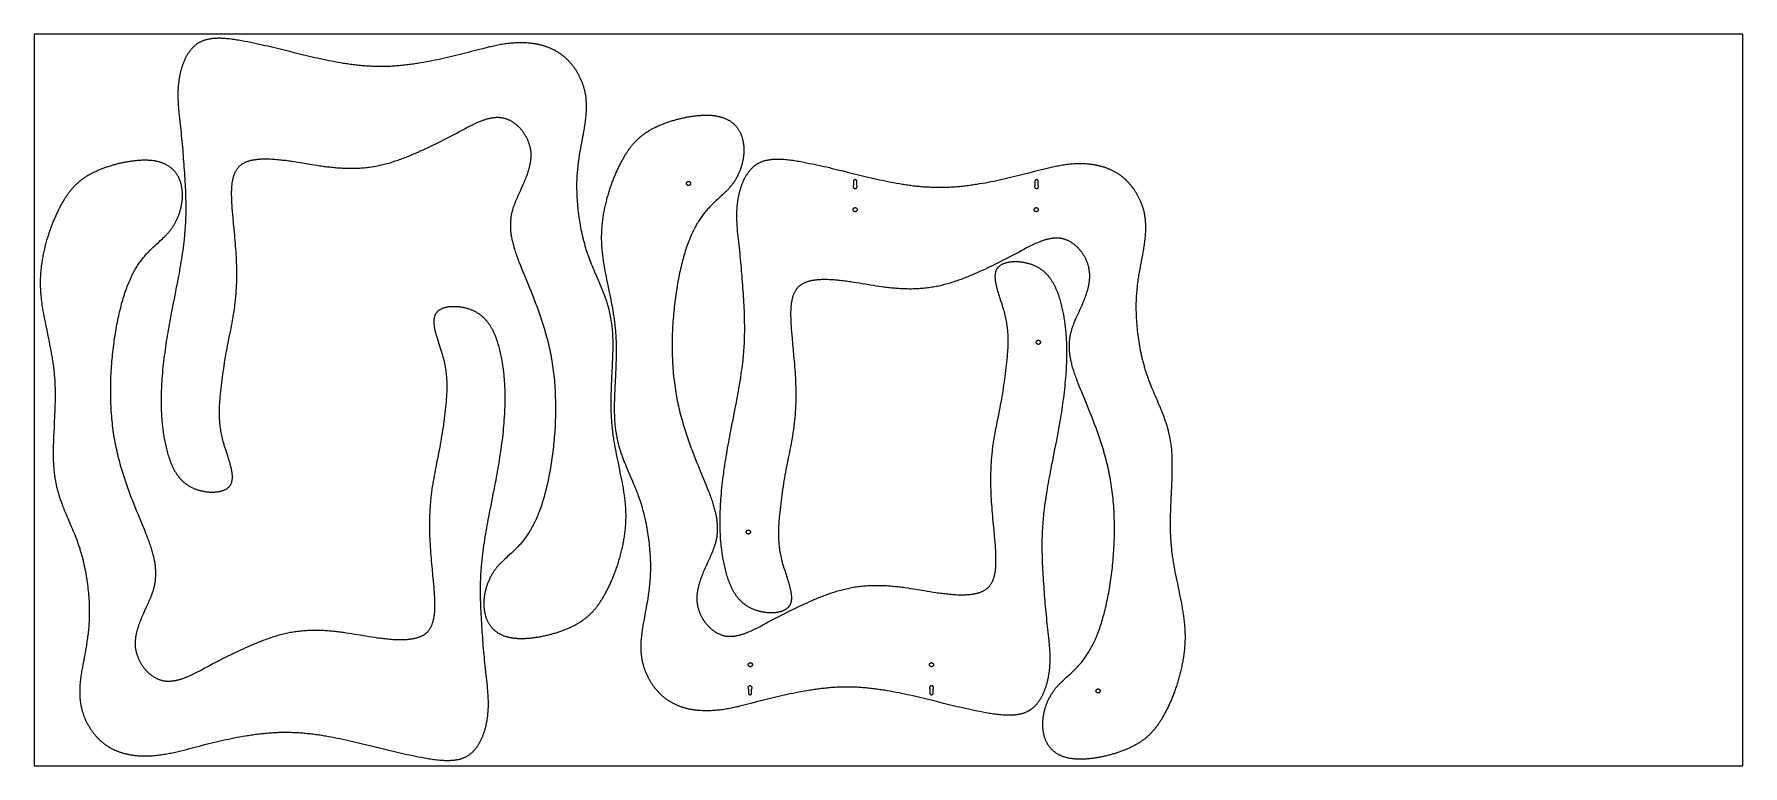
# Model space of a CAD drawing. Header units: millimetres. Extents: x 48852 to 50952, y 4792 to 5692.
import ezdxf

# ---------------------------------------------------------------- set-up
doc = ezdxf.new("R2010")
doc.units = ezdxf.units.MM
doc.layers.add('ESPEJO_1_ASPIRE', color=18, linetype='Continuous', true_color=0x4c0000)
doc.layers.add('Predeterminada', color=18, linetype='Continuous', true_color=0x000000)

msp = doc.modelspace()

# ---------------------------------------------------------------- linework, layer by layer
at = {"layer": 'ESPEJO_1_ASPIRE'}
for points in [[(49510.3, 4962.3), (49511.3, 4962.7), (49512.3, 4963.2), (49513.3, 4963.7), (49514.3, 4964.1), (49515.2, 4964.6), (49516.1, 4965.1), (49517.1, 4965.6), (49518, 4966.1), (49518.9, 4966.6), (49519.8, 4967.1), (49520.7, 4967.6), (49521.6, 4968.1), (49522.4, 4968.6), (49523.3, 4969.2), (49524.1, 4969.7), (49525, 4970.2), (49525.8, 4970.8), (49526.6, 4971.4), (49527.4, 4971.9), (49528.2, 4972.5), (49529, 4973.1), (49529.8, 4973.7), (49530.5, 4974.3), (49531.3, 4974.9), (49532, 4975.5), (49532.8, 4976.2), (49533.5, 4976.8), (49534.3, 4977.5), (49535, 4978.1), (49535.7, 4978.8), (49536.4, 4979.5), (49537.1, 4980.2), (49537.8, 4980.9), (49538.5, 4981.6), (49539.2, 4982.3), (49539.8, 4983.1), (49540.5, 4983.8), (49541.2, 4984.6), (49541.8, 4985.3), (49542.5, 4986.1), (49543.1, 4986.9), (49543.7, 4987.7), (49544.4, 4988.5), (49545, 4989.4), (49545.6, 4990.2), (49546.3, 4991.1), (49546.9, 4992), (49547.5, 4992.8), (49548.1, 4993.7), (49548.7, 4994.6), (49549.3, 4995.6), (49549.9, 4996.5), (49550.5, 4997.5), (49551.1, 4998.4), (49551.7, 4999.4), (49552.3, 5000.4), (49552.8, 5001.4), (49553.4, 5002.5), (49554, 5003.5), (49554.6, 5004.6), (49555.2, 5005.6), (49555.7, 5006.7), (49556.3, 5007.8), (49556.9, 5008.9), (49557.5, 5010.1), (49558, 5011.2), (49558.6, 5012.4), (49559.2, 5013.6), (49559.7, 5014.8), (49560.3, 5016), (49560.9, 5017.2), (49561.4, 5018.5), (49562, 5019.7), (49562.5, 5021), (49563.1, 5022.3), (49563.6, 5023.6), (49564.2, 5024.9), (49564.7, 5026.2), (49565.2, 5027.6), (49565.8, 5028.9), (49566.3, 5030.3), (49566.8, 5031.7), (49567.3, 5033.1), (49567.8, 5034.5), (49568.3, 5035.9), (49568.8, 5037.3), (49569.3, 5038.7), (49569.8, 5040.2), (49570.2, 5041.6), (49570.7, 5043.1), (49571.1, 5044.6), (49571.6, 5046.1), (49572, 5047.6), (49572.5, 5049.1), (49572.9, 5050.6), (49573.3, 5052.1), (49573.7, 5053.6), (49574.1, 5055.2), (49574.5, 5056.7), (49574.8, 5058.3), (49575.2, 5059.8), (49575.5, 5061.4), (49575.9, 5063), (49576.2, 5064.6), (49576.5, 5066.2), (49576.8, 5067.7), (49577.1, 5069.3), (49577.4, 5071), (49577.6, 5072.6), (49577.9, 5074.2), (49578.1, 5075.8), (49578.3, 5077.4), (49578.6, 5079.1), (49578.8, 5080.7), (49578.9, 5082.3), (49579.1, 5084), (49579.2, 5085.6), (49579.4, 5087.3), (49579.5, 5088.9), (49579.6, 5090.6), (49579.7, 5092.3), (49579.8, 5093.9), (49579.8, 5095.6), (49579.9, 5097.2), (49579.9, 5098.9), (49579.9, 5100.6), (49579.9, 5102.3), (49579.8, 5103.9), (49579.8, 5105.6), (49579.7, 5107.3), (49579.6, 5108.9), (49579.5, 5110.6), (49579.4, 5112.3), (49579.3, 5114), (49579.1, 5115.6), (49578.9, 5117.3), (49578.8, 5119), (49578.6, 5120.7), (49578.4, 5122.4), (49578.1, 5124), (49577.9, 5125.7), (49577.7, 5127.4), (49577.4, 5129.1), (49577.1, 5130.8), (49576.9, 5132.5), (49576.6, 5134.2), (49576.3, 5135.9), (49576, 5137.6), (49575.4, 5141), (49574.7, 5144.4), (49574, 5147.8), (49573.3, 5151.3), (49571.9, 5158.2), (49570.5, 5165.1), (49569.7, 5168.6), (49569, 5172.1), (49568.3, 5175.7), (49567.6, 5179.2), (49566.9, 5182.8), (49566.3, 5186.4), (49566, 5188.1), (49565.7, 5189.9), (49565.4, 5191.8), (49565.1, 5193.6), (49564.8, 5195.4), (49564.5, 5197.2), (49564.2, 5199), (49564, 5200.9), (49563.7, 5202.7), (49563.5, 5204.5), (49563.3, 5206.4), (49563.1, 5208.2), (49562.9, 5210.1), (49562.7, 5212), (49562.6, 5213.8), (49562.4, 5215.7), (49562.3, 5217.6), (49562.1, 5219.5), (49562, 5221.4), (49561.9, 5223.3), (49561.9, 5225.2), (49561.8, 5227.1), (49561.7, 5229), (49561.7, 5230.9), (49561.7, 5232.8), (49561.7, 5234.7), (49561.6, 5236.7), (49561.6, 5238.6), (49561.7, 5240.5), (49561.7, 5242.4), (49561.7, 5244.4), (49561.7, 5246.3), (49561.8, 5250.2), (49561.9, 5254), (49562.1, 5257.9), (49562.2, 5261.7), (49562.4, 5265.6), (49562.6, 5269.4), (49562.9, 5277.1), (49563.3, 5284.6), (49563.4, 5288.4), (49563.6, 5292.1), (49563.7, 5295.8), (49563.8, 5299.5), (49563.9, 5303.1), (49563.9, 5304.9), (49563.9, 5306.7), (49563.9, 5308.5), (49563.9, 5310.3), (49563.9, 5312), (49563.9, 5313.8), (49563.9, 5315.5), (49563.9, 5317.3), (49563.8, 5319), (49563.7, 5320.7), (49563.7, 5322.4), (49563.6, 5324.1), (49563.5, 5325.8), (49563.3, 5327.4), (49563.2, 5329.1), (49563.1, 5330.7), (49562.9, 5332.3), (49562.7, 5333.9), (49562.5, 5335.5), (49562.3, 5337.1), (49562.1, 5338.7), (49561.8, 5340.2), (49561.6, 5341.7), (49561.3, 5343.3), (49561, 5344.8), (49560.7, 5346.3), (49560.4, 5347.8), (49560.1, 5349.2), (49559.7, 5350.7), (49559.4, 5352.1), (49559, 5353.6), (49558.7, 5355), (49558.3, 5356.4), (49557.9, 5357.8), (49557.5, 5359.2), (49557, 5360.6), (49556.6, 5362), (49556.2, 5363.4), (49555.7, 5364.8), (49555.3, 5366.1), (49554.8, 5367.5), (49554.3, 5368.8), (49553.9, 5370.1), (49553.4, 5371.5), (49552.9, 5372.8), (49552.4, 5374.1), (49551.4, 5376.7), (49550.3, 5379.3), (49549.3, 5381.8), (49548.2, 5384.4), (49547.1, 5386.9), (49546.1, 5389.5), (49543.9, 5394.5), (49541.7, 5399.5), (49540.7, 5402), (49539.6, 5404.5), (49538.5, 5407), (49537.5, 5409.6), (49536.5, 5412.1), (49535.5, 5414.7), (49535, 5415.9), (49534.6, 5417.2), (49534.1, 5418.5), (49533.6, 5419.8), (49533.2, 5421.1), (49532.7, 5422.4), (49532.3, 5423.7), (49531.9, 5425), (49531.4, 5426.3), (49531, 5427.7), (49530.6, 5429), (49530.2, 5430.3), (49529.8, 5431.6), (49529.5, 5433), (49529.1, 5434.3), (49528.7, 5435.7), (49528.4, 5437), (49528, 5438.3), (49527.7, 5439.7), (49527.3, 5441), (49527, 5442.4), (49526.7, 5443.8), (49526.1, 5446.5), (49525.5, 5449.2), (49524.9, 5451.9), (49524.4, 5454.6), (49523.9, 5457.3), (49523.4, 5460), (49523, 5462.7), (49522.6, 5465.4), (49522.2, 5468.1), (49521.8, 5470.7), (49521.5, 5473.4), (49521.2, 5476), (49520.9, 5478.7), (49520.7, 5481.3), (49520.5, 5483.8), (49520.3, 5486.4), (49520.1, 5488.9), (49519.9, 5491.4), (49519.8, 5493.9), (49519.7, 5496.4), (49519.7, 5498.8), (49519.6, 5501.2), (49519.6, 5503.5), (49519.6, 5505.9), (49519.6, 5508.1), (49519.6, 5510.4), (49519.7, 5512.6), (49519.8, 5514.8), (49519.9, 5516.9), (49520, 5519), (49520.2, 5521.1), (49520.3, 5523.2), (49520.5, 5525.2), (49520.7, 5527.3), (49520.9, 5529.2), (49521.1, 5531.2), (49521.3, 5533.1), (49521.6, 5535.1), (49521.8, 5537), (49522.1, 5538.9), (49522.4, 5540.7), (49522.6, 5542.6), (49522.9, 5544.4), (49523.2, 5546.2), (49523.5, 5548.1), (49524.2, 5551.7), (49524.8, 5555.2), (49525.5, 5558.7), (49526.8, 5565.8), (49527.5, 5569.3), (49528.1, 5572.8), (49528.4, 5574.5), (49528.7, 5576.3), (49529, 5578), (49529.3, 5579.8), (49529.5, 5581.6), (49529.8, 5583.3), (49530, 5585.1), (49530.2, 5586.8), (49530.5, 5588.6), (49530.6, 5590.3), (49530.8, 5592.1), (49531, 5593.8), (49531.1, 5595.6), (49531.2, 5597.3), (49531.3, 5599.1), (49531.3, 5600.8), (49531.3, 5602.5), (49531.3, 5604.3), (49531.3, 5605.2), (49531.3, 5606), (49531.3, 5606.9), (49531.2, 5607.8), (49531.2, 5608.6), (49531.1, 5609.5), (49531.1, 5610.4), (49531, 5611.2), (49530.9, 5612.1), (49530.9, 5613), (49530.8, 5613.8), (49530.7, 5614.7), (49530.5, 5615.6), (49530.4, 5616.4), (49530.3, 5617.3), (49530.1, 5618.1), (49530, 5619), (49529.8, 5619.9), (49529.7, 5620.7), (49529.5, 5621.6), (49529.3, 5622.4), (49529.1, 5623.3), (49528.9, 5624.2), (49528.6, 5625), (49528.4, 5625.9), (49528.2, 5626.7), (49527.9, 5627.6), (49527.6, 5628.4), (49527.4, 5629.3), (49527.1, 5630.1), (49526.8, 5631), (49526.5, 5631.8), (49526.2, 5632.6), (49525.8, 5633.5), (49525.5, 5634.3), (49525.2, 5635.1), (49524.8, 5636), (49524.5, 5636.8), (49524.1, 5637.6), (49523.7, 5638.4), (49523.3, 5639.2), (49522.9, 5640), (49522.5, 5640.8), (49522.1, 5641.6), (49521.7, 5642.4), (49521.2, 5643.2), (49520.8, 5644), (49520.4, 5644.8), (49519.9, 5645.6), (49519.4, 5646.3), (49519, 5647.1), (49518.5, 5647.9), (49518, 5648.6), (49517.5, 5649.4), (49517, 5650.1), (49516.4, 5650.9), (49515.9, 5651.6), (49515.4, 5652.3), (49514.8, 5653), (49514.3, 5653.7), (49513.7, 5654.5), (49513.2, 5655.1), (49512.6, 5655.8), (49512, 5656.5), (49511.4, 5657.2), (49510.9, 5657.9), (49510.2, 5658.5), (49509.6, 5659.2), (49509, 5659.8), (49508.4, 5660.5), (49507.8, 5661.1), (49507.1, 5661.7), (49506.5, 5662.3), (49505.8, 5662.9), (49505.2, 5663.5), (49504.5, 5664.1), (49503.9, 5664.7), (49503.2, 5665.2), (49502.5, 5665.8), (49501.8, 5666.3), (49501.1, 5666.9), (49500.4, 5667.4), (49499.7, 5667.9), (49499, 5668.4), (49498.3, 5668.9), (49497.5, 5669.4), (49496.8, 5669.9), (49496.1, 5670.3), (49495.3, 5670.8), (49494.6, 5671.2), (49493.8, 5671.6), (49493.1, 5672.1), (49492.3, 5672.5), (49491.5, 5672.9), (49490.7, 5673.3), (49490, 5673.7), (49489.2, 5674), (49488.4, 5674.4), (49487.6, 5674.7), (49486.8, 5675.1), (49486, 5675.4), (49485.2, 5675.7), (49484.4, 5676.1), (49483.6, 5676.4), (49482.7, 5676.7), (49481.9, 5677), (49481.1, 5677.2), (49480.3, 5677.5), (49479.4, 5677.8), (49478.6, 5678), (49477.7, 5678.3), (49476.9, 5678.5), (49476.1, 5678.7), (49475.2, 5678.9), (49474.4, 5679.1), (49473.5, 5679.3), (49472.6, 5679.5), (49471.8, 5679.7), (49470.9, 5679.9), (49470.1, 5680.1), (49469.2, 5680.2), (49468.3, 5680.4), (49467.4, 5680.5), (49466.6, 5680.6), (49465.7, 5680.8), (49464.8, 5680.9), (49463.9, 5681), (49463.1, 5681.1), (49462.2, 5681.2), (49461.3, 5681.3), (49459.5, 5681.4), (49457.8, 5681.6), (49456, 5681.7), (49454.2, 5681.7), (49452.4, 5681.8), (49450.7, 5681.8), (49448.9, 5681.8), (49447.1, 5681.7), (49445.3, 5681.7), (49443.6, 5681.6), (49441.8, 5681.5), (49440, 5681.3), (49438.3, 5681.2), (49436.5, 5681), (49434.7, 5680.8), (49433, 5680.5), (49431.2, 5680.3), (49429.5, 5680), (49427.7, 5679.8), (49426, 5679.5), (49424.3, 5679.1), (49422.5, 5678.8), (49420.8, 5678.5), (49419, 5678.1), (49417.3, 5677.8), (49415.6, 5677.4), (49413.9, 5677), (49412.1, 5676.6), (49410.4, 5676.2), (49406.9, 5675.3), (49403.5, 5674.5), (49400, 5673.6), (49396.6, 5672.7), (49389.7, 5670.9), (49386.3, 5670), (49382.8, 5669.1), (49379.4, 5668.2), (49376, 5667.4), (49372.5, 5666.5), (49369.1, 5665.7), (49365.6, 5664.8), (49362.2, 5664), (49358.7, 5663.2), (49355.3, 5662.4), (49351.8, 5661.7), (49348.4, 5660.9), (49344.9, 5660.2), (49341.4, 5659.5), (49338, 5658.9), (49334.5, 5658.2), (49331, 5657.6), (49327.5, 5657), (49325.7, 5656.7), (49324, 5656.4), (49322.2, 5656.2), (49320.5, 5655.9), (49318.7, 5655.6), (49317, 5655.4), (49315.2, 5655.1), (49313.4, 5654.9), (49311.7, 5654.7), (49309.9, 5654.5), (49308.2, 5654.3), (49306.4, 5654.1), (49304.6, 5653.9), (49302.9, 5653.7), (49301.1, 5653.6), (49299.3, 5653.4), (49297.6, 5653.3), (49295.8, 5653.2), (49294, 5653), (49292.3, 5652.9), (49290.5, 5652.8), (49288.7, 5652.8), (49287, 5652.7), (49285.2, 5652.6), (49283.4, 5652.6), (49281.7, 5652.6), (49279.9, 5652.5), (49278.1, 5652.5), (49276.4, 5652.5), (49274.6, 5652.6), (49272.8, 5652.6), (49271.1, 5652.6), (49269.3, 5652.7), (49267.5, 5652.8), (49265.8, 5652.9), (49264, 5653), (49262.2, 5653.1), (49260.5, 5653.2), (49258.7, 5653.3), (49257, 5653.5), (49255.2, 5653.6), (49253.4, 5653.8), (49251.7, 5654), (49249.9, 5654.1), (49248.2, 5654.3), (49246.4, 5654.5), (49244.6, 5654.8), (49242.9, 5655), (49241.1, 5655.2), (49239.4, 5655.5), (49237.6, 5655.7), (49235.8, 5656), (49234.1, 5656.3), (49232.3, 5656.5), (49230.6, 5656.8), (49228.8, 5657.1), (49225.3, 5657.7), (49221.8, 5658.4), (49218.3, 5659), (49214.8, 5659.7), (49211.3, 5660.4), (49207.8, 5661.1), (49204.4, 5661.9), (49200.9, 5662.7), (49197.4, 5663.4), (49194, 5664.2), (49190.5, 5665), (49187, 5665.9), (49183.6, 5666.7), (49180.2, 5667.5), (49173.3, 5669.2), (49166.5, 5670.9), (49159.8, 5672.6), (49153, 5674.2), (49149.7, 5675), (49146.3, 5675.8), (49142.9, 5676.7), (49139.5, 5677.5), (49136, 5678.2), (49132.6, 5679), (49129.1, 5679.8), (49125.6, 5680.6), (49122.1, 5681.3), (49118.5, 5682), (49114.9, 5682.8), (49111.3, 5683.5), (49109.4, 5683.8), (49107.6, 5684.2), (49105.7, 5684.5), (49103.8, 5684.8), (49102, 5685.1), (49100.1, 5685.4), (49098.2, 5685.7), (49096.3, 5686), (49094.4, 5686.2), (49092.6, 5686.5), (49090.7, 5686.7), (49088.8, 5686.8), (49087, 5687), (49085.1, 5687.1), (49084.2, 5687.2), (49083.3, 5687.2), (49082.4, 5687.2), (49081.5, 5687.3), (49080.6, 5687.3), (49079.6, 5687.3), (49078.7, 5687.3), (49077.9, 5687.3), (49077, 5687.2), (49076.1, 5687.2), (49075.2, 5687.2), (49074.3, 5687.1), (49073.4, 5687), (49072.6, 5687), (49071.7, 5686.9), (49070.9, 5686.8), (49070, 5686.7), (49069.2, 5686.5), (49068.3, 5686.4), (49067.5, 5686.3), (49066.7, 5686.1), (49065.9, 5685.9), (49065.1, 5685.7), (49064.3, 5685.5), (49063.5, 5685.3), (49062.7, 5685.1), (49061.9, 5684.9), (49061.1, 5684.6), (49060.4, 5684.3), (49059.6, 5684), (49058.9, 5683.7), (49058.2, 5683.4), (49057.4, 5683.1), (49056.7, 5682.7), (49056, 5682.4), (49055.3, 5682), (49054.6, 5681.6), (49054, 5681.2), (49053.3, 5680.8), (49052.6, 5680.3), (49052, 5679.8), (49051.4, 5679.4), (49050.7, 5678.9), (49050.1, 5678.4), (49049.5, 5677.8), (49048.9, 5677.3), (49048.3, 5676.8), (49047.8, 5676.2), (49047.2, 5675.6), (49046.6, 5675), (49046.1, 5674.4), (49045.6, 5673.8), (49045, 5673.2), (49044.5, 5672.5), (49044, 5671.9), (49043.5, 5671.2), (49043, 5670.5), (49042.5, 5669.9), (49042.1, 5669.2), (49041.6, 5668.4), (49041.1, 5667.7), (49040.7, 5667), (49040.3, 5666.3), (49039.8, 5665.5), (49039.4, 5664.8), (49039, 5664), (49038.6, 5663.2), (49038.2, 5662.4), (49037.8, 5661.7), (49037.5, 5660.9), (49037.1, 5660.1), (49036.7, 5659.2), (49036.4, 5658.4), (49036.1, 5657.6), (49035.7, 5656.8), (49035.4, 5655.9), (49035.1, 5655.1), (49034.8, 5654.2), (49034.5, 5653.4), (49034.2, 5652.5), (49033.9, 5651.7), (49033.7, 5650.8), (49033.4, 5649.9), (49033.1, 5649), (49032.9, 5648.2), (49032.7, 5647.3), (49032.4, 5646.4), (49032.2, 5645.5), (49032, 5644.6), (49031.8, 5643.7), (49031.6, 5642.8), (49031.4, 5641.9), (49031.2, 5641), (49031.1, 5640.1), (49030.9, 5639.2), (49030.7, 5638.3), (49030.6, 5637.4), (49030.4, 5636.5), (49030.2, 5634.7), (49030, 5632.9), (49029.8, 5631.1), (49029.6, 5629.3), (49029.4, 5627.5), (49029.3, 5625.8), (49029.2, 5624), (49029.2, 5622.2), (49029.1, 5620.4), (49029.1, 5618.6), (49029.1, 5616.9), (49029.1, 5615.1), (49029.1, 5613.3), (49029.2, 5611.5), (49029.3, 5609.8), (49029.3, 5608), (49029.4, 5606.2), (49029.6, 5604.5), (49029.7, 5602.7), (49029.8, 5601), (49030, 5599.2), (49030.1, 5597.4), (49030.3, 5595.7), (49030.7, 5592.2), (49031, 5588.7), (49031.4, 5585.1), (49032.2, 5578.1), (49032.6, 5574.6), (49033, 5571.1), (49033.3, 5567.6), (49033.7, 5564), (49034, 5560.5), (49034.3, 5557), (49034.7, 5553.4), (49035, 5549.9), (49035.3, 5546.4), (49035.5, 5542.8), (49035.8, 5539.3), (49036.1, 5535.8), (49036.4, 5532.2), (49036.6, 5528.7), (49036.8, 5525.2), (49037.1, 5521.6), (49037.3, 5518.1), (49037.5, 5514.5), (49037.7, 5511), (49037.9, 5507.5), (49038.1, 5503.9), (49038.3, 5500.4), (49038.4, 5496.8), (49038.5, 5493.3), (49038.6, 5489.7), (49038.7, 5486.2), (49038.8, 5482.7), (49038.8, 5480.9), (49038.8, 5479.1), (49038.8, 5477.4), (49038.8, 5475.6), (49038.8, 5473.8), (49038.7, 5472), (49038.7, 5470.3), (49038.7, 5468.5), (49038.6, 5466.7), (49038.5, 5465), (49038.5, 5463.2), (49038.4, 5461.4), (49038.3, 5459.7), (49038.2, 5457.9), (49038.1, 5456.1), (49038, 5454.4), (49037.8, 5452.6), (49037.7, 5450.8), (49037.6, 5449.1), (49037.4, 5447.3), (49037.2, 5445.5), (49037.1, 5443.8), (49036.9, 5442), (49036.7, 5440.3), (49036.3, 5436.7), (49035.9, 5433.2), (49035.5, 5429.7), (49035, 5426.2), (49034.5, 5422.7), (49034, 5419.2), (49033.5, 5415.7), (49032.9, 5412.2), (49032.3, 5408.7), (49031.7, 5405.2), (49031.1, 5401.7), (49030.5, 5398.2), (49029.8, 5394.7), (49029.2, 5391.2), (49028.5, 5387.7), (49027.2, 5380.8), (49025.8, 5373.8), (49024.4, 5366.9), (49023.1, 5359.9), (49021.7, 5353), (49021, 5349.5), (49020.4, 5346), (49019.7, 5342.5), (49019.1, 5339), (49018.4, 5335.6), (49017.8, 5332.1), (49017.2, 5328.6), (49016.6, 5325.1), (49016, 5321.6), (49015.5, 5318.1), (49014.9, 5314.6), (49014.4, 5311.1), (49013.8, 5307.6), (49013.3, 5304.1), (49012.9, 5300.6), (49012.4, 5297), (49012, 5293.5), (49011.5, 5290), (49011.1, 5286.5), (49010.8, 5282.9), (49010.4, 5279.4), (49010.1, 5275.8), (49009.8, 5272.3), (49009.5, 5268.8), (49009.3, 5265.2), (49009.1, 5263.5), (49009, 5261.7), (49009, 5259.9), (49008.9, 5258.2), (49008.8, 5256.4), (49008.7, 5254.6), (49008.6, 5252.9), (49008.6, 5251.1), (49008.5, 5249.3), (49008.5, 5247.6), (49008.5, 5245.8), (49008.5, 5244), (49008.5, 5242.3), (49008.4, 5240.5), (49008.5, 5238.8), (49008.5, 5237), (49008.5, 5235.2), (49008.5, 5233.5), (49008.6, 5231.7), (49008.6, 5230), (49008.7, 5228.2), (49008.8, 5226.5), (49008.9, 5224.7), (49009, 5223), (49009.1, 5221.2), (49009.2, 5219.4), (49009.4, 5217.7), (49009.5, 5215.9), (49009.7, 5214.2), (49009.8, 5212.4), (49010, 5210.7), (49010.2, 5208.9), (49010.5, 5207.2), (49010.7, 5205.4), (49010.9, 5203.7), (49011.2, 5201.9), (49011.4, 5200.2), (49011.7, 5198.4), (49012, 5196.6), (49012.3, 5194.9), (49012.7, 5193.1), (49013, 5191.4), (49013.4, 5189.6), (49013.8, 5187.8), (49014.2, 5186.1), (49014.6, 5184.3), (49015, 5182.5), (49015.4, 5180.8), (49015.9, 5179), (49016.4, 5177.2), (49016.9, 5175.5), (49017.4, 5173.7), (49018, 5172), (49018.6, 5170.2), (49018.9, 5169.4), (49019.2, 5168.5), (49019.5, 5167.7), (49019.8, 5166.8), (49020.1, 5166), (49020.4, 5165.1), (49020.8, 5164.3), (49021.1, 5163.5), (49021.5, 5162.6), (49021.9, 5161.8), (49022.2, 5161), (49022.6, 5160.2), (49023, 5159.4), (49023.4, 5158.6), (49023.8, 5157.8), (49024.2, 5157), (49024.7, 5156.2), (49025.1, 5155.4), (49025.5, 5154.7), (49026, 5153.9), (49026.4, 5153.2), (49026.9, 5152.4), (49027.4, 5151.7), (49027.9, 5150.9), (49028.4, 5150.2), (49028.9, 5149.5), (49029.4, 5148.8), (49030, 5148.1), (49030.5, 5147.4), (49031.1, 5146.8), (49031.6, 5146.1), (49032.2, 5145.4), (49032.8, 5144.8), (49033.4, 5144.2), (49034, 5143.5), (49034.6, 5142.9), (49035.3, 5142.3), (49035.9, 5141.7), (49036.6, 5141.1), (49037.3, 5140.6), (49038, 5140), (49038.7, 5139.5), (49039.4, 5138.9), (49040.1, 5138.4), (49040.8, 5137.9), (49041.6, 5137.4), (49042.4, 5136.9), (49043.1, 5136.5), (49043.9, 5136), (49044.7, 5135.6), (49045.6, 5135.2), (49046.4, 5134.7), (49047.2, 5134.3), (49048.1, 5134), (49049, 5133.6), (49049.8, 5133.2), (49050.7, 5132.9), (49051.6, 5132.6), (49052.5, 5132.3), (49053.4, 5132), (49054.3, 5131.7), (49055.2, 5131.4), (49056.2, 5131.2), (49057.1, 5130.9), (49058, 5130.7), (49058.9, 5130.5), (49059.9, 5130.3), (49060.8, 5130.1), (49061.7, 5129.9), (49062.7, 5129.8), (49063.6, 5129.6), (49064.6, 5129.5), (49065.5, 5129.4), (49066.4, 5129.3), (49067.4, 5129.2), (49068.3, 5129.2), (49069.2, 5129.1), (49070.1, 5129.1), (49071, 5129.1), (49071.9, 5129.1), (49072.8, 5129.1), (49073.7, 5129.1), (49074.6, 5129.2), (49075.5, 5129.3), (49076.3, 5129.3), (49077.2, 5129.4), (49078, 5129.5), (49078.9, 5129.7), (49079.7, 5129.8), (49080.5, 5130), (49081.3, 5130.2), (49082.1, 5130.3), (49082.8, 5130.6), (49083.6, 5130.8), (49084.3, 5131), (49085, 5131.3), (49085.7, 5131.6), (49086.4, 5131.8), (49087.1, 5132.2), (49087.7, 5132.5), (49088.3, 5132.8), (49088.9, 5133.2), (49089.5, 5133.5), (49090.1, 5133.9), (49090.6, 5134.3), (49091.1, 5134.8), (49091.6, 5135.2), (49092.1, 5135.7), (49092.3, 5135.9), (49092.5, 5136.2), (49092.7, 5136.4), (49092.9, 5136.7), (49093.1, 5136.9), (49093.3, 5137.2), (49093.5, 5137.4), (49093.7, 5137.7), (49093.9, 5138), (49094, 5138.2), (49094.2, 5138.5), (49094.3, 5138.8), (49094.5, 5139.1), (49094.6, 5139.4), (49094.9, 5140), (49095.1, 5140.6), (49095.3, 5141.2), (49095.5, 5141.9), (49095.6, 5142.5), (49095.8, 5143.2), (49095.9, 5143.9), (49096, 5144.6), (49096.1, 5145.3), (49096.1, 5146), (49096.1, 5146.8), (49096.1, 5147.5), (49096.1, 5148.3), (49096.1, 5149.1), (49096.1, 5149.9), (49096, 5150.7), (49095.9, 5151.5), (49095.8, 5152.3), (49095.7, 5153.2), (49095.6, 5154), (49095.4, 5154.9), (49095.3, 5155.7), (49095.1, 5156.6), (49094.9, 5157.5), (49094.7, 5158.4), (49094.5, 5159.3), (49094.3, 5160.2), (49094.1, 5161.1), (49093.8, 5162), (49093.3, 5163.9), (49092.8, 5165.8), (49092.2, 5167.7), (49091.6, 5169.6), (49091, 5171.5), (49090.4, 5173.5), (49089.1, 5177.4), (49087.9, 5181.4), (49087.2, 5183.3), (49086.6, 5185.3), (49086, 5187.3), (49085.4, 5189.2), (49084.9, 5191.2), (49084.4, 5193.1), (49083.9, 5195), (49083.4, 5196.9), (49083, 5198.8), (49082.6, 5200.7), (49082.3, 5202.5), (49082, 5204.4), (49081.7, 5206.2), (49081.4, 5208), (49081.2, 5209.8), (49081, 5211.6), (49080.8, 5213.4), (49080.6, 5215.1), (49080.5, 5216.9), (49080.4, 5218.6), (49080.3, 5220.4), (49080.3, 5222.1), (49080.2, 5223.9), (49080.2, 5225.6), (49080.2, 5227.3), (49080.2, 5229), (49080.2, 5230.7), (49080.3, 5232.4), (49080.4, 5234.1), (49080.4, 5235.9), (49080.5, 5237.6), (49080.6, 5239.3), (49080.7, 5241), (49080.9, 5242.7), (49081, 5244.4), (49081.2, 5246.1), (49081.5, 5249.5), (49081.8, 5253), (49082.2, 5256.4), (49082.6, 5259.9), (49083, 5263.4), (49083.4, 5266.9), (49083.9, 5270.4), (49084.3, 5273.9), (49084.8, 5277.4), (49085.4, 5280.9), (49085.9, 5284.5), (49086.5, 5288), (49087, 5291.5), (49087.6, 5295.1), (49088.2, 5298.6), (49088.9, 5302.1), (49089.5, 5305.6), (49090.2, 5309.1), (49090.9, 5312.6), (49092.3, 5319.6), (49093.7, 5326.5), (49094.4, 5330), (49095, 5333.5), (49095.7, 5336.9), (49096.3, 5340.4), (49096.9, 5343.9), (49097.2, 5345.6), (49097.5, 5347.4), (49097.8, 5349.1), (49098.1, 5350.9), (49098.4, 5352.6), (49098.6, 5354.4), (49098.9, 5356.1), (49099.1, 5357.9), (49099.3, 5359.6), (49099.5, 5361.4), (49099.7, 5363.2), (49099.9, 5364.9), (49100.1, 5366.7), (49100.3, 5368.5), (49100.4, 5370.3), (49100.6, 5372), (49100.7, 5373.8), (49100.8, 5375.6), (49100.9, 5377.4), (49101, 5379.1), (49101.1, 5380.9), (49101.2, 5382.7), (49101.3, 5384.5), (49101.4, 5386.3), (49101.4, 5388), (49101.4, 5389.8), (49101.5, 5391.6), (49101.5, 5393.4), (49101.5, 5395.2), (49101.5, 5396.9), (49101.5, 5398.7), (49101.5, 5400.5), (49101.5, 5402.2), (49101.5, 5404), (49101.4, 5405.8), (49101.4, 5407.5), (49101.3, 5411), (49101.2, 5414.5), (49101, 5418), (49100.8, 5421.4), (49100.6, 5424.9), (49100.4, 5428.3), (49100.1, 5431.7), (49099.8, 5435.2), (49099.5, 5438.6), (49099.3, 5442), (49098.9, 5445.5), (49098.3, 5452.5), (49097.6, 5459.7), (49097, 5467), (49096.7, 5470.7), (49096.3, 5474.5), (49096, 5478.4), (49095.9, 5480.3), (49095.7, 5482.3), (49095.6, 5484.2), (49095.5, 5486.2), (49095.4, 5488.1), (49095.3, 5490.1), (49095.3, 5492.1), (49095.2, 5494), (49095.2, 5495.9), (49095.2, 5497.9), (49095.2, 5499.8), (49095.3, 5500.7), (49095.3, 5501.7), (49095.4, 5502.6), (49095.4, 5503.5), (49095.5, 5504.4), (49095.5, 5505.4), (49095.6, 5506.3), (49095.7, 5507.2), (49095.8, 5508.1), (49095.9, 5509), (49096, 5509.9), (49096.2, 5510.7), (49096.3, 5511.6), (49096.5, 5512.4), (49096.6, 5513.3), (49096.8, 5514.1), (49097, 5515), (49097.2, 5515.8), (49097.4, 5516.6), (49097.6, 5517.4), (49097.9, 5518.1), (49098.1, 5518.9), (49098.4, 5519.7), (49098.6, 5520.4), (49098.9, 5521.2), (49099.2, 5521.9), (49099.6, 5522.6), (49099.9, 5523.3), (49100.2, 5524), (49100.6, 5524.6), (49101, 5525.3), (49101.4, 5525.9), (49101.8, 5526.5), (49102.2, 5527.1), (49102.7, 5527.7), (49103.1, 5528.3), (49103.6, 5528.8), (49104.1, 5529.4), (49104.6, 5529.9), (49105.1, 5530.4), (49105.7, 5530.9), (49106.3, 5531.3), (49106.8, 5531.8), (49107.4, 5532.2), (49108.1, 5532.7), (49108.7, 5533.1), (49109.3, 5533.4), (49110, 5533.8), (49110.7, 5534.2), (49111.3, 5534.5), (49112, 5534.8), (49112.8, 5535.2), (49113.5, 5535.5), (49114.2, 5535.7), (49115, 5536), (49115.7, 5536.3), (49116.5, 5536.5), (49117.3, 5536.7), (49118.1, 5537), (49118.9, 5537.2), (49119.7, 5537.4), (49120.6, 5537.5), (49121.4, 5537.7), (49122.2, 5537.9), (49123.1, 5538), (49124, 5538.2), (49124.8, 5538.3), (49125.7, 5538.4), (49126.6, 5538.5), (49127.5, 5538.6), (49128.4, 5538.7), (49129.3, 5538.8), (49130.2, 5538.8), (49131.2, 5538.9), (49132.1, 5538.9), (49133, 5539), (49133.9, 5539), (49134.9, 5539), (49135.8, 5539), (49136.8, 5539), (49138.7, 5539), (49140.6, 5539), (49142.5, 5538.9), (49144.5, 5538.8), (49146.4, 5538.7), (49148.3, 5538.6), (49150.3, 5538.4), (49152.2, 5538.2), (49154.1, 5538), (49156.1, 5537.8), (49157.9, 5537.6), (49159.8, 5537.4), (49161.7, 5537.2), (49163.6, 5536.9), (49165.4, 5536.7), (49167.2, 5536.4), (49169, 5536.2), (49172.6, 5535.6), (49176.2, 5535.1), (49179.7, 5534.5), (49186.6, 5533.4), (49193.5, 5532.2), (49196.9, 5531.6), (49200.3, 5531.1), (49203.7, 5530.6), (49205.4, 5530.3), (49207.1, 5530.1), (49208.8, 5529.8), (49210.6, 5529.6), (49212.3, 5529.4), (49214, 5529.2), (49215.7, 5529), (49217.5, 5528.8), (49219.2, 5528.6), (49221, 5528.4), (49222.7, 5528.3), (49224.5, 5528.1), (49226.2, 5528), (49228, 5527.9), (49229.7, 5527.8), (49231.5, 5527.7), (49233.3, 5527.6), (49235.1, 5527.5), (49236.8, 5527.5), (49238.6, 5527.5), (49240.4, 5527.4), (49242.2, 5527.4), (49243.9, 5527.4), (49245.7, 5527.5), (49247.5, 5527.5), (49249.3, 5527.6), (49251.1, 5527.7), (49252.8, 5527.7), (49254.6, 5527.9), (49256.4, 5528), (49258.2, 5528.1), (49259.9, 5528.3), (49261.7, 5528.5), (49263.5, 5528.7), (49265.2, 5528.9), (49267, 5529.2), (49268.8, 5529.5), (49270.5, 5529.7), (49272.3, 5530.1), (49274, 5530.4), (49275.8, 5530.7), (49277.5, 5531.1), (49279.2, 5531.5), (49281, 5531.9), (49282.7, 5532.4), (49284.4, 5532.8), (49286.1, 5533.3), (49287.8, 5533.7), (49289.5, 5534.2), (49291.2, 5534.7), (49292.9, 5535.3), (49294.6, 5535.8), (49296.3, 5536.4), (49298, 5536.9), (49299.7, 5537.5), (49301.4, 5538.1), (49303, 5538.7), (49304.7, 5539.3), (49306.3, 5540), (49308, 5540.6), (49309.6, 5541.2), (49311.3, 5541.9), (49312.9, 5542.5), (49314.6, 5543.2), (49316.2, 5543.9), (49317.8, 5544.6), (49321, 5545.9), (49324.3, 5547.3), (49327.4, 5548.8), (49330.6, 5550.2), (49333.8, 5551.6), (49336.9, 5553.1), (49340, 5554.6), (49343.2, 5556.1), (49346.3, 5557.6), (49349.4, 5559.2), (49352.6, 5560.7), (49355.7, 5562.3), (49358.9, 5564), (49362.1, 5565.6), (49365.3, 5567.3), (49368.5, 5569), (49371.8, 5570.7), (49375.1, 5572.5), (49378.4, 5574.3), (49381.7, 5576.1), (49383.4, 5577), (49385.1, 5577.9), (49386.8, 5578.8), (49388.5, 5579.6), (49390.2, 5580.5), (49391.9, 5581.3), (49393.6, 5582.1), (49395.3, 5582.9), (49397.1, 5583.7), (49398.8, 5584.4), (49399.6, 5584.8), (49400.5, 5585.1), (49401.3, 5585.5), (49402.2, 5585.8), (49403, 5586.1), (49403.9, 5586.4), (49404.7, 5586.7), (49405.6, 5587), (49406.4, 5587.3), (49407.3, 5587.6), (49408.1, 5587.8), (49409, 5588.1), (49409.8, 5588.3), (49410.6, 5588.5), (49411.5, 5588.7), (49412.3, 5588.9), (49413.2, 5589.1), (49414, 5589.3), (49414.8, 5589.4), (49415.7, 5589.6), (49416.5, 5589.7), (49417.3, 5589.8), (49418.1, 5589.9), (49419, 5590), (49419.8, 5590), (49420.6, 5590.1), (49421.4, 5590.1), (49422.2, 5590.1), (49423, 5590.1), (49423.8, 5590), (49424.6, 5590), (49425.4, 5589.9), (49426.2, 5589.8), (49427, 5589.7), (49427.8, 5589.6), (49428.6, 5589.5), (49429.4, 5589.3), (49430.2, 5589.1), (49430.9, 5588.9), (49431.7, 5588.7), (49432.5, 5588.4), (49433.2, 5588.1), (49434, 5587.9), (49434.7, 5587.5), (49435.5, 5587.2), (49436.2, 5586.9), (49437, 5586.5), (49437.7, 5586.1), (49438.4, 5585.7), (49439.1, 5585.3), (49439.8, 5584.9), (49440.5, 5584.5), (49441.2, 5584), (49441.9, 5583.5), (49442.6, 5583), (49443.3, 5582.5), (49443.9, 5582), (49444.6, 5581.5), (49445.3, 5580.9), (49445.9, 5580.4), (49446.5, 5579.8), (49447.2, 5579.2), (49447.8, 5578.6), (49448.4, 5578), (49449, 5577.4), (49449.6, 5576.7), (49450.1, 5576.1), (49450.7, 5575.4), (49451.3, 5574.7), (49451.8, 5574.1), (49452.4, 5573.4), (49452.9, 5572.7), (49453.4, 5572), (49453.9, 5571.2), (49454.4, 5570.5), (49454.9, 5569.8), (49455.3, 5569), (49455.8, 5568.3), (49456.2, 5567.5), (49456.7, 5566.8), (49457.1, 5566), (49457.5, 5565.2), (49457.9, 5564.4), (49458.3, 5563.6), (49458.6, 5562.8), (49459, 5562), (49459.3, 5561.2), (49459.6, 5560.4), (49460, 5559.6), (49460.3, 5558.7), (49460.5, 5557.9), (49460.8, 5557.1), (49461, 5556.3), (49461.3, 5555.4), (49461.5, 5554.6), (49461.7, 5553.7), (49461.9, 5552.9), (49462.1, 5552), (49462.2, 5551.2), (49462.3, 5550.4), (49462.5, 5549.5), (49462.6, 5548.7), (49462.7, 5547.8), (49462.7, 5547), (49462.8, 5546.1), (49462.8, 5545.3), (49462.8, 5544.4), (49462.9, 5543.6), (49462.9, 5542.7), (49462.8, 5541.9), (49462.8, 5541), (49462.7, 5540.1), (49462.7, 5539.3), (49462.6, 5538.4), (49462.5, 5537.6), (49462.4, 5536.7), (49462.3, 5535.9), (49462.2, 5535), (49462, 5534.2), (49461.9, 5533.3), (49461.7, 5532.5), (49461.6, 5531.6), (49461.4, 5530.7), (49461.2, 5529.9), (49461, 5529), (49460.8, 5528.2), (49460.6, 5527.3), (49460.3, 5526.5), (49460.1, 5525.6), (49459.8, 5524.8), (49459.6, 5523.9), (49459.3, 5523.1), (49458.8, 5521.3), (49458.2, 5519.6), (49457.6, 5517.9), (49456.9, 5516.2), (49456.3, 5514.5), (49455.6, 5512.8), (49454.9, 5511.1), (49454.2, 5509.4), (49453.4, 5507.7), (49452.7, 5506.1), (49451.2, 5502.7), (49449.7, 5499.3), (49448.1, 5496), (49446.6, 5492.7), (49445.9, 5491), (49445.1, 5489.3), (49444.4, 5487.7), (49443.7, 5486), (49443.1, 5484.3), (49442.7, 5483.4), (49442.4, 5482.6), (49442.1, 5481.7), (49441.8, 5480.8), (49441.5, 5479.9), (49441.2, 5479.1), (49440.9, 5478.2), (49440.7, 5477.3), (49440.4, 5476.4), (49440.2, 5475.5), (49439.9, 5474.5), (49439.7, 5473.6), (49439.5, 5472.7), (49439.3, 5471.7), (49439.1, 5470.8), (49438.9, 5469.8), (49438.7, 5468.8), (49438.5, 5467.8), (49438.4, 5466.8), (49438.3, 5465.8), (49438.2, 5464.8), (49438.1, 5463.8), (49438, 5462.7), (49437.9, 5461.7), (49437.8, 5460.6), (49437.8, 5459.5), (49437.8, 5458.4), (49437.8, 5457.3), (49437.8, 5456.1), (49437.8, 5455), (49437.9, 5453.8), (49437.9, 5452.6), (49438, 5451.5), (49438.1, 5450.2), (49438.2, 5449), (49438.4, 5447.8), (49438.5, 5446.5), (49438.7, 5445.2), (49438.9, 5443.9), (49439.2, 5442.6), (49439.4, 5441.2), (49439.7, 5439.9), (49440, 5438.5), (49440.3, 5437.1), (49440.6, 5435.7), (49441, 5434.2), (49441.4, 5432.7), (49441.8, 5431.2), (49442.2, 5429.7), (49442.7, 5428.2), (49443.2, 5426.6), (49443.7, 5425), (49444.2, 5423.4), (49444.8, 5421.8), (49445.4, 5420.2), (49446, 5418.5), (49446.6, 5416.8), (49447.3, 5415), (49447.9, 5413.3), (49448.6, 5411.5), (49450, 5407.9), (49451.5, 5404.2), (49453.1, 5400.4), (49456.3, 5392.6), (49459.6, 5384.4), (49461.4, 5380.2), (49463.1, 5375.9), (49464.9, 5371.5), (49465.7, 5369.2), (49466.6, 5367), (49467.5, 5364.7), (49468.4, 5362.4), (49469.2, 5360.1), (49470.1, 5357.8), (49471, 5355.4), (49471.8, 5353), (49472.7, 5350.6), (49473.5, 5348.2), (49474.4, 5345.8), (49475.2, 5343.3), (49476, 5340.8), (49476.8, 5338.3), (49477.6, 5335.8), (49478.4, 5333.3), (49479.2, 5330.7), (49480, 5328.2), (49480.7, 5325.6), (49481.5, 5322.9), (49482.2, 5320.3), (49482.9, 5317.6), (49483.6, 5315), (49484.2, 5312.3), (49484.9, 5309.6), (49485.5, 5306.8), (49486.1, 5304.1), (49486.7, 5301.3), (49487.3, 5298.5), (49487.8, 5295.7), (49488.3, 5292.9), (49488.8, 5290), (49489.3, 5287.2), (49489.7, 5284.3), (49490.1, 5281.4), (49490.5, 5278.4), (49490.9, 5275.5), (49491.2, 5272.6), (49491.5, 5269.6), (49491.8, 5266.6), (49492, 5263.6), (49492.3, 5260.6), (49492.5, 5257.6), (49492.7, 5254.6), (49492.8, 5251.6), (49492.9, 5248.5), (49493, 5245.5), (49493.1, 5242.4), (49493.2, 5239.4), (49493.2, 5236.3), (49493.2, 5233.3), (49493.2, 5230.2), (49493.2, 5227.1), (49493.1, 5224.1), (49493.1, 5221), (49493, 5218), (49492.9, 5214.9), (49492.7, 5211.9), (49492.6, 5208.8), (49492.4, 5205.8), (49492.2, 5202.8), (49492, 5199.8), (49491.7, 5196.8), (49491.5, 5193.8), (49491.2, 5190.8), (49490.9, 5187.8), (49490.6, 5184.9), (49490.3, 5182), (49489.9, 5179), (49489.6, 5176.1), (49489.2, 5173.2), (49488.8, 5170.4), (49488.4, 5167.5), (49487.9, 5164.7), (49487.5, 5161.9), (49487, 5159.1), (49486.6, 5156.4), (49486.1, 5153.7), (49485.6, 5151), (49485.1, 5148.3), (49484.5, 5145.7), (49484, 5143), (49483.4, 5140.5), (49482.8, 5137.9), (49482.3, 5135.4), (49481.7, 5132.9), (49481, 5130.5), (49480.4, 5128.1), (49479.8, 5125.7), (49479.1, 5123.3), (49478.5, 5121), (49477.8, 5118.8), (49477.1, 5116.6), (49476.5, 5114.4), (49475.8, 5112.3), (49475.1, 5110.2), (49474.3, 5108.1), (49473.6, 5106.1), (49472.9, 5104.2), (49472.1, 5102.3), (49471.4, 5100.4), (49470.6, 5098.6), (49469.9, 5096.8), (49469.1, 5095.1), (49468.3, 5093.4), (49467.5, 5091.8), (49466.7, 5090.2), (49465.9, 5088.6), (49465.1, 5087.1), (49464.3, 5085.6), (49463.5, 5084.1), (49462.7, 5082.7), (49461.8, 5081.3), (49461, 5080), (49460.2, 5078.7), (49459.4, 5077.4), (49458.5, 5076.2), (49457.7, 5074.9), (49456.8, 5073.7), (49456, 5072.6), (49455.1, 5071.5), (49454.3, 5070.4), (49453.4, 5069.3), (49452.6, 5068.2), (49451.7, 5067.2), (49450.9, 5066.2), (49450, 5065.2), (49449.2, 5064.3), (49448.3, 5063.3), (49447.5, 5062.4), (49446.6, 5061.5), (49445.8, 5060.6), (49445, 5059.8), (49444.1, 5058.9), (49443.3, 5058.1), (49442.4, 5057.3), (49440.8, 5055.7), (49439.1, 5054.2), (49437.5, 5052.7), (49434.3, 5049.8), (49432.8, 5048.4), (49431.2, 5047), (49429.7, 5045.6), (49428.3, 5044.2), (49427.6, 5043.5), (49426.9, 5042.8), (49426.2, 5042.1), (49425.5, 5041.4), (49424.8, 5040.7), (49424.1, 5040), (49423.5, 5039.3), (49422.8, 5038.6), (49422.2, 5037.9), (49421.6, 5037.1), (49420.9, 5036.4), (49420.3, 5035.6), (49419.8, 5034.8), (49419.2, 5034.1), (49418.6, 5033.3), (49418.1, 5032.5), (49417.5, 5031.7), (49417, 5030.9), (49416.5, 5030.1), (49416, 5029.3), (49415.5, 5028.5), (49415, 5027.7), (49414.5, 5026.9), (49414, 5026), (49413.6, 5025.2), (49413.1, 5024.4), (49412.7, 5023.5), (49412.3, 5022.7), (49411.9, 5021.8), (49411.5, 5021), (49411.1, 5020.1), (49410.8, 5019.2), (49410.4, 5018.4), (49410.1, 5017.5), (49409.7, 5016.6), (49409.4, 5015.8), (49409.1, 5014.9), (49408.8, 5014), (49408.5, 5013.1), (49408.2, 5012.2), (49408, 5011.4), (49407.7, 5010.5), (49407.5, 5009.6), (49407.2, 5008.7), (49407, 5007.8), (49406.8, 5006.9), (49406.6, 5006), (49406.4, 5005.2), (49406.3, 5004.3), (49406.1, 5003.4), (49406, 5002.5), (49405.8, 5001.6), (49405.7, 5000.7), (49405.6, 4999.9), (49405.5, 4999), (49405.4, 4998.1), (49405.3, 4997.2), (49405.2, 4996.4), (49405.2, 4995.5), (49405.1, 4994.6), (49405.1, 4993.8), (49405.1, 4992.9), (49405.1, 4992.1), (49405.1, 4991.2), (49405.1, 4990.4), (49405.1, 4989.5), (49405.2, 4988.7), (49405.2, 4987.8), (49405.3, 4987), (49405.4, 4986.2), (49405.5, 4985.4), (49405.5, 4984.5), (49405.7, 4983.7), (49405.8, 4982.9), (49405.9, 4982.1), (49406.1, 4981.3), (49406.2, 4980.6), (49406.4, 4979.8), (49406.6, 4979), (49406.8, 4978.2), (49407, 4977.5), (49407.2, 4976.7), (49407.4, 4976), (49407.7, 4975.2), (49407.9, 4974.5), (49408.2, 4973.8), (49408.5, 4973.1), (49408.7, 4972.4), (49409, 4971.7), (49409.4, 4971), (49409.7, 4970.3), (49410, 4969.6), (49410.4, 4968.9), (49410.8, 4968.3), (49411.1, 4967.6), (49411.5, 4967), (49411.9, 4966.4), (49412.4, 4965.7), (49412.8, 4965.1), (49413.2, 4964.5), (49413.7, 4963.9), (49414.2, 4963.3), (49414.6, 4962.8), (49415.1, 4962.2), (49415.6, 4961.6), (49416.2, 4961.1), (49416.7, 4960.6), (49417.3, 4960), (49417.8, 4959.5), (49418.4, 4959), (49419, 4958.5), (49419.6, 4958), (49420.2, 4957.6), (49420.8, 4957.1), (49421.5, 4956.7), (49422.1, 4956.2), (49422.8, 4955.8), (49423.5, 4955.4), (49424.2, 4955), (49424.9, 4954.6), (49425.6, 4954.2), (49426.4, 4953.9), (49427.1, 4953.5), (49427.9, 4953.2), (49428.7, 4952.8), (49429.5, 4952.5), (49430.3, 4952.2), (49431.1, 4951.9), (49432, 4951.7), (49432.8, 4951.4), (49433.7, 4951.2), (49434.6, 4950.9), (49435.5, 4950.7), (49436.4, 4950.5), (49437.3, 4950.3), (49438.2, 4950.1), (49439.2, 4950), (49440.2, 4949.8), (49441.2, 4949.7), (49442.2, 4949.6), (49443.2, 4949.5), (49444.2, 4949.4), (49445.2, 4949.3), (49446.3, 4949.2), (49447.3, 4949.2), (49448.4, 4949.1), (49449.5, 4949.1), (49450.6, 4949.1), (49451.7, 4949.1), (49452.8, 4949.1), (49453.9, 4949.1), (49455, 4949.2), (49456.2, 4949.2), (49457.3, 4949.3), (49458.4, 4949.3), (49459.6, 4949.4), (49460.8, 4949.5), (49461.9, 4949.6), (49463.1, 4949.7), (49464.3, 4949.9), (49465.4, 4950), (49466.6, 4950.1), (49467.8, 4950.3), (49469, 4950.5), (49470.2, 4950.7), (49471.4, 4950.8), (49472.6, 4951), (49473.8, 4951.3), (49475, 4951.5), (49476.2, 4951.7), (49477.4, 4951.9), (49478.6, 4952.2), (49479.8, 4952.5), (49481, 4952.7), (49482.2, 4953), (49483.4, 4953.3), (49484.6, 4953.6), (49485.8, 4953.9), (49487, 4954.2), (49488.1, 4954.5), (49489.3, 4954.8), (49490.5, 4955.2), (49491.7, 4955.5), (49492.8, 4955.8), (49494, 4956.2), (49495.1, 4956.6), (49496.3, 4956.9), (49497.4, 4957.3), (49498.5, 4957.7), (49499.6, 4958.1), (49500.8, 4958.5), (49501.9, 4958.9), (49503, 4959.3), (49504, 4959.7), (49505.1, 4960.1), (49506.2, 4960.5), (49507.2, 4961), (49508.3, 4961.4), (49509.3, 4961.8)], [(49619.5, 5579.5), (49620.5, 5580), (49621.5, 5580.4), (49622.6, 5580.9), (49623.6, 5581.3), (49624.7, 5581.7), (49625.8, 5582.1), (49626.8, 5582.6), (49627.9, 5583), (49629, 5583.4), (49630.2, 5583.8), (49631.3, 5584.2), (49632.4, 5584.5), (49633.5, 5584.9), (49634.7, 5585.3), (49635.8, 5585.6), (49637, 5586), (49638.2, 5586.3), (49639.3, 5586.7), (49640.5, 5587), (49641.7, 5587.3), (49642.9, 5587.7), (49644, 5588), (49645.2, 5588.3), (49646.4, 5588.6), (49647.6, 5588.8), (49648.8, 5589.1), (49650, 5589.4), (49651.2, 5589.6), (49652.4, 5589.9), (49653.6, 5590.1), (49654.8, 5590.4), (49656, 5590.6), (49657.2, 5590.8), (49658.4, 5591), (49659.6, 5591.2), (49660.8, 5591.4), (49662, 5591.5), (49663.2, 5591.7), (49664.4, 5591.8), (49665.5, 5592), (49666.7, 5592.1), (49667.9, 5592.2), (49669, 5592.3), (49670.2, 5592.4), (49671.4, 5592.5), (49672.5, 5592.6), (49673.7, 5592.6), (49674.8, 5592.7), (49675.9, 5592.7), (49677, 5592.7), (49678.1, 5592.8), (49679.2, 5592.8), (49680.3, 5592.7), (49681.4, 5592.7), (49682.5, 5592.7), (49683.5, 5592.6), (49684.6, 5592.6), (49685.6, 5592.5), (49686.6, 5592.4), (49687.6, 5592.3), (49688.6, 5592.2), (49689.6, 5592), (49690.6, 5591.9), (49691.6, 5591.7), (49692.5, 5591.5), (49693.4, 5591.3), (49694.3, 5591.1), (49695.2, 5590.9), (49696.1, 5590.7), (49697, 5590.4), (49697.8, 5590.2), (49698.7, 5589.9), (49699.5, 5589.6), (49700.3, 5589.3), (49701.1, 5589), (49701.9, 5588.7), (49702.7, 5588.3), (49703.4, 5588), (49704.2, 5587.6), (49704.9, 5587.2), (49705.6, 5586.8), (49706.3, 5586.4), (49707, 5586), (49707.7, 5585.6), (49708.3, 5585.2), (49709, 5584.7), (49709.6, 5584.3), (49710.2, 5583.8), (49710.8, 5583.3), (49711.4, 5582.8), (49712, 5582.3), (49712.6, 5581.8), (49713.1, 5581.3), (49713.6, 5580.7), (49714.2, 5580.2), (49714.7, 5579.6), (49715.2, 5579.1), (49715.7, 5578.5), (49716.1, 5577.9), (49716.6, 5577.3), (49717, 5576.7), (49717.5, 5576.1), (49717.9, 5575.5), (49718.3, 5574.8), (49718.7, 5574.2), (49719, 5573.5), (49719.4, 5572.9), (49719.8, 5572.2), (49720.1, 5571.5), (49720.4, 5570.9), (49720.8, 5570.2), (49721.1, 5569.5), (49721.4, 5568.8), (49721.6, 5568), (49721.9, 5567.3), (49722.2, 5566.6), (49722.4, 5565.9), (49722.6, 5565.1), (49722.8, 5564.4), (49723, 5563.6), (49723.2, 5562.8), (49723.4, 5562.1), (49723.6, 5561.3), (49723.7, 5560.5), (49723.9, 5559.7), (49724, 5558.9), (49724.1, 5558.1), (49724.3, 5557.3), (49724.4, 5556.5), (49724.4, 5555.7), (49724.5, 5554.8), (49724.6, 5554), (49724.6, 5553.2), (49724.7, 5552.3), (49724.7, 5551.5), (49724.7, 5550.6), (49724.7, 5549.8), (49724.7, 5548.9), (49724.7, 5548.1), (49724.7, 5547.2), (49724.6, 5546.3), (49724.6, 5545.5), (49724.5, 5544.6), (49724.4, 5543.7), (49724.3, 5542.9), (49724.2, 5542), (49724.1, 5541.1), (49724, 5540.2), (49723.9, 5539.3), (49723.7, 5538.4), (49723.5, 5537.6), (49723.4, 5536.7), (49723.2, 5535.8), (49723, 5534.9), (49722.8, 5534), (49722.6, 5533.1), (49722.3, 5532.3), (49722.1, 5531.4), (49721.8, 5530.5), (49721.6, 5529.6), (49721.3, 5528.7), (49721, 5527.8), (49720.7, 5527), (49720.4, 5526.1), (49720.1, 5525.2), (49719.8, 5524.3), (49719.4, 5523.5), (49719, 5522.6), (49718.7, 5521.7), (49718.3, 5520.9), (49717.9, 5520), (49717.5, 5519.2), (49717.1, 5518.3), (49716.7, 5517.5), (49716.2, 5516.6), (49715.8, 5515.8), (49715.3, 5515), (49714.8, 5514.2), (49714.4, 5513.3), (49713.9, 5512.5), (49713.3, 5511.7), (49712.8, 5510.9), (49712.3, 5510.1), (49711.8, 5509.3), (49711.2, 5508.5), (49710.6, 5507.8), (49710.1, 5507), (49709.5, 5506.2), (49708.9, 5505.5), (49708.3, 5504.7), (49707.6, 5504), (49707, 5503.2), (49706.3, 5502.5), (49705.7, 5501.8), (49705, 5501.1), (49704.3, 5500.4), (49703.7, 5499.7), (49703, 5499), (49702.2, 5498.3), (49701.5, 5497.6), (49700.1, 5496.2), (49698.6, 5494.9), (49695.5, 5492.1), (49693.9, 5490.6), (49692.3, 5489.2), (49690.7, 5487.7), (49689, 5486.2), (49687.4, 5484.6), (49686.5, 5483.8), (49685.7, 5482.9), (49684.8, 5482.1), (49684, 5481.2), (49683.2, 5480.3), (49682.3, 5479.4), (49681.5, 5478.5), (49680.6, 5477.6), (49679.8, 5476.6), (49678.9, 5475.6), (49678.1, 5474.6), (49677.2, 5473.6), (49676.4, 5472.6), (49675.5, 5471.5), (49674.7, 5470.4), (49673.8, 5469.3), (49673, 5468.1), (49672.1, 5466.9), (49671.3, 5465.7), (49670.4, 5464.4), (49669.6, 5463.2), (49668.8, 5461.8), (49668, 5460.5), (49667.1, 5459.1), (49666.3, 5457.7), (49665.5, 5456.2), (49664.7, 5454.8), (49663.9, 5453.2), (49663.1, 5451.7), (49662.3, 5450.1), (49661.5, 5448.4), (49660.7, 5446.7), (49660, 5445), (49659.2, 5443.2), (49658.4, 5441.4), (49657.7, 5439.6), (49656.9, 5437.7), (49656.2, 5435.7), (49655.5, 5433.7), (49654.8, 5431.7), (49654, 5429.6), (49653.3, 5427.5), (49652.7, 5425.3), (49652, 5423.1), (49651.3, 5420.8), (49650.7, 5418.5), (49650, 5416.2), (49649.4, 5413.8), (49648.8, 5411.4), (49648.1, 5408.9), (49647.5, 5406.4), (49647, 5403.9), (49646.4, 5401.4), (49645.8, 5398.8), (49645.3, 5396.2), (49644.7, 5393.5), (49644.2, 5390.9), (49643.7, 5388.2), (49643.2, 5385.4), (49642.8, 5382.7), (49642.3, 5379.9), (49641.9, 5377.1), (49641.4, 5374.3), (49641, 5371.5), (49640.6, 5368.6), (49640.2, 5365.7), (49639.9, 5362.8), (49639.5, 5359.9), (49639.2, 5356.9), (49638.9, 5354), (49638.6, 5351), (49638.3, 5348.1), (49638.1, 5345.1), (49637.8, 5342.1), (49637.6, 5339), (49637.4, 5336), (49637.2, 5333), (49637.1, 5330), (49636.9, 5326.9), (49636.8, 5323.9), (49636.7, 5320.8), (49636.7, 5317.8), (49636.6, 5314.7), (49636.6, 5311.6), (49636.6, 5308.6), (49636.6, 5305.5), (49636.6, 5302.5), (49636.7, 5299.4), (49636.8, 5296.4), (49636.9, 5293.3), (49637, 5290.3), (49637.1, 5287.3), (49637.3, 5284.2), (49637.5, 5281.2), (49637.8, 5278.2), (49638, 5275.2), (49638.3, 5272.2), (49638.6, 5269.3), (49638.9, 5266.3), (49639.3, 5263.4), (49639.7, 5260.5), (49640.1, 5257.6), (49640.5, 5254.7), (49641, 5251.8), (49641.5, 5249), (49642, 5246.1), (49642.5, 5243.3), (49643.1, 5240.5), (49643.7, 5237.8), (49644.3, 5235), (49644.9, 5232.3), (49645.6, 5229.6), (49646.2, 5226.9), (49646.9, 5224.2), (49647.6, 5221.5), (49648.3, 5218.9), (49649.1, 5216.3), (49649.8, 5213.7), (49650.6, 5211.1), (49651.4, 5208.6), (49652.2, 5206), (49653, 5203.5), (49653.8, 5201), (49654.6, 5198.5), (49655.4, 5196.1), (49656.3, 5193.6), (49657.1, 5191.2), (49658, 5188.8), (49658.8, 5186.4), (49659.7, 5184.1), (49660.6, 5181.7), (49661.4, 5179.4), (49662.3, 5177.1), (49663.2, 5174.9), (49664.9, 5170.4), (49666.7, 5166), (49668.4, 5161.7), (49670.2, 5157.4), (49673.5, 5149.2), (49675.2, 5145.3), (49676.8, 5141.4), (49678.3, 5137.6), (49679.8, 5133.9), (49681.2, 5130.3), (49681.9, 5128.5), (49682.5, 5126.8), (49683.2, 5125.1), (49683.8, 5123.4), (49684.4, 5121.7), (49685, 5120), (49685.6, 5118.4), (49686.1, 5116.8), (49686.6, 5115.2), (49687.1, 5113.6), (49687.6, 5112.1), (49688, 5110.6), (49688.4, 5109.1), (49688.8, 5107.6), (49689.2, 5106.2), (49689.5, 5104.8), (49689.8, 5103.4), (49690.1, 5102), (49690.4, 5100.6), (49690.6, 5099.3), (49690.9, 5097.9), (49691.1, 5096.6), (49691.3, 5095.3), (49691.4, 5094.1), (49691.6, 5092.8), (49691.7, 5091.6), (49691.8, 5090.4), (49691.9, 5089.2), (49691.9, 5088), (49692, 5086.8), (49692, 5085.7), (49692, 5084.6), (49692, 5083.4), (49692, 5082.3), (49692, 5081.3), (49691.9, 5080.2), (49691.8, 5079.1), (49691.8, 5078.1), (49691.6, 5077), (49691.5, 5076), (49691.4, 5075), (49691.3, 5074), (49691.1, 5073), (49690.9, 5072), (49690.7, 5071.1), (49690.6, 5070.1), (49690.3, 5069.2), (49690.1, 5068.2), (49689.9, 5067.3), (49689.7, 5066.4), (49689.4, 5065.5), (49689.1, 5064.6), (49688.9, 5063.7), (49688.6, 5062.8), (49688.3, 5061.9), (49688, 5061), (49687.7, 5060.1), (49687.4, 5059.3), (49687.1, 5058.4), (49686.7, 5057.6), (49686.1, 5055.9), (49685.4, 5054.2), (49684.7, 5052.5), (49683.9, 5050.8), (49683.2, 5049.2), (49681.7, 5045.8), (49680.1, 5042.5), (49678.6, 5039.1), (49677.9, 5037.5), (49677.1, 5035.8), (49676.4, 5034.1), (49675.6, 5032.4), (49674.9, 5030.7), (49674.2, 5029), (49673.5, 5027.3), (49672.9, 5025.6), (49672.2, 5023.9), (49671.6, 5022.2), (49671, 5020.5), (49670.5, 5018.8), (49670.2, 5017.9), (49670, 5017.1), (49669.7, 5016.2), (49669.5, 5015.4), (49669.2, 5014.5), (49669, 5013.7), (49668.8, 5012.8), (49668.6, 5011.9), (49668.4, 5011.1), (49668.2, 5010.2), (49668.1, 5009.4), (49667.9, 5008.5), (49667.8, 5007.7), (49667.6, 5006.8), (49667.5, 5006), (49667.4, 5005.1), (49667.3, 5004.3), (49667.2, 5003.4), (49667.1, 5002.5), (49667.1, 5001.7), (49667, 5000.8), (49667, 5000), (49667, 4999.1), (49666.9, 4998.3), (49667, 4997.4), (49667, 4996.6), (49667, 4995.7), (49667.1, 4994.9), (49667.1, 4994), (49667.2, 4993.2), (49667.3, 4992.3), (49667.5, 4991.5), (49667.6, 4990.6), (49667.7, 4989.8), (49667.9, 4988.9), (49668.1, 4988.1), (49668.3, 4987.3), (49668.5, 4986.4), (49668.8, 4985.6), (49669, 4984.8), (49669.3, 4983.9), (49669.6, 4983.1), (49669.8, 4982.3), (49670.2, 4981.5), (49670.5, 4980.6), (49670.8, 4979.8), (49671.2, 4979), (49671.5, 4978.2), (49671.9, 4977.4), (49672.3, 4976.6), (49672.7, 4975.9), (49673.1, 4975.1), (49673.6, 4974.3), (49674, 4973.6), (49674.5, 4972.8), (49674.9, 4972.1), (49675.4, 4971.3), (49675.9, 4970.6), (49676.4, 4969.9), (49676.9, 4969.2), (49677.4, 4968.5), (49678, 4967.8), (49678.5, 4967.1), (49679.1, 4966.4), (49679.7, 4965.8), (49680.2, 4965.1), (49680.8, 4964.5), (49681.4, 4963.9), (49682, 4963.2), (49682.6, 4962.6), (49683.3, 4962.1), (49683.9, 4961.5), (49684.5, 4960.9), (49685.2, 4960.4), (49685.9, 4959.8), (49686.5, 4959.3), (49687.2, 4958.8), (49687.9, 4958.3), (49688.6, 4957.8), (49689.3, 4957.4), (49690, 4956.9), (49690.7, 4956.5), (49691.4, 4956.1), (49692.1, 4955.7), (49692.9, 4955.3), (49693.6, 4955), (49694.3, 4954.6), (49695.1, 4954.3), (49695.8, 4954), (49696.6, 4953.7), (49697.3, 4953.4), (49698.1, 4953.2), (49698.9, 4952.9), (49699.7, 4952.7), (49700.4, 4952.5), (49701.2, 4952.4), (49702, 4952.2), (49702.8, 4952.1), (49703.6, 4952), (49704.4, 4951.9), (49705.2, 4951.8), (49706, 4951.8), (49706.8, 4951.8), (49707.6, 4951.7), (49708.4, 4951.8), (49709.2, 4951.8), (49710, 4951.8), (49710.9, 4951.9), (49711.7, 4951.9), (49712.5, 4952), (49713.3, 4952.1), (49714.2, 4952.3), (49715, 4952.4), (49715.8, 4952.6), (49716.7, 4952.7), (49717.5, 4952.9), (49718.3, 4953.1), (49719.2, 4953.3), (49720, 4953.5), (49720.8, 4953.8), (49721.7, 4954), (49722.5, 4954.3), (49723.4, 4954.5), (49724.2, 4954.8), (49725.1, 4955.1), (49725.9, 4955.4), (49726.8, 4955.7), (49727.6, 4956), (49728.5, 4956.4), (49729.3, 4956.7), (49731, 4957.4), (49732.8, 4958.1), (49734.5, 4958.9), (49736.2, 4959.7), (49737.9, 4960.5), (49739.6, 4961.4), (49741.3, 4962.2), (49743, 4963.1), (49744.7, 4964), (49748.1, 4965.8), (49751.4, 4967.6), (49754.7, 4969.4), (49758, 4971.1), (49761.3, 4972.9), (49764.5, 4974.6), (49767.7, 4976.2), (49770.9, 4977.9), (49774.1, 4979.5), (49777.2, 4981.1), (49780.4, 4982.7), (49783.5, 4984.2), (49786.6, 4985.7), (49789.8, 4987.2), (49792.9, 4988.7), (49796, 4990.2), (49799.2, 4991.6), (49802.4, 4993.1), (49805.5, 4994.5), (49808.8, 4995.9), (49812, 4997.3), (49813.6, 4998), (49815.2, 4998.6), (49816.9, 4999.3), (49818.5, 5000), (49820.2, 5000.6), (49821.8, 5001.3), (49823.5, 5001.9), (49825.1, 5002.5), (49826.8, 5003.1), (49828.5, 5003.7), (49830.1, 5004.3), (49831.8, 5004.9), (49833.5, 5005.5), (49835.2, 5006), (49836.9, 5006.6), (49838.6, 5007.1), (49840.3, 5007.6), (49842, 5008.1), (49843.7, 5008.6), (49845.4, 5009), (49847.1, 5009.5), (49848.9, 5009.9), (49850.6, 5010.3), (49852.3, 5010.7), (49854.1, 5011.1), (49855.8, 5011.4), (49857.5, 5011.8), (49859.3, 5012.1), (49861, 5012.4), (49862.8, 5012.7), (49864.6, 5012.9), (49866.3, 5013.1), (49868.1, 5013.3), (49869.9, 5013.5), (49871.6, 5013.7), (49873.4, 5013.8), (49875.2, 5014), (49877, 5014.1), (49878.7, 5014.2), (49880.5, 5014.3), (49882.3, 5014.3), (49884.1, 5014.4), (49885.9, 5014.4), (49887.6, 5014.4), (49889.4, 5014.4), (49891.2, 5014.4), (49893, 5014.3), (49894.8, 5014.3), (49896.5, 5014.2), (49898.3, 5014.2), (49900.1, 5014.1), (49901.8, 5014), (49903.6, 5013.8), (49905.3, 5013.7), (49907.1, 5013.6), (49908.8, 5013.4), (49910.6, 5013.2), (49912.3, 5013.1), (49914.1, 5012.9), (49915.8, 5012.7), (49917.5, 5012.5), (49919.2, 5012.2), (49921, 5012), (49922.7, 5011.8), (49926.1, 5011.3), (49929.5, 5010.7), (49932.9, 5010.2), (49936.3, 5009.6), (49943.2, 5008.5), (49946.6, 5007.9), (49950.1, 5007.3), (49953.6, 5006.7), (49957.2, 5006.2), (49960.8, 5005.7), (49962.6, 5005.4), (49964.4, 5005.1), (49966.3, 5004.9), (49968.1, 5004.7), (49970, 5004.4), (49971.9, 5004.2), (49973.8, 5004), (49975.7, 5003.8), (49977.6, 5003.6), (49979.5, 5003.4), (49981.5, 5003.3), (49983.4, 5003.1), (49985.3, 5003), (49987.3, 5002.9), (49989.2, 5002.9), (49991.1, 5002.8), (49993, 5002.8), (49994, 5002.8), (49994.9, 5002.8), (49995.9, 5002.9), (49996.8, 5002.9), (49997.7, 5002.9), (49998.7, 5003), (49999.6, 5003), (50000.5, 5003.1), (50001.4, 5003.2), (50002.3, 5003.2), (50003.2, 5003.3), (50004.1, 5003.4), (50005, 5003.6), (50005.8, 5003.7), (50006.7, 5003.8), (50007.6, 5004), (50008.4, 5004.1), (50009.2, 5004.3), (50010.1, 5004.5), (50010.9, 5004.7), (50011.7, 5004.9), (50012.5, 5005.1), (50013.3, 5005.3), (50014.1, 5005.6), (50014.8, 5005.8), (50015.6, 5006.1), (50016.3, 5006.4), (50017, 5006.7), (50017.8, 5007), (50018.5, 5007.3), (50019.1, 5007.7), (50019.8, 5008), (50020.5, 5008.4), (50021.1, 5008.8), (50021.7, 5009.2), (50022.4, 5009.6), (50023, 5010), (50023.5, 5010.5), (50024.1, 5011), (50024.7, 5011.4), (50025.2, 5011.9), (50025.7, 5012.5), (50026.2, 5013), (50026.7, 5013.6), (50027.1, 5014.1), (50027.6, 5014.7), (50028, 5015.3), (50028.4, 5015.9), (50028.8, 5016.6), (50029.2, 5017.2), (50029.6, 5017.9), (50029.9, 5018.6), (50030.2, 5019.3), (50030.6, 5020), (50030.9, 5020.7), (50031.2, 5021.4), (50031.4, 5022.2), (50031.7, 5022.9), (50032, 5023.7), (50032.2, 5024.5), (50032.4, 5025.3), (50032.6, 5026.1), (50032.8, 5026.9), (50033, 5027.7), (50033.2, 5028.6), (50033.3, 5029.4), (50033.5, 5030.3), (50033.6, 5031.1), (50033.8, 5032), (50033.9, 5032.9), (50034, 5033.8), (50034.1, 5034.7), (50034.2, 5035.6), (50034.3, 5036.5), (50034.3, 5037.4), (50034.4, 5038.3), (50034.4, 5039.2), (50034.5, 5040.2), (50034.5, 5041.1), (50034.6, 5042.1), (50034.6, 5044), (50034.6, 5045.9), (50034.6, 5047.8), (50034.5, 5049.8), (50034.5, 5051.7), (50034.4, 5053.7), (50034.3, 5055.7), (50034.2, 5057.6), (50034.1, 5059.6), (50033.9, 5061.5), (50033.8, 5063.5), (50033.5, 5067.3), (50033.2, 5071.1), (50032.8, 5074.9), (50032.2, 5082.2), (50031.5, 5089.3), (50030.9, 5096.3), (50030.6, 5099.8), (50030.3, 5103.2), (50030, 5106.7), (50029.7, 5110.1), (50029.4, 5113.5), (50029.2, 5117), (50029, 5120.4), (50028.8, 5123.8), (50028.7, 5127.3), (50028.5, 5130.8), (50028.5, 5132.6), (50028.4, 5134.3), (50028.4, 5136.1), (50028.3, 5137.8), (50028.3, 5139.6), (50028.3, 5141.4), (50028.3, 5143.1), (50028.3, 5144.9), (50028.3, 5146.7), (50028.3, 5148.5), (50028.3, 5150.2), (50028.4, 5152), (50028.4, 5153.8), (50028.5, 5155.6), (50028.5, 5157.4), (50028.6, 5159.1), (50028.7, 5160.9), (50028.8, 5162.7), (50028.9, 5164.5), (50029, 5166.3), (50029.1, 5168), (50029.2, 5169.8), (50029.4, 5171.6), (50029.5, 5173.4), (50029.7, 5175.1), (50029.9, 5176.9), (50030.1, 5178.7), (50030.3, 5180.4), (50030.5, 5182.2), (50030.7, 5184), (50030.9, 5185.7), (50031.2, 5187.5), (50031.4, 5189.2), (50031.7, 5191), (50032, 5192.7), (50032.3, 5194.5), (50032.9, 5197.9), (50033.5, 5201.4), (50034.1, 5204.9), (50034.8, 5208.4), (50035.5, 5211.9), (50036.1, 5215.3), (50037.5, 5222.3), (50038.9, 5229.2), (50039.6, 5232.7), (50040.3, 5236.2), (50040.9, 5239.7), (50041.6, 5243.3), (50042.2, 5246.8), (50042.8, 5250.3), (50043.3, 5253.8), (50043.9, 5257.4), (50044.4, 5260.9), (50045, 5264.4), (50045.5, 5267.9), (50045.9, 5271.5), (50046.4, 5275), (50046.8, 5278.5), (50047.2, 5281.9), (50047.6, 5285.4), (50048, 5288.9), (50048.3, 5292.3), (50048.7, 5295.8), (50048.8, 5297.5), (50048.9, 5299.2), (50049.1, 5300.9), (50049.2, 5302.6), (50049.3, 5304.3), (50049.4, 5306), (50049.5, 5307.7), (50049.5, 5309.4), (50049.6, 5311.1), (50049.6, 5312.8), (50049.6, 5314.5), (50049.6, 5316.3), (50049.6, 5318), (50049.6, 5319.7), (50049.5, 5321.4), (50049.4, 5323.2), (50049.3, 5324.9), (50049.2, 5326.7), (50049, 5328.5), (50048.8, 5330.3), (50048.6, 5332), (50048.4, 5333.8), (50048.1, 5335.7), (50047.8, 5337.5), (50047.5, 5339.3), (50047.2, 5341.2), (50046.8, 5343), (50046.4, 5344.9), (50045.9, 5346.8), (50045.4, 5348.7), (50044.9, 5350.7), (50044.4, 5352.6), (50043.8, 5354.6), (50043.2, 5356.5), (50042.6, 5358.5), (50042, 5360.5), (50040.7, 5364.4), (50039.4, 5368.4), (50038.8, 5370.3), (50038.2, 5372.2), (50037.6, 5374.2), (50037, 5376.1), (50036.5, 5378), (50036, 5379.8), (50035.7, 5380.7), (50035.5, 5381.7), (50035.3, 5382.6), (50035.1, 5383.5), (50034.9, 5384.4), (50034.7, 5385.2), (50034.5, 5386.1), (50034.4, 5387), (50034.2, 5387.8), (50034.1, 5388.7), (50034, 5389.5), (50033.9, 5390.3), (50033.8, 5391.1), (50033.8, 5392), (50033.7, 5392.7), (50033.7, 5393.5), (50033.7, 5394.3), (50033.7, 5395.1), (50033.7, 5395.8), (50033.7, 5396.5), (50033.8, 5397.2), (50033.9, 5397.9), (50034, 5398.6), (50034.2, 5399.3), (50034.3, 5400), (50034.5, 5400.6), (50034.7, 5401.2), (50034.9, 5401.9), (50035.1, 5402.2), (50035.2, 5402.5), (50035.3, 5402.7), (50035.5, 5403), (50035.6, 5403.3), (50035.8, 5403.6), (50035.9, 5403.9), (50036.1, 5404.1), (50036.3, 5404.4), (50036.5, 5404.7), (50036.7, 5404.9), (50036.9, 5405.2), (50037.1, 5405.4), (50037.3, 5405.7), (50037.5, 5405.9), (50037.7, 5406.2), (50038.2, 5406.6), (50038.7, 5407.1), (50039.2, 5407.5), (50039.7, 5407.9), (50040.3, 5408.3), (50040.9, 5408.7), (50041.5, 5409), (50042.1, 5409.4), (50042.7, 5409.7), (50043.4, 5410), (50044.1, 5410.3), (50044.8, 5410.6), (50045.5, 5410.8), (50046.2, 5411.1), (50047, 5411.3), (50047.8, 5411.5), (50048.5, 5411.7), (50049.3, 5411.9), (50050.1, 5412), (50050.9, 5412.2), (50051.8, 5412.3), (50052.6, 5412.4), (50053.5, 5412.5), (50054.3, 5412.6), (50055.2, 5412.6), (50056.1, 5412.7), (50057, 5412.7), (50057.9, 5412.7), (50058.8, 5412.7), (50059.7, 5412.7), (50060.6, 5412.7), (50061.5, 5412.7), (50062.5, 5412.6), (50063.4, 5412.5), (50064.3, 5412.4), (50065.2, 5412.3), (50066.2, 5412.2), (50067.1, 5412.1), (50068.1, 5411.9), (50069, 5411.7), (50069.9, 5411.6), (50070.9, 5411.4), (50071.8, 5411.2), (50072.7, 5410.9), (50073.7, 5410.7), (50074.6, 5410.4), (50075.5, 5410.2), (50076.4, 5409.9), (50077.3, 5409.6), (50078.2, 5409.3), (50079.1, 5408.9), (50080, 5408.6), (50080.8, 5408.2), (50081.7, 5407.9), (50082.6, 5407.5), (50083.4, 5407.1), (50084.2, 5406.7), (50085.1, 5406.3), (50085.9, 5405.8), (50086.7, 5405.4), (50087.4, 5404.9), (50088.2, 5404.4), (50089, 5403.9), (50089.7, 5403.4), (50090.4, 5402.9), (50091.1, 5402.4), (50091.8, 5401.8), (50092.5, 5401.3), (50093.2, 5400.7), (50093.9, 5400.1), (50094.5, 5399.5), (50095.2, 5398.9), (50095.8, 5398.3), (50096.4, 5397.7), (50097, 5397.1), (50097.6, 5396.4), (50098.2, 5395.8), (50098.7, 5395.1), (50099.3, 5394.4), (50099.8, 5393.7), (50100.4, 5393), (50100.9, 5392.3), (50101.4, 5391.6), (50101.9, 5390.9), (50102.4, 5390.2), (50102.9, 5389.4), (50103.4, 5388.7), (50103.8, 5387.9), (50104.3, 5387.2), (50104.7, 5386.4), (50105.2, 5385.6), (50105.6, 5384.8), (50106, 5384.1), (50106.4, 5383.3), (50106.8, 5382.5), (50107.2, 5381.7), (50107.6, 5380.8), (50107.9, 5380), (50108.3, 5379.2), (50108.7, 5378.4), (50109, 5377.5), (50109.4, 5376.7), (50109.7, 5375.9), (50110, 5375), (50110.3, 5374.2), (50110.6, 5373.3), (50111.3, 5371.6), (50111.8, 5369.9), (50112.4, 5368.1), (50112.9, 5366.4), (50113.4, 5364.6), (50113.9, 5362.8), (50114.4, 5361.1), (50114.8, 5359.3), (50115.2, 5357.5), (50115.6, 5355.8), (50116, 5354), (50116.4, 5352.2), (50116.8, 5350.5), (50117.1, 5348.7), (50117.5, 5347), (50117.8, 5345.2), (50118.1, 5343.4), (50118.4, 5341.7), (50118.6, 5339.9), (50118.9, 5338.2), (50119.1, 5336.4), (50119.4, 5334.7), (50119.6, 5332.9), (50119.8, 5331.2), (50120, 5329.4), (50120.1, 5327.6), (50120.3, 5325.9), (50120.4, 5324.1), (50120.6, 5322.4), (50120.7, 5320.6), (50120.8, 5318.9), (50120.9, 5317.1), (50121, 5315.4), (50121.1, 5313.6), (50121.2, 5311.9), (50121.2, 5310.1), (50121.3, 5308.4), (50121.3, 5306.6), (50121.3, 5304.8), (50121.3, 5303.1), (50121.4, 5301.3), (50121.4, 5299.6), (50121.3, 5297.8), (50121.3, 5296), (50121.3, 5294.3), (50121.3, 5292.5), (50121.2, 5290.7), (50121.2, 5289), (50121.1, 5287.2), (50121, 5285.4), (50120.9, 5283.7), (50120.9, 5281.9), (50120.8, 5280.1), (50120.7, 5278.4), (50120.5, 5276.6), (50120.3, 5273.1), (50120, 5269.5), (50119.7, 5266), (50119.4, 5262.5), (50119.1, 5258.9), (50118.7, 5255.4), (50118.3, 5251.9), (50117.9, 5248.3), (50117.4, 5244.8), (50116.9, 5241.3), (50116.5, 5237.8), (50116, 5234.3), (50115.4, 5230.7), (50114.9, 5227.2), (50114.3, 5223.7), (50113.8, 5220.2), (50113.2, 5216.8), (50112.6, 5213.3), (50112, 5209.8), (50111.4, 5206.3), (50110.7, 5202.8), (50110.1, 5199.3), (50109.4, 5195.8), (50108.8, 5192.4), (50108.1, 5188.9), (50106.7, 5181.9), (50105.4, 5175), (50104, 5168), (50102.6, 5161.1), (50101.9, 5157.6), (50101.3, 5154.1), (50100.6, 5150.6), (50100, 5147.2), (50099.3, 5143.7), (50098.7, 5140.2), (50098.1, 5136.7), (50097.5, 5133.2), (50096.9, 5129.7), (50096.4, 5126.2), (50095.8, 5122.7), (50095.3, 5119.2), (50094.8, 5115.7), (50094.3, 5112.1), (50093.9, 5108.6), (50093.5, 5105.1), (50093.1, 5101.6), (50092.9, 5099.8), (50092.7, 5098.1), (50092.6, 5096.3), (50092.4, 5094.5), (50092.2, 5092.8), (50092.1, 5091), (50092, 5089.2), (50091.8, 5087.5), (50091.7, 5085.7), (50091.6, 5083.9), (50091.5, 5082.2), (50091.4, 5080.4), (50091.3, 5078.6), (50091.3, 5076.9), (50091.2, 5075.1), (50091.2, 5073.3), (50091.1, 5071.6), (50091.1, 5069.8), (50091, 5068), (50091, 5066.3), (50091, 5064.5), (50091, 5062.7), (50091, 5059.2), (50091.1, 5055.6), (50091.2, 5052.1), (50091.3, 5048.6), (50091.4, 5045), (50091.5, 5041.5), (50091.7, 5037.9), (50091.9, 5034.4), (50092.1, 5030.8), (50092.3, 5027.3), (50092.5, 5023.8), (50092.7, 5020.2), (50093, 5016.7), (50093.2, 5013.1), (50093.5, 5009.6), (50093.7, 5006.1), (50094, 5002.5), (50094.3, 4999), (50094.5, 4995.5), (50094.8, 4991.9), (50095.2, 4988.4), (50095.5, 4984.9), (50095.8, 4981.3), (50096.1, 4977.8), (50096.5, 4974.3), (50096.8, 4970.8), (50097.2, 4967.2), (50097.6, 4963.7), (50098.4, 4956.7), (50098.8, 4953.2), (50099.1, 4949.7), (50099.5, 4946.2), (50099.7, 4944.4), (50099.8, 4942.6), (50100, 4940.9), (50100.1, 4939.1), (50100.2, 4937.4), (50100.4, 4935.6), (50100.5, 4933.8), (50100.6, 4932.1), (50100.6, 4930.3), (50100.7, 4928.5), (50100.7, 4926.7), (50100.7, 4925), (50100.7, 4923.2), (50100.7, 4921.4), (50100.7, 4919.6), (50100.6, 4917.9), (50100.5, 4916.1), (50100.4, 4914.3), (50100.2, 4912.5), (50100.1, 4910.7), (50099.9, 4908.9), (50099.6, 4907.1), (50099.5, 4906.2), (50099.4, 4905.3), (50099.2, 4904.4), (50099.1, 4903.5), (50098.9, 4902.6), (50098.7, 4901.7), (50098.6, 4900.8), (50098.4, 4899.9), (50098.2, 4899), (50098, 4898.1), (50097.8, 4897.2), (50097.6, 4896.3), (50097.4, 4895.4), (50097.1, 4894.6), (50096.9, 4893.7), (50096.7, 4892.8), (50096.4, 4891.9), (50096.1, 4891), (50095.9, 4890.2), (50095.6, 4889.3), (50095.3, 4888.5), (50095, 4887.6), (50094.7, 4886.8), (50094.4, 4885.9), (50094.1, 4885.1), (50093.7, 4884.2), (50093.4, 4883.4), (50093.1, 4882.6), (50092.7, 4881.8), (50092.3, 4881), (50092, 4880.2), (50091.6, 4879.4), (50091.2, 4878.6), (50090.8, 4877.8), (50090.4, 4877.1), (50090, 4876.3), (50089.5, 4875.6), (50089.1, 4874.8), (50088.7, 4874.1), (50088.2, 4873.4), (50087.7, 4872.7), (50087.3, 4872), (50086.8, 4871.3), (50086.3, 4870.6), (50085.8, 4870), (50085.3, 4869.3), (50084.8, 4868.7), (50084.2, 4868), (50083.7, 4867.4), (50083.2, 4866.8), (50082.6, 4866.2), (50082, 4865.6), (50081.5, 4865.1), (50080.9, 4864.5), (50080.3, 4864), (50079.7, 4863.5), (50079.1, 4863), (50078.4, 4862.5), (50077.8, 4862), (50077.2, 4861.5), (50076.5, 4861.1), (50075.8, 4860.7), (50075.2, 4860.2), (50074.5, 4859.8), (50073.8, 4859.5), (50073.1, 4859.1), (50072.4, 4858.7), (50071.6, 4858.4), (50070.9, 4858.1), (50070.2, 4857.8), (50069.4, 4857.5), (50068.7, 4857.2), (50067.9, 4857), (50067.1, 4856.7), (50066.3, 4856.5), (50065.5, 4856.3), (50064.7, 4856.1), (50063.9, 4855.9), (50063.1, 4855.7), (50062.3, 4855.6), (50061.5, 4855.4), (50060.6, 4855.3), (50059.8, 4855.2), (50058.9, 4855.1), (50058.1, 4855), (50057.2, 4854.9), (50056.4, 4854.8), (50055.5, 4854.7), (50054.6, 4854.7), (50053.7, 4854.6), (50052.8, 4854.6), (50052, 4854.6), (50051.1, 4854.6), (50050.2, 4854.6), (50049.3, 4854.6), (50048.3, 4854.6), (50047.4, 4854.6), (50046.5, 4854.6), (50045.6, 4854.7), (50044.7, 4854.7), (50042.8, 4854.9), (50041, 4855), (50039.1, 4855.2), (50037.2, 4855.4), (50035.4, 4855.6), (50033.5, 4855.9), (50031.6, 4856.1), (50029.7, 4856.4), (50027.8, 4856.7), (50026, 4857), (50024.1, 4857.3), (50022.2, 4857.7), (50018.5, 4858.4), (50014.9, 4859.1), (50011.3, 4859.8), (50007.7, 4860.5), (50004.2, 4861.3), (50000.7, 4862), (49997.2, 4862.8), (49993.8, 4863.6), (49990.3, 4864.4), (49986.9, 4865.2), (49983.5, 4866), (49976.8, 4867.6), (49970, 4869.3), (49963.3, 4871), (49956.5, 4872.6), (49949.6, 4874.3), (49946.2, 4875.1), (49942.8, 4876), (49939.3, 4876.8), (49935.9, 4877.6), (49932.4, 4878.4), (49928.9, 4879.2), (49925.4, 4879.9), (49922, 4880.7), (49918.5, 4881.4), (49915, 4882.1), (49911.5, 4882.8), (49908, 4883.5), (49904.5, 4884.1), (49901, 4884.7), (49899.2, 4885), (49897.5, 4885.3), (49895.7, 4885.6), (49894, 4885.9), (49892.2, 4886.1), (49890.4, 4886.4), (49888.7, 4886.6), (49886.9, 4886.8), (49885.2, 4887.1), (49883.4, 4887.3), (49881.7, 4887.5), (49879.9, 4887.7), (49878.1, 4887.9), (49876.4, 4888.1), (49874.6, 4888.2), (49872.8, 4888.4), (49871.1, 4888.5), (49869.3, 4888.7), (49867.6, 4888.8), (49865.8, 4888.9), (49864, 4889), (49862.3, 4889.1), (49860.5, 4889.1), (49858.7, 4889.2), (49857, 4889.2), (49855.2, 4889.3), (49853.4, 4889.3), (49851.7, 4889.3), (49849.9, 4889.3), (49848.1, 4889.3), (49846.4, 4889.3), (49844.6, 4889.2), (49842.8, 4889.2), (49841.1, 4889.1), (49839.3, 4889), (49837.5, 4888.9), (49835.8, 4888.8), (49834, 4888.7), (49832.2, 4888.6), (49830.5, 4888.4), (49828.7, 4888.3), (49826.9, 4888.1), (49825.2, 4887.9), (49823.4, 4887.7), (49821.6, 4887.6), (49819.9, 4887.4), (49818.1, 4887.1), (49816.4, 4886.9), (49814.6, 4886.7), (49812.8, 4886.5), (49811.1, 4886.2), (49809.3, 4885.9), (49807.6, 4885.7), (49805.8, 4885.4), (49804.1, 4885.1), (49802.3, 4884.8), (49798.8, 4884.3), (49795.3, 4883.6), (49791.9, 4883), (49788.4, 4882.3), (49784.9, 4881.6), (49781.4, 4880.9), (49778, 4880.2), (49774.5, 4879.4), (49771.1, 4878.6), (49767.6, 4877.8), (49764.2, 4877), (49760.7, 4876.2), (49757.3, 4875.3), (49753.8, 4874.5), (49750.4, 4873.6), (49747, 4872.7), (49743.5, 4871.8), (49740.1, 4871), (49733.2, 4869.1), (49729.8, 4868.2), (49726.3, 4867.4), (49722.9, 4866.5), (49721.1, 4866.1), (49719.4, 4865.7), (49717.7, 4865.2), (49716, 4864.8), (49714.2, 4864.5), (49712.5, 4864.1), (49710.8, 4863.7), (49709, 4863.4), (49707.3, 4863), (49705.5, 4862.7), (49703.8, 4862.4), (49702.1, 4862.1), (49700.3, 4861.8), (49698.6, 4861.5), (49696.8, 4861.3), (49695.1, 4861.1), (49693.3, 4860.9), (49691.5, 4860.7), (49689.8, 4860.5), (49688, 4860.4), (49686.2, 4860.3), (49684.5, 4860.2), (49682.7, 4860.1), (49680.9, 4860.1), (49679.2, 4860.1), (49677.4, 4860.1), (49675.6, 4860.1), (49673.8, 4860.2), (49672, 4860.3), (49670.3, 4860.4), (49668.5, 4860.6), (49667.6, 4860.6), (49666.7, 4860.7), (49665.9, 4860.8), (49665, 4860.9), (49664.1, 4861.1), (49663.2, 4861.2), (49662.4, 4861.3), (49661.5, 4861.5), (49660.6, 4861.6), (49659.8, 4861.8), (49658.9, 4861.9), (49658, 4862.1), (49657.2, 4862.3), (49656.3, 4862.5), (49655.4, 4862.7), (49654.6, 4862.9), (49653.7, 4863.1), (49652.9, 4863.3), (49652.1, 4863.6), (49651.2, 4863.8), (49650.4, 4864.1), (49649.5, 4864.3), (49648.7, 4864.6), (49647.9, 4864.9), (49647.1, 4865.2), (49646.2, 4865.5), (49645.4, 4865.8), (49644.6, 4866.1), (49643.8, 4866.4), (49643, 4866.7), (49642.2, 4867.1), (49641.4, 4867.4), (49640.6, 4867.8), (49639.8, 4868.2), (49639.1, 4868.6), (49638.3, 4869), (49637.5, 4869.4), (49636.8, 4869.8), (49636, 4870.2), (49635.2, 4870.6), (49634.5, 4871.1), (49633.7, 4871.5), (49633, 4872), (49632.3, 4872.5), (49631.5, 4872.9), (49630.8, 4873.4), (49630.1, 4873.9), (49629.4, 4874.4), (49628.7, 4875), (49628, 4875.5), (49627.3, 4876.1), (49626.6, 4876.6), (49626, 4877.2), (49625.3, 4877.7), (49624.6, 4878.3), (49624, 4878.9), (49623.3, 4879.5), (49622.7, 4880.1), (49622, 4880.8), (49621.4, 4881.4), (49620.8, 4882), (49620.2, 4882.7), (49619.6, 4883.3), (49619, 4884), (49618.4, 4884.6), (49617.8, 4885.3), (49617.2, 4886), (49616.6, 4886.7), (49616.1, 4887.4), (49615.5, 4888.1), (49615, 4888.8), (49614.4, 4889.5), (49613.9, 4890.2), (49613.4, 4891), (49612.8, 4891.7), (49612.3, 4892.5), (49611.8, 4893.2), (49611.3, 4894), (49610.9, 4894.7), (49610.4, 4895.5), (49609.9, 4896.3), (49609.5, 4897), (49609, 4897.8), (49608.6, 4898.6), (49608.1, 4899.4), (49607.7, 4900.2), (49607.3, 4901), (49606.9, 4901.8), (49606.5, 4902.6), (49606.1, 4903.4), (49605.7, 4904.2), (49605.3, 4905.1), (49605, 4905.9), (49604.6, 4906.7), (49604.3, 4907.5), (49604, 4908.4), (49603.6, 4909.2), (49603.3, 4910), (49603, 4910.9), (49602.7, 4911.7), (49602.4, 4912.6), (49602.2, 4913.4), (49601.9, 4914.3), (49601.6, 4915.1), (49601.4, 4916), (49601.2, 4916.8), (49600.9, 4917.7), (49600.7, 4918.5), (49600.5, 4919.4), (49600.3, 4920.3), (49600.1, 4921.1), (49600, 4922), (49599.8, 4922.8), (49599.7, 4923.7), (49599.5, 4924.6), (49599.4, 4925.4), (49599.3, 4926.3), (49599.2, 4927.1), (49599, 4928), (49599, 4928.9), (49598.9, 4929.7), (49598.8, 4930.6), (49598.7, 4931.5), (49598.7, 4932.3), (49598.6, 4933.2), (49598.6, 4934.1), (49598.5, 4934.9), (49598.5, 4935.8), (49598.5, 4937.6), (49598.5, 4939.3), (49598.5, 4941), (49598.5, 4942.8), (49598.6, 4944.5), (49598.7, 4946.3), (49598.8, 4948), (49599, 4949.8), (49599.2, 4951.5), (49599.4, 4953.3), (49599.6, 4955), (49599.8, 4956.8), (49600, 4958.5), (49600.3, 4960.3), (49600.5, 4962), (49600.8, 4963.8), (49601.1, 4965.6), (49601.4, 4967.3), (49601.7, 4969.1), (49602.4, 4972.6), (49603, 4976.1), (49604.3, 4983.1), (49605, 4986.6), (49605.6, 4990.2), (49606.3, 4993.8), (49606.6, 4995.6), (49606.9, 4997.4), (49607.2, 4999.3), (49607.4, 5001.1), (49607.7, 5003), (49608, 5004.9), (49608.2, 5006.8), (49608.5, 5008.7), (49608.7, 5010.6), (49608.9, 5012.6), (49609.1, 5014.6), (49609.3, 5016.6), (49609.5, 5018.6), (49609.7, 5020.7), (49609.8, 5022.8), (49609.9, 5024.9), (49610, 5027.1), (49610.1, 5029.2), (49610.2, 5031.5), (49610.2, 5033.7), (49610.2, 5036), (49610.2, 5038.3), (49610.2, 5040.6), (49610.2, 5043), (49610.1, 5045.5), (49610, 5047.9), (49609.9, 5050.4), (49609.7, 5052.9), (49609.5, 5055.4), (49609.3, 5058), (49609.1, 5060.6), (49608.9, 5063.2), (49608.6, 5065.8), (49608.3, 5068.4), (49608, 5071.1), (49607.6, 5073.8), (49607.2, 5076.4), (49606.8, 5079.1), (49606.4, 5081.8), (49605.9, 5084.5), (49605.4, 5087.2), (49604.9, 5090), (49604.3, 5092.7), (49603.7, 5095.4), (49603.4, 5096.7), (49603.1, 5098.1), (49602.8, 5099.4), (49602.5, 5100.8), (49602.1, 5102.1), (49601.8, 5103.5), (49601.4, 5104.8), (49601.1, 5106.2), (49600.7, 5107.5), (49600.3, 5108.9), (49600, 5110.2), (49599.6, 5111.5), (49599.2, 5112.9), (49598.8, 5114.2), (49598.4, 5115.5), (49597.9, 5116.8), (49597.5, 5118.1), (49597.1, 5119.4), (49596.6, 5120.7), (49596.2, 5122), (49595.7, 5123.3), (49595.2, 5124.6), (49594.8, 5125.9), (49594.3, 5127.2), (49593.3, 5129.7), (49592.3, 5132.3), (49591.3, 5134.8), (49590.2, 5137.3), (49589.2, 5139.8), (49588.1, 5142.3), (49585.9, 5147.3), (49583.7, 5152.4), (49582.7, 5154.9), (49581.6, 5157.4), (49580.5, 5160), (49579.5, 5162.6), (49578.4, 5165.1), (49577.4, 5167.8), (49576.9, 5169.1), (49576.4, 5170.4), (49575.9, 5171.7), (49575.5, 5173), (49575, 5174.4), (49574.5, 5175.7), (49574.1, 5177.1), (49573.6, 5178.5), (49573.2, 5179.8), (49572.8, 5181.2), (49572.3, 5182.6), (49571.9, 5184), (49571.5, 5185.4), (49571.2, 5186.8), (49570.8, 5188.3), (49570.4, 5189.7), (49570.1, 5191.1), (49569.7, 5192.6), (49569.4, 5194.1), (49569.1, 5195.6), (49568.8, 5197.1), (49568.5, 5198.6), (49568.2, 5200.1), (49568, 5201.6), (49567.7, 5203.2), (49567.5, 5204.7), (49567.3, 5206.3), (49567.1, 5207.9), (49566.9, 5209.5), (49566.7, 5211.1), (49566.6, 5212.8), (49566.5, 5214.4), (49566.3, 5216.1), (49566.2, 5217.7), (49566.1, 5219.4), (49566.1, 5221.1), (49566, 5222.8), (49566, 5224.6), (49565.9, 5226.3), (49565.9, 5228), (49565.9, 5229.8), (49565.9, 5231.6), (49565.9, 5233.3), (49565.9, 5235.1), (49565.9, 5236.9), (49565.9, 5238.7), (49566, 5242.4), (49566.1, 5246), (49566.2, 5249.7), (49566.4, 5253.5), (49566.5, 5257.2), (49566.9, 5264.8), (49567.2, 5272.4), (49567.4, 5276.3), (49567.6, 5280.1), (49567.7, 5284), (49567.9, 5287.8), (49568, 5291.7), (49568.1, 5295.6), (49568.1, 5297.5), (49568.1, 5299.4), (49568.2, 5301.3), (49568.2, 5303.3), (49568.2, 5305.2), (49568.1, 5307.1), (49568.1, 5309), (49568.1, 5310.9), (49568.1, 5312.9), (49568, 5314.8), (49567.9, 5316.7), (49567.9, 5318.6), (49567.8, 5320.5), (49567.7, 5322.4), (49567.5, 5324.3), (49567.4, 5326.1), (49567.2, 5328), (49567.1, 5329.9), (49566.9, 5331.7), (49566.7, 5333.6), (49566.5, 5335.5), (49566.3, 5337.3), (49566.1, 5339.1), (49565.8, 5341), (49565.6, 5342.8), (49565.3, 5344.6), (49565, 5346.5), (49564.7, 5348.3), (49564.4, 5350.1), (49564.1, 5351.9), (49563.8, 5353.7), (49563.5, 5355.5), (49562.9, 5359.1), (49562.2, 5362.6), (49561.5, 5366.2), (49560.8, 5369.7), (49560.1, 5373.2), (49559.3, 5376.7), (49557.9, 5383.7), (49557.2, 5387.1), (49556.5, 5390.6), (49555.8, 5394), (49555.1, 5397.4), (49554.4, 5400.9), (49553.8, 5404.3), (49553.5, 5406), (49553.2, 5407.7), (49552.9, 5409.4), (49552.7, 5411), (49552.4, 5412.7), (49552.1, 5414.4), (49551.9, 5416.1), (49551.7, 5417.8), (49551.4, 5419.5), (49551.2, 5421.2), (49551, 5422.8), (49550.9, 5424.5), (49550.7, 5426.2), (49550.5, 5427.9), (49550.4, 5429.5), (49550.3, 5431.2), (49550.2, 5432.9), (49550.1, 5434.6), (49550, 5436.2), (49550, 5437.9), (49549.9, 5439.6), (49549.9, 5441.3), (49549.9, 5442.9), (49549.9, 5444.6), (49550, 5446.3), (49550, 5447.9), (49550.1, 5449.6), (49550.2, 5451.2), (49550.3, 5452.9), (49550.4, 5454.6), (49550.6, 5456.2), (49550.7, 5457.9), (49550.9, 5459.5), (49551.1, 5461.1), (49551.2, 5462.8), (49551.5, 5464.4), (49551.7, 5466), (49551.9, 5467.7), (49552.2, 5469.3), (49552.4, 5470.9), (49552.7, 5472.5), (49553, 5474.1), (49553.3, 5475.7), (49553.6, 5477.3), (49553.9, 5478.9), (49554.3, 5480.4), (49554.6, 5482), (49555, 5483.6), (49555.4, 5485.1), (49555.7, 5486.7), (49556.1, 5488.2), (49556.5, 5489.7), (49556.9, 5491.3), (49557.4, 5492.8), (49557.8, 5494.3), (49558.2, 5495.8), (49558.7, 5497.3), (49559.1, 5498.7), (49559.6, 5500.2), (49560.1, 5501.6), (49560.5, 5503.1), (49561, 5504.5), (49561.5, 5506), (49562, 5507.4), (49562.5, 5508.8), (49563, 5510.2), (49563.5, 5511.5), (49564.1, 5512.9), (49564.6, 5514.3), (49565.1, 5515.6), (49565.6, 5516.9), (49566.2, 5518.2), (49566.7, 5519.5), (49567.3, 5520.8), (49567.8, 5522.1), (49568.4, 5523.4), (49568.9, 5524.6), (49569.5, 5525.8), (49570.1, 5527), (49570.6, 5528.2), (49571.2, 5529.4), (49571.8, 5530.6), (49572.3, 5531.8), (49572.9, 5532.9), (49573.5, 5534), (49574.1, 5535.1), (49574.6, 5536.2), (49575.2, 5537.3), (49575.8, 5538.3), (49576.4, 5539.4), (49577, 5540.4), (49577.5, 5541.4), (49578.1, 5542.4), (49578.7, 5543.4), (49579.3, 5544.4), (49579.9, 5545.3), (49580.5, 5546.3), (49581.1, 5547.2), (49581.7, 5548.1), (49582.3, 5549), (49582.9, 5549.9), (49583.6, 5550.8), (49584.2, 5551.6), (49584.8, 5552.5), (49585.4, 5553.3), (49586.1, 5554.1), (49586.7, 5554.9), (49587.3, 5555.7), (49588, 5556.5), (49588.7, 5557.3), (49589.3, 5558), (49590, 5558.8), (49590.7, 5559.5), (49591.3, 5560.2), (49592, 5561), (49592.7, 5561.7), (49593.4, 5562.4), (49594.1, 5563), (49594.8, 5563.7), (49595.6, 5564.4), (49596.3, 5565), (49597, 5565.7), (49597.8, 5566.3), (49598.5, 5566.9), (49599.3, 5567.5), (49600, 5568.1), (49600.8, 5568.7), (49601.6, 5569.3), (49602.4, 5569.9), (49603.2, 5570.5), (49604, 5571), (49604.8, 5571.6), (49605.7, 5572.1), (49606.5, 5572.7), (49607.4, 5573.2), (49608.2, 5573.7), (49609.1, 5574.3), (49610, 5574.8), (49610.9, 5575.3), (49611.8, 5575.8), (49612.7, 5576.3), (49613.7, 5576.8), (49614.6, 5577.2), (49615.6, 5577.7), (49616.5, 5578.2), (49617.5, 5578.6), (49618.5, 5579.1)], [(48929.5, 5524), (48928.5, 5523.6), (48927.5, 5523.1), (48926.5, 5522.7), (48925.6, 5522.2), (48924.6, 5521.7), (48923.7, 5521.3), (48922.7, 5520.8), (48921.8, 5520.3), (48920.9, 5519.8), (48920, 5519.3), (48919.1, 5518.8), (48918.2, 5518.2), (48917.4, 5517.7), (48916.5, 5517.2), (48915.7, 5516.6), (48914.8, 5516.1), (48914, 5515.5), (48913.2, 5515), (48912.4, 5514.4), (48911.6, 5513.8), (48910.8, 5513.2), (48910, 5512.6), (48909.3, 5512), (48908.5, 5511.4), (48907.8, 5510.8), (48907, 5510.2), (48906.3, 5509.5), (48905.6, 5508.9), (48904.8, 5508.2), (48904.1, 5507.5), (48903.4, 5506.9), (48902.7, 5506.2), (48902, 5505.5), (48901.3, 5504.7), (48900.7, 5504), (48900, 5503.3), (48899.3, 5502.5), (48898.7, 5501.8), (48898, 5501), (48897.3, 5500.2), (48896.7, 5499.4), (48896.1, 5498.6), (48895.4, 5497.8), (48894.8, 5497), (48894.2, 5496.1), (48893.6, 5495.3), (48892.9, 5494.4), (48892.3, 5493.5), (48891.7, 5492.6), (48891.1, 5491.7), (48890.5, 5490.8), (48889.9, 5489.8), (48889.3, 5488.9), (48888.7, 5487.9), (48888.1, 5486.9), (48887.5, 5485.9), (48887, 5484.9), (48886.4, 5483.9), (48885.8, 5482.8), (48885.2, 5481.8), (48884.6, 5480.7), (48884.1, 5479.6), (48883.5, 5478.5), (48882.9, 5477.4), (48882.3, 5476.3), (48881.8, 5475.1), (48881.2, 5473.9), (48880.6, 5472.7), (48880.1, 5471.5), (48879.5, 5470.3), (48878.9, 5469.1), (48878.4, 5467.9), (48877.8, 5466.6), (48877.3, 5465.3), (48876.7, 5464), (48876.2, 5462.7), (48875.6, 5461.4), (48875.1, 5460.1), (48874.6, 5458.8), (48874.1, 5457.4), (48873.5, 5456), (48873, 5454.7), (48872.5, 5453.3), (48872, 5451.9), (48871.5, 5450.5), (48871, 5449), (48870.5, 5447.6), (48870, 5446.1), (48869.6, 5444.7), (48869.1, 5443.2), (48868.7, 5441.8), (48868.2, 5440.3), (48867.8, 5438.8), (48867.4, 5437.3), (48866.9, 5435.8), (48866.5, 5434.2), (48866.1, 5432.7), (48865.7, 5431.2), (48865.4, 5429.6), (48865, 5428.1), (48864.6, 5426.5), (48864.3, 5424.9), (48863.9, 5423.4), (48863.6, 5421.8), (48863.3, 5420.2), (48863, 5418.6), (48862.7, 5417), (48862.4, 5415.4), (48862.2, 5413.8), (48861.9, 5412.2), (48861.7, 5410.5), (48861.5, 5408.9), (48861.2, 5407.3), (48861.1, 5405.6), (48860.9, 5404), (48860.7, 5402.4), (48860.6, 5400.7), (48860.4, 5399.1), (48860.3, 5397.4), (48860.2, 5395.7), (48860.1, 5394.1), (48860, 5392.4), (48860, 5390.8), (48859.9, 5389.1), (48859.9, 5387.4), (48859.9, 5385.8), (48859.9, 5384.1), (48860, 5382.4), (48860, 5380.7), (48860.1, 5379.1), (48860.2, 5377.4), (48860.3, 5375.7), (48860.4, 5374), (48860.5, 5372.4), (48860.7, 5370.7), (48860.9, 5369), (48861, 5367.3), (48861.2, 5365.7), (48861.4, 5364), (48861.7, 5362.3), (48861.9, 5360.6), (48862.1, 5358.9), (48862.4, 5357.2), (48862.7, 5355.5), (48862.9, 5353.9), (48863.2, 5352.2), (48863.5, 5350.5), (48863.8, 5348.8), (48864.4, 5345.4), (48865.1, 5341.9), (48865.8, 5338.5), (48866.5, 5335.1), (48867.9, 5328.2), (48869.3, 5321.2), (48870.1, 5317.7), (48870.8, 5314.2), (48871.5, 5310.7), (48872.2, 5307.1), (48872.9, 5303.6), (48873.5, 5300), (48873.8, 5298.2), (48874.1, 5296.4), (48874.4, 5294.6), (48874.7, 5292.8), (48875, 5291), (48875.3, 5289.1), (48875.6, 5287.3), (48875.8, 5285.5), (48876.1, 5283.6), (48876.3, 5281.8), (48876.5, 5280), (48876.7, 5278.1), (48876.9, 5276.2), (48877.1, 5274.4), (48877.2, 5272.5), (48877.4, 5270.6), (48877.5, 5268.8), (48877.7, 5266.9), (48877.8, 5265), (48877.9, 5263.1), (48877.9, 5261.2), (48878, 5259.3), (48878.1, 5257.4), (48878.1, 5255.4), (48878.1, 5253.5), (48878.1, 5251.6), (48878.2, 5249.7), (48878.2, 5247.8), (48878.2, 5245.8), (48878.1, 5243.9), (48878.1, 5242), (48878.1, 5240.1), (48878, 5236.2), (48877.9, 5232.3), (48877.7, 5228.5), (48877.6, 5224.6), (48877.4, 5220.8), (48877.2, 5216.9), (48876.9, 5209.3), (48876.5, 5201.7), (48876.4, 5198), (48876.2, 5194.2), (48876.1, 5190.5), (48876, 5186.9), (48875.9, 5183.2), (48875.9, 5181.4), (48875.9, 5179.6), (48875.9, 5177.8), (48875.9, 5176.1), (48875.9, 5174.3), (48875.9, 5172.5), (48875.9, 5170.8), (48876, 5169.1), (48876, 5167.3), (48876.1, 5165.6), (48876.1, 5163.9), (48876.2, 5162.2), (48876.3, 5160.6), (48876.5, 5158.9), (48876.6, 5157.3), (48876.7, 5155.6), (48876.9, 5154), (48877.1, 5152.4), (48877.3, 5150.8), (48877.5, 5149.2), (48877.7, 5147.7), (48878, 5146.1), (48878.2, 5144.6), (48878.5, 5143.1), (48878.8, 5141.6), (48879.1, 5140.1), (48879.4, 5138.6), (48879.7, 5137.1), (48880.1, 5135.6), (48880.4, 5134.2), (48880.8, 5132.8), (48881.2, 5131.3), (48881.5, 5129.9), (48881.9, 5128.5), (48882.3, 5127.1), (48882.8, 5125.7), (48883.2, 5124.3), (48883.6, 5123), (48884.1, 5121.6), (48884.5, 5120.2), (48885, 5118.9), (48885.5, 5117.5), (48885.9, 5116.2), (48886.4, 5114.9), (48886.9, 5113.6), (48887.4, 5112.3), (48888.4, 5109.6), (48889.5, 5107.1), (48890.5, 5104.5), (48891.6, 5101.9), (48892.7, 5099.4), (48893.7, 5096.9), (48895.9, 5091.8), (48898.1, 5086.8), (48899.2, 5084.3), (48900.2, 5081.8), (48901.3, 5079.3), (48902.3, 5076.8), (48903.3, 5074.2), (48904.3, 5071.7), (48904.8, 5070.4), (48905.2, 5069.1), (48905.7, 5067.8), (48906.2, 5066.5), (48906.6, 5065.2), (48907.1, 5063.9), (48907.5, 5062.6), (48907.9, 5061.3), (48908.4, 5060), (48908.8, 5058.7), (48909.2, 5057.4), (48909.6, 5056), (48910, 5054.7), (48910.3, 5053.4), (48910.7, 5052), (48911.1, 5050.7), (48911.4, 5049.3), (48911.8, 5048), (48912.1, 5046.6), (48912.5, 5045.3), (48912.8, 5043.9), (48913.1, 5042.6), (48913.7, 5039.9), (48914.3, 5037.2), (48914.9, 5034.5), (48915.4, 5031.7), (48915.9, 5029), (48916.4, 5026.3), (48916.8, 5023.6), (48917.2, 5020.9), (48917.6, 5018.3), (48918, 5015.6), (48918.3, 5012.9), (48918.6, 5010.3), (48918.9, 5007.7), (48919.1, 5005.1), (48919.3, 5002.5), (48919.5, 4999.9), (48919.7, 4997.4), (48919.9, 4994.9), (48920, 4992.4), (48920.1, 4990), (48920.2, 4987.5), (48920.2, 4985.1), (48920.2, 4982.8), (48920.2, 4980.5), (48920.2, 4978.2), (48920.2, 4976), (48920.1, 4973.7), (48920, 4971.6), (48919.9, 4969.4), (48919.8, 4967.3), (48919.7, 4965.2), (48919.5, 4963.1), (48919.3, 4961.1), (48919.1, 4959.1), (48918.9, 4957.1), (48918.7, 4955.1), (48918.5, 4953.2), (48918.2, 4951.3), (48918, 4949.4), (48917.7, 4947.5), (48917.4, 4945.6), (48917.2, 4943.8), (48916.9, 4941.9), (48916.6, 4940.1), (48916.3, 4938.3), (48915.6, 4934.7), (48915, 4931.1), (48914.3, 4927.6), (48913, 4920.6), (48912.4, 4917.1), (48911.7, 4913.6), (48911.4, 4911.8), (48911.1, 4910.1), (48910.8, 4908.3), (48910.5, 4906.5), (48910.3, 4904.8), (48910, 4903), (48909.8, 4901.3), (48909.6, 4899.5), (48909.4, 4897.8), (48909.2, 4896), (48909, 4894.3), (48908.8, 4892.5), (48908.7, 4890.8), (48908.6, 4889), (48908.5, 4887.3), (48908.5, 4885.5), (48908.5, 4883.8), (48908.5, 4882.1), (48908.5, 4881.2), (48908.5, 4880.3), (48908.5, 4879.4), (48908.6, 4878.6), (48908.6, 4877.7), (48908.7, 4876.8), (48908.7, 4876), (48908.8, 4875.1), (48908.9, 4874.2), (48909, 4873.4), (48909, 4872.5), (48909.2, 4871.6), (48909.3, 4870.8), (48909.4, 4869.9), (48909.5, 4869.1), (48909.7, 4868.2), (48909.8, 4867.3), (48910, 4866.5), (48910.1, 4865.6), (48910.3, 4864.8), (48910.5, 4863.9), (48910.7, 4863), (48910.9, 4862.2), (48911.2, 4861.3), (48911.4, 4860.5), (48911.6, 4859.6), (48911.9, 4858.8), (48912.2, 4857.9), (48912.4, 4857.1), (48912.7, 4856.2), (48913, 4855.4), (48913.3, 4854.5), (48913.6, 4853.7), (48914, 4852.9), (48914.3, 4852), (48914.6, 4851.2), (48915, 4850.4), (48915.3, 4849.6), (48915.7, 4848.7), (48916.1, 4847.9), (48916.5, 4847.1), (48916.9, 4846.3), (48917.3, 4845.5), (48917.7, 4844.7), (48918.1, 4843.9), (48918.6, 4843.1), (48919, 4842.3), (48919.5, 4841.5), (48919.9, 4840.8), (48920.4, 4840), (48920.9, 4839.2), (48921.3, 4838.5), (48921.8, 4837.7), (48922.3, 4837), (48922.8, 4836.2), (48923.4, 4835.5), (48923.9, 4834.7), (48924.4, 4834), (48925, 4833.3), (48925.5, 4832.6), (48926.1, 4831.9), (48926.6, 4831.2), (48927.2, 4830.5), (48927.8, 4829.8), (48928.4, 4829.1), (48929, 4828.5), (48929.6, 4827.8), (48930.2, 4827.2), (48930.8, 4826.5), (48931.4, 4825.9), (48932, 4825.3), (48932.7, 4824.6), (48933.3, 4824), (48934, 4823.4), (48934.6, 4822.8), (48935.3, 4822.2), (48936, 4821.7), (48936.6, 4821.1), (48937.3, 4820.6), (48938, 4820), (48938.7, 4819.5), (48939.4, 4818.9), (48940.1, 4818.4), (48940.8, 4817.9), (48941.5, 4817.4), (48942.3, 4817), (48943, 4816.5), (48943.7, 4816), (48944.5, 4815.6), (48945.2, 4815.1), (48946, 4814.7), (48946.8, 4814.3), (48947.5, 4813.9), (48948.3, 4813.5), (48949.1, 4813.1), (48949.8, 4812.7), (48950.6, 4812.3), (48951.4, 4811.9), (48952.2, 4811.6), (48953, 4811.2), (48953.8, 4810.9), (48954.6, 4810.6), (48955.4, 4810.3), (48956.2, 4810), (48957.1, 4809.7), (48957.9, 4809.4), (48958.7, 4809.1), (48959.5, 4808.8), (48960.4, 4808.6), (48961.2, 4808.3), (48962.1, 4808.1), (48962.9, 4807.8), (48963.7, 4807.6), (48964.6, 4807.4), (48965.4, 4807.2), (48966.3, 4807), (48967.2, 4806.8), (48968, 4806.6), (48968.9, 4806.4), (48969.8, 4806.3), (48970.6, 4806.1), (48971.5, 4806), (48972.4, 4805.8), (48973.2, 4805.7), (48974.1, 4805.6), (48975, 4805.4), (48975.9, 4805.3), (48976.7, 4805.2), (48977.6, 4805.1), (48978.5, 4805.1), (48980.3, 4804.9), (48982, 4804.8), (48983.8, 4804.7), (48985.6, 4804.6), (48987.4, 4804.6), (48989.2, 4804.6), (48990.9, 4804.6), (48992.7, 4804.6), (48994.5, 4804.7), (48996.2, 4804.8), (48998, 4804.9), (48999.8, 4805), (49001.5, 4805.2), (49003.3, 4805.4), (49005.1, 4805.6), (49006.8, 4805.8), (49008.6, 4806), (49010.3, 4806.3), (49012.1, 4806.6), (49013.8, 4806.9), (49015.5, 4807.2), (49017.3, 4807.5), (49019, 4807.9), (49020.8, 4808.2), (49022.5, 4808.6), (49024.2, 4809), (49026, 4809.3), (49027.7, 4809.7), (49029.4, 4810.2), (49032.9, 4811), (49036.3, 4811.9), (49039.8, 4812.7), (49043.2, 4813.6), (49050.1, 4815.5), (49053.5, 4816.3), (49057, 4817.2), (49060.4, 4818.1), (49063.8, 4819), (49067.3, 4819.8), (49070.7, 4820.7), (49074.2, 4821.5), (49077.6, 4822.3), (49081.1, 4823.1), (49084.5, 4823.9), (49088, 4824.7), (49091.4, 4825.4), (49094.9, 4826.1), (49098.4, 4826.8), (49101.9, 4827.5), (49105.3, 4828.1), (49108.8, 4828.8), (49112.3, 4829.3), (49114.1, 4829.6), (49115.8, 4829.9), (49117.6, 4830.2), (49119.3, 4830.4), (49121.1, 4830.7), (49122.8, 4831), (49124.6, 4831.2), (49126.4, 4831.4), (49128.1, 4831.6), (49129.9, 4831.9), (49131.6, 4832.1), (49133.4, 4832.2), (49135.2, 4832.4), (49136.9, 4832.6), (49138.7, 4832.8), (49140.5, 4832.9), (49142.2, 4833.1), (49144, 4833.2), (49145.8, 4833.3), (49147.5, 4833.4), (49149.3, 4833.5), (49151.1, 4833.6), (49152.8, 4833.7), (49154.6, 4833.7), (49156.4, 4833.8), (49158.1, 4833.8), (49159.9, 4833.8), (49161.7, 4833.8), (49163.4, 4833.8), (49165.2, 4833.8), (49167, 4833.7), (49168.7, 4833.7), (49170.5, 4833.6), (49172.3, 4833.6), (49174, 4833.5), (49175.8, 4833.4), (49177.6, 4833.3), (49179.3, 4833.2), (49181.1, 4833), (49182.8, 4832.9), (49184.6, 4832.7), (49186.4, 4832.6), (49188.1, 4832.4), (49189.9, 4832.2), (49191.7, 4832), (49193.4, 4831.8), (49195.2, 4831.6), (49196.9, 4831.3), (49198.7, 4831.1), (49200.4, 4830.9), (49202.2, 4830.6), (49204, 4830.4), (49205.7, 4830.1), (49207.5, 4829.8), (49209.2, 4829.5), (49211, 4829.2), (49214.5, 4828.6), (49218, 4828), (49221.5, 4827.3), (49225, 4826.6), (49228.5, 4825.9), (49232, 4825.2), (49235.4, 4824.4), (49238.9, 4823.7), (49242.4, 4822.9), (49245.9, 4822.1), (49249.3, 4821.3), (49252.8, 4820.5), (49256.2, 4819.6), (49259.6, 4818.8), (49266.5, 4817.1), (49273.3, 4815.5), (49280, 4813.8), (49286.8, 4812.1), (49290.2, 4811.3), (49293.5, 4810.5), (49296.9, 4809.7), (49300.3, 4808.9), (49303.8, 4808.1), (49307.2, 4807.3), (49310.7, 4806.5), (49314.2, 4805.8), (49317.7, 4805), (49321.3, 4804.3), (49324.9, 4803.6), (49328.5, 4802.9), (49330.4, 4802.5), (49332.2, 4802.2), (49334.1, 4801.8), (49336, 4801.5), (49337.8, 4801.2), (49339.7, 4800.9), (49341.6, 4800.6), (49343.5, 4800.4), (49345.4, 4800.1), (49347.2, 4799.9), (49349.1, 4799.7), (49351, 4799.5), (49352.8, 4799.4), (49354.7, 4799.2), (49355.6, 4799.2), (49356.5, 4799.1), (49357.4, 4799.1), (49358.3, 4799.1), (49359.3, 4799.1), (49360.2, 4799.1), (49361.1, 4799.1), (49362, 4799.1), (49362.8, 4799.1), (49363.7, 4799.1), (49364.6, 4799.2), (49365.5, 4799.2), (49366.4, 4799.3), (49367.2, 4799.4), (49368.1, 4799.5), (49368.9, 4799.6), (49369.8, 4799.7), (49370.6, 4799.8), (49371.5, 4799.9), (49372.3, 4800.1), (49373.1, 4800.2), (49373.9, 4800.4), (49374.7, 4800.6), (49375.5, 4800.8), (49376.3, 4801), (49377.1, 4801.2), (49377.9, 4801.5), (49378.7, 4801.7), (49379.4, 4802), (49380.2, 4802.3), (49380.9, 4802.6), (49381.6, 4802.9), (49382.4, 4803.2), (49383.1, 4803.6), (49383.8, 4804), (49384.5, 4804.3), (49385.2, 4804.7), (49385.8, 4805.2), (49386.5, 4805.6), (49387.2, 4806), (49387.8, 4806.5), (49388.4, 4807), (49389.1, 4807.5), (49389.7, 4808), (49390.3, 4808.5), (49390.9, 4809), (49391.5, 4809.6), (49392, 4810.1), (49392.6, 4810.7), (49393.2, 4811.3), (49393.7, 4811.9), (49394.2, 4812.5), (49394.8, 4813.2), (49395.3, 4813.8), (49395.8, 4814.5), (49396.3, 4815.1), (49396.8, 4815.8), (49397.3, 4816.5), (49397.7, 4817.2), (49398.2, 4817.9), (49398.7, 4818.6), (49399.1, 4819.3), (49399.5, 4820.1), (49400, 4820.8), (49400.4, 4821.6), (49400.8, 4822.3), (49401.2, 4823.1), (49401.6, 4823.9), (49402, 4824.7), (49402.3, 4825.5), (49402.7, 4826.3), (49403.1, 4827.1), (49403.4, 4827.9), (49403.7, 4828.7), (49404.1, 4829.6), (49404.4, 4830.4), (49404.7, 4831.3), (49405, 4832.1), (49405.3, 4833), (49405.6, 4833.8), (49405.9, 4834.7), (49406.1, 4835.5), (49406.4, 4836.4), (49406.7, 4837.3), (49406.9, 4838.2), (49407.1, 4839.1), (49407.4, 4839.9), (49407.6, 4840.8), (49407.8, 4841.7), (49408, 4842.6), (49408.2, 4843.5), (49408.4, 4844.4), (49408.6, 4845.3), (49408.7, 4846.2), (49408.9, 4847.1), (49409.1, 4848), (49409.2, 4848.9), (49409.4, 4849.8), (49409.6, 4851.6), (49409.9, 4853.4), (49410.1, 4855.2), (49410.2, 4857), (49410.4, 4858.8), (49410.5, 4860.6), (49410.6, 4862.4), (49410.7, 4864.1), (49410.7, 4865.9), (49410.7, 4867.7), (49410.7, 4869.5), (49410.7, 4871.2), (49410.7, 4873), (49410.6, 4874.8), (49410.6, 4876.6), (49410.5, 4878.3), (49410.4, 4880.1), (49410.2, 4881.9), (49410.1, 4883.6), (49410, 4885.4), (49409.8, 4887.1), (49409.7, 4888.9), (49409.5, 4890.7), (49409.1, 4894.2), (49408.8, 4897.7), (49408.4, 4901.2), (49407.6, 4908.2), (49407.2, 4911.7), (49406.8, 4915.3), (49406.5, 4918.8), (49406.1, 4922.3), (49405.8, 4925.8), (49405.5, 4929.4), (49405.2, 4932.9), (49404.8, 4936.4), (49404.5, 4940), (49404.3, 4943.5), (49404, 4947), (49403.7, 4950.6), (49403.5, 4954.1), (49403.2, 4957.6), (49403, 4961.2), (49402.7, 4964.7), (49402.5, 4968.3), (49402.3, 4971.8), (49402.1, 4975.3), (49401.9, 4978.9), (49401.7, 4982.4), (49401.5, 4986), (49401.4, 4989.5), (49401.3, 4993.1), (49401.2, 4996.6), (49401.1, 5000.1), (49401, 5003.7), (49401, 5005.4), (49401, 5007.2), (49401, 5009), (49401, 5010.8), (49401, 5012.5), (49401.1, 5014.3), (49401.1, 5016.1), (49401.2, 5017.8), (49401.2, 5019.6), (49401.3, 5021.4), (49401.3, 5023.1), (49401.4, 5024.9), (49401.5, 5026.7), (49401.6, 5028.4), (49401.7, 5030.2), (49401.8, 5032), (49402, 5033.7), (49402.1, 5035.5), (49402.2, 5037.3), (49402.4, 5039), (49402.6, 5040.8), (49402.7, 5042.6), (49402.9, 5044.3), (49403.1, 5046.1), (49403.5, 5049.6), (49403.9, 5053.1), (49404.3, 5056.6), (49404.8, 5060.2), (49405.3, 5063.7), (49405.8, 5067.2), (49406.4, 5070.7), (49406.9, 5074.2), (49407.5, 5077.7), (49408.1, 5081.2), (49408.7, 5084.7), (49409.3, 5088.2), (49410, 5091.7), (49410.6, 5095.1), (49411.3, 5098.6), (49412.6, 5105.6), (49414, 5112.5), (49415.4, 5119.5), (49416.7, 5126.4), (49418.1, 5133.4), (49418.8, 5136.9), (49419.4, 5140.3), (49420.1, 5143.8), (49420.7, 5147.3), (49421.4, 5150.8), (49422, 5154.3), (49422.6, 5157.8), (49423.2, 5161.3), (49423.8, 5164.7), (49424.3, 5168.2), (49424.9, 5171.7), (49425.4, 5175.2), (49426, 5178.8), (49426.5, 5182.3), (49426.9, 5185.8), (49427.4, 5189.3), (49427.9, 5192.8), (49428.3, 5196.4), (49428.7, 5199.9), (49429.1, 5203.4), (49429.4, 5207), (49429.7, 5210.5), (49430, 5214), (49430.3, 5217.6), (49430.5, 5221.1), (49430.7, 5222.9), (49430.8, 5224.6), (49430.9, 5226.4), (49430.9, 5228.2), (49431, 5229.9), (49431.1, 5231.7), (49431.2, 5233.5), (49431.2, 5235.2), (49431.3, 5237), (49431.3, 5238.8), (49431.3, 5240.5), (49431.3, 5242.3), (49431.4, 5244.1), (49431.4, 5245.8), (49431.3, 5247.6), (49431.3, 5249.3), (49431.3, 5251.1), (49431.3, 5252.9), (49431.2, 5254.6), (49431.2, 5256.4), (49431.1, 5258.1), (49431, 5259.9), (49430.9, 5261.6), (49430.8, 5263.4), (49430.7, 5265.1), (49430.6, 5266.9), (49430.4, 5268.6), (49430.3, 5270.4), (49430.1, 5272.1), (49430, 5273.9), (49429.8, 5275.7), (49429.6, 5277.4), (49429.4, 5279.2), (49429.1, 5280.9), (49428.9, 5282.7), (49428.6, 5284.4), (49428.4, 5286.2), (49428.1, 5287.9), (49427.8, 5289.7), (49427.5, 5291.5), (49427.1, 5293.2), (49426.8, 5295), (49426.4, 5296.7), (49426, 5298.5), (49425.6, 5300.3), (49425.2, 5302), (49424.8, 5303.8), (49424.4, 5305.6), (49423.9, 5307.3), (49423.4, 5309.1), (49422.9, 5310.9), (49422.4, 5312.6), (49421.8, 5314.4), (49421.3, 5316.1), (49421, 5317), (49420.6, 5317.8), (49420.3, 5318.7), (49420, 5319.5), (49419.7, 5320.4), (49419.4, 5321.2), (49419, 5322), (49418.7, 5322.9), (49418.3, 5323.7), (49417.9, 5324.5), (49417.6, 5325.3), (49417.2, 5326.2), (49416.8, 5327), (49416.4, 5327.8), (49416, 5328.6), (49415.6, 5329.3), (49415.2, 5330.1), (49414.7, 5330.9), (49414.3, 5331.7), (49413.8, 5332.4), (49413.4, 5333.2), (49412.9, 5333.9), (49412.4, 5334.7), (49411.9, 5335.4), (49411.4, 5336.1), (49410.9, 5336.8), (49410.4, 5337.5), (49409.8, 5338.2), (49409.3, 5338.9), (49408.7, 5339.6), (49408.2, 5340.3), (49407.6, 5340.9), (49407, 5341.6), (49406.4, 5342.2), (49405.8, 5342.8), (49405.2, 5343.4), (49404.5, 5344), (49403.9, 5344.6), (49403.2, 5345.2), (49402.5, 5345.8), (49401.8, 5346.3), (49401.1, 5346.9), (49400.4, 5347.4), (49399.7, 5347.9), (49399, 5348.4), (49398.2, 5348.9), (49397.4, 5349.4), (49396.7, 5349.9), (49395.9, 5350.3), (49395.1, 5350.8), (49394.2, 5351.2), (49393.4, 5351.6), (49392.6, 5352), (49391.7, 5352.4), (49390.8, 5352.7), (49390, 5353.1), (49389.1, 5353.4), (49388.2, 5353.8), (49387.3, 5354.1), (49386.4, 5354.4), (49385.5, 5354.7), (49384.6, 5354.9), (49383.6, 5355.2), (49382.7, 5355.4), (49381.8, 5355.7), (49380.9, 5355.9), (49379.9, 5356.1), (49379, 5356.2), (49378.1, 5356.4), (49377.1, 5356.6), (49376.2, 5356.7), (49375.2, 5356.8), (49374.3, 5356.9), (49373.4, 5357), (49372.5, 5357.1), (49371.5, 5357.2), (49370.6, 5357.2), (49369.7, 5357.2), (49368.8, 5357.2), (49367.9, 5357.2), (49367, 5357.2), (49366.1, 5357.2), (49365.2, 5357.1), (49364.3, 5357.1), (49363.5, 5357), (49362.6, 5356.9), (49361.8, 5356.8), (49360.9, 5356.7), (49360.1, 5356.5), (49359.3, 5356.4), (49358.5, 5356.2), (49357.8, 5356), (49357, 5355.8), (49356.2, 5355.6), (49355.5, 5355.3), (49354.8, 5355.1), (49354.1, 5354.8), (49353.4, 5354.5), (49352.7, 5354.2), (49352.1, 5353.9), (49351.5, 5353.5), (49350.9, 5353.2), (49350.3, 5352.8), (49349.7, 5352.4), (49349.2, 5352), (49348.7, 5351.6), (49348.2, 5351.1), (49347.7, 5350.7), (49347.5, 5350.4), (49347.3, 5350.2), (49347.1, 5349.9), (49346.9, 5349.7), (49346.7, 5349.4), (49346.5, 5349.2), (49346.3, 5348.9), (49346.1, 5348.6), (49345.9, 5348.4), (49345.8, 5348.1), (49345.6, 5347.8), (49345.5, 5347.5), (49345.3, 5347.2), (49345.2, 5347), (49344.9, 5346.4), (49344.7, 5345.7), (49344.5, 5345.1), (49344.3, 5344.5), (49344.2, 5343.8), (49344, 5343.1), (49343.9, 5342.4), (49343.8, 5341.7), (49343.7, 5341), (49343.7, 5340.3), (49343.7, 5339.6), (49343.7, 5338.8), (49343.7, 5338), (49343.7, 5337.2), (49343.8, 5336.5), (49343.8, 5335.6), (49343.9, 5334.8), (49344, 5334), (49344.1, 5333.2), (49344.2, 5332.3), (49344.4, 5331.5), (49344.5, 5330.6), (49344.7, 5329.7), (49344.9, 5328.9), (49345.1, 5328), (49345.3, 5327.1), (49345.5, 5326.2), (49345.7, 5325.2), (49346, 5324.3), (49346.5, 5322.5), (49347, 5320.6), (49347.6, 5318.7), (49348.2, 5316.7), (49348.8, 5314.8), (49349.4, 5312.9), (49350.7, 5308.9), (49352, 5305), (49352.6, 5303), (49353.2, 5301), (49353.8, 5299.1), (49354.4, 5297.1), (49354.9, 5295.2), (49355.4, 5293.2), (49355.9, 5291.3), (49356.4, 5289.4), (49356.8, 5287.5), (49357.2, 5285.7), (49357.5, 5283.8), (49357.8, 5282), (49358.1, 5280.2), (49358.4, 5278.3), (49358.6, 5276.5), (49358.8, 5274.8), (49359, 5273), (49359.2, 5271.2), (49359.3, 5269.4), (49359.4, 5267.7), (49359.5, 5265.9), (49359.6, 5264.2), (49359.6, 5262.5), (49359.6, 5260.8), (49359.6, 5259), (49359.6, 5257.3), (49359.6, 5255.6), (49359.5, 5253.9), (49359.5, 5252.2), (49359.4, 5250.5), (49359.3, 5248.8), (49359.2, 5247.1), (49359.1, 5245.4), (49358.9, 5243.7), (49358.8, 5242), (49358.7, 5240.3), (49358.3, 5236.8), (49358, 5233.4), (49357.6, 5229.9), (49357.2, 5226.4), (49356.8, 5223), (49356.4, 5219.5), (49355.9, 5216), (49355.5, 5212.4), (49355, 5208.9), (49354.4, 5205.4), (49353.9, 5201.9), (49353.3, 5198.3), (49352.8, 5194.8), (49352.2, 5191.3), (49351.6, 5187.8), (49350.9, 5184.2), (49350.3, 5180.7), (49349.6, 5177.2), (49348.9, 5173.7), (49347.5, 5166.8), (49346.1, 5159.8), (49345.5, 5156.4), (49344.8, 5152.9), (49344.1, 5149.4), (49343.5, 5145.9), (49342.9, 5142.4), (49342.6, 5140.7), (49342.3, 5139), (49342, 5137.2), (49341.7, 5135.5), (49341.4, 5133.7), (49341.2, 5132), (49340.9, 5130.2), (49340.7, 5128.5), (49340.5, 5126.7), (49340.3, 5124.9), (49340.1, 5123.2), (49339.9, 5121.4), (49339.7, 5119.6), (49339.5, 5117.9), (49339.4, 5116.1), (49339.2, 5114.3), (49339.1, 5112.5), (49339, 5110.8), (49338.9, 5109), (49338.8, 5107.2), (49338.7, 5105.4), (49338.6, 5103.6), (49338.5, 5101.9), (49338.5, 5100.1), (49338.4, 5098.3), (49338.4, 5096.5), (49338.3, 5094.7), (49338.3, 5093), (49338.3, 5091.2), (49338.3, 5089.4), (49338.3, 5087.6), (49338.3, 5085.9), (49338.3, 5084.1), (49338.3, 5082.3), (49338.4, 5080.6), (49338.4, 5078.8), (49338.5, 5075.3), (49338.7, 5071.8), (49338.8, 5068.3), (49339, 5064.9), (49339.2, 5061.5), (49339.4, 5058), (49339.7, 5054.6), (49340, 5051.2), (49340.3, 5047.7), (49340.6, 5044.3), (49340.9, 5040.8), (49341.5, 5033.8), (49342.2, 5026.7), (49342.8, 5019.4), (49343.2, 5015.6), (49343.5, 5011.8), (49343.8, 5008), (49343.9, 5006), (49344.1, 5004.1), (49344.2, 5002.1), (49344.3, 5000.2), (49344.4, 4998.2), (49344.5, 4996.2), (49344.5, 4994.3), (49344.6, 4992.3), (49344.6, 4990.4), (49344.6, 4988.5), (49344.6, 4986.6), (49344.5, 4985.6), (49344.5, 4984.7), (49344.4, 4983.7), (49344.4, 4982.8), (49344.3, 4981.9), (49344.3, 4981), (49344.2, 4980.1), (49344.1, 4979.2), (49344, 4978.3), (49343.9, 4977.4), (49343.8, 4976.5), (49343.6, 4975.6), (49343.5, 4974.8), (49343.3, 4973.9), (49343.2, 4973.1), (49343, 4972.2), (49342.8, 4971.4), (49342.6, 4970.6), (49342.4, 4969.8), (49342.2, 4969), (49342, 4968.2), (49341.7, 4967.4), (49341.4, 4966.7), (49341.2, 4965.9), (49340.9, 4965.2), (49340.6, 4964.5), (49340.2, 4963.8), (49339.9, 4963.1), (49339.6, 4962.4), (49339.2, 4961.7), (49338.8, 4961.1), (49338.4, 4960.4), (49338, 4959.8), (49337.6, 4959.2), (49337.1, 4958.6), (49336.7, 4958.1), (49336.2, 4957.5), (49335.7, 4957), (49335.2, 4956.4), (49334.7, 4955.9), (49334.1, 4955.5), (49333.5, 4955), (49333, 4954.5), (49332.4, 4954.1), (49331.7, 4953.7), (49331.1, 4953.3), (49330.5, 4952.9), (49329.8, 4952.5), (49329.1, 4952.2), (49328.5, 4951.8), (49327.8, 4951.5), (49327, 4951.2), (49326.3, 4950.9), (49325.6, 4950.6), (49324.8, 4950.3), (49324.1, 4950.1), (49323.3, 4949.8), (49322.5, 4949.6), (49321.7, 4949.4), (49320.9, 4949.2), (49320.1, 4949), (49319.2, 4948.8), (49318.4, 4948.6), (49317.6, 4948.5), (49316.7, 4948.3), (49315.8, 4948.2), (49315, 4948.1), (49314.1, 4947.9), (49313.2, 4947.8), (49312.3, 4947.7), (49311.4, 4947.7), (49310.5, 4947.6), (49309.6, 4947.5), (49308.7, 4947.5), (49307.7, 4947.4), (49306.8, 4947.4), (49305.9, 4947.4), (49304.9, 4947.3), (49304, 4947.3), (49303, 4947.3), (49301.1, 4947.3), (49299.2, 4947.4), (49297.3, 4947.4), (49295.3, 4947.5), (49293.4, 4947.6), (49291.5, 4947.8), (49289.5, 4947.9), (49287.6, 4948.1), (49285.7, 4948.3), (49283.8, 4948.5), (49281.9, 4948.7), (49280, 4948.9), (49278.1, 4949.2), (49276.3, 4949.4), (49274.4, 4949.6), (49272.6, 4949.9), (49270.8, 4950.2), (49267.2, 4950.7), (49263.6, 4951.2), (49260.1, 4951.8), (49253.2, 4953), (49246.3, 4954.1), (49242.9, 4954.7), (49239.5, 4955.2), (49236.1, 4955.8), (49234.4, 4956), (49232.7, 4956.3), (49231, 4956.5), (49229.2, 4956.7), (49227.5, 4957), (49225.8, 4957.2), (49224.1, 4957.4), (49222.3, 4957.6), (49220.6, 4957.7), (49218.8, 4957.9), (49217.1, 4958.1), (49215.3, 4958.2), (49213.6, 4958.3), (49211.8, 4958.5), (49210.1, 4958.6), (49208.3, 4958.7), (49206.5, 4958.7), (49204.8, 4958.8), (49203, 4958.8), (49201.2, 4958.9), (49199.4, 4958.9), (49197.6, 4958.9), (49195.9, 4958.9), (49194.1, 4958.9), (49192.3, 4958.8), (49190.5, 4958.8), (49188.7, 4958.7), (49187, 4958.6), (49185.2, 4958.5), (49183.4, 4958.3), (49181.6, 4958.2), (49179.9, 4958), (49178.1, 4957.8), (49176.3, 4957.6), (49174.6, 4957.4), (49172.8, 4957.2), (49171, 4956.9), (49169.3, 4956.6), (49167.5, 4956.3), (49165.8, 4955.9), (49164.1, 4955.6), (49162.3, 4955.2), (49160.6, 4954.8), (49158.9, 4954.4), (49157.1, 4954), (49155.4, 4953.5), (49153.7, 4953.1), (49152, 4952.6), (49150.3, 4952.1), (49148.6, 4951.6), (49146.9, 4951.1), (49145.2, 4950.5), (49143.5, 4950), (49141.8, 4949.4), (49140.1, 4948.8), (49138.5, 4948.2), (49136.8, 4947.6), (49135.1, 4947), (49133.5, 4946.4), (49131.8, 4945.8), (49130.2, 4945.1), (49128.5, 4944.5), (49126.9, 4943.8), (49125.2, 4943.1), (49123.6, 4942.5), (49122, 4941.8), (49118.8, 4940.4), (49115.5, 4939), (49112.4, 4937.6), (49109.2, 4936.1), (49106, 4934.7), (49102.9, 4933.2), (49099.8, 4931.7), (49096.6, 4930.2), (49093.5, 4928.7), (49090.4, 4927.2), (49087.2, 4925.6), (49084.1, 4924), (49080.9, 4922.4), (49077.7, 4920.7), (49074.5, 4919.1), (49071.3, 4917.4), (49068, 4915.6), (49064.7, 4913.9), (49061.4, 4912.1), (49058.1, 4910.3), (49056.4, 4909.4), (49054.7, 4908.5), (49053, 4907.6), (49051.3, 4906.7), (49049.6, 4905.9), (49047.9, 4905), (49046.2, 4904.2), (49044.5, 4903.4), (49042.8, 4902.6), (49041, 4901.9), (49040.2, 4901.6), (49039.3, 4901.2), (49038.5, 4900.9), (49037.6, 4900.5), (49036.8, 4900.2), (49035.9, 4899.9), (49035.1, 4899.6), (49034.2, 4899.3), (49033.4, 4899), (49032.5, 4898.8), (49031.7, 4898.5), (49030.8, 4898.3), (49030, 4898), (49029.2, 4897.8), (49028.3, 4897.6), (49027.5, 4897.4), (49026.7, 4897.2), (49025.8, 4897.1), (49025, 4896.9), (49024.2, 4896.8), (49023.3, 4896.6), (49022.5, 4896.5), (49021.7, 4896.4), (49020.9, 4896.4), (49020, 4896.3), (49019.2, 4896.3), (49018.4, 4896.3), (49017.6, 4896.2), (49016.8, 4896.3), (49016, 4896.3), (49015.2, 4896.3), (49014.4, 4896.4), (49013.6, 4896.5), (49012.8, 4896.6), (49012, 4896.7), (49011.2, 4896.9), (49010.4, 4897), (49009.7, 4897.2), (49008.9, 4897.4), (49008.1, 4897.7), (49007.3, 4897.9), (49006.6, 4898.2), (49005.8, 4898.5), (49005.1, 4898.8), (49004.3, 4899.1), (49003.6, 4899.5), (49002.9, 4899.8), (49002.1, 4900.2), (49001.4, 4900.6), (49000.7, 4901), (49000, 4901.4), (48999.3, 4901.9), (48998.6, 4902.3), (48997.9, 4902.8), (48997.2, 4903.3), (48996.5, 4903.8), (48995.9, 4904.3), (48995.2, 4904.9), (48994.5, 4905.4), (48993.9, 4906), (48993.3, 4906.6), (48992.6, 4907.1), (48992, 4907.7), (48991.4, 4908.4), (48990.8, 4909), (48990.2, 4909.6), (48989.7, 4910.3), (48989.1, 4910.9), (48988.5, 4911.6), (48988, 4912.3), (48987.4, 4913), (48986.9, 4913.7), (48986.4, 4914.4), (48985.9, 4915.1), (48985.4, 4915.8), (48984.9, 4916.6), (48984.5, 4917.3), (48984, 4918.1), (48983.6, 4918.8), (48983.1, 4919.6), (48982.7, 4920.4), (48982.3, 4921.1), (48981.9, 4921.9), (48981.5, 4922.7), (48981.2, 4923.5), (48980.8, 4924.3), (48980.5, 4925.1), (48980.2, 4926), (48979.8, 4926.8), (48979.6, 4927.6), (48979.3, 4928.4), (48979, 4929.3), (48978.8, 4930.1), (48978.5, 4930.9), (48978.3, 4931.8), (48978.1, 4932.6), (48977.9, 4933.4), (48977.7, 4934.3), (48977.6, 4935.1), (48977.5, 4936), (48977.3, 4936.8), (48977.2, 4937.7), (48977.1, 4938.5), (48977.1, 4939.4), (48977, 4940.2), (48977, 4941.1), (48977, 4941.9), (48976.9, 4942.8), (48977, 4943.6), (48977, 4944.5), (48977, 4945.3), (48977.1, 4946.2), (48977.1, 4947), (48977.2, 4947.9), (48977.3, 4948.8), (48977.4, 4949.6), (48977.5, 4950.5), (48977.6, 4951.3), (48977.8, 4952.2), (48977.9, 4953), (48978.1, 4953.9), (48978.2, 4954.7), (48978.4, 4955.6), (48978.6, 4956.4), (48978.8, 4957.3), (48979, 4958.2), (48979.2, 4959), (48979.5, 4959.9), (48979.7, 4960.7), (48980, 4961.6), (48980.2, 4962.4), (48980.5, 4963.3), (48981, 4965), (48981.6, 4966.7), (48982.2, 4968.4), (48982.9, 4970.1), (48983.5, 4971.8), (48984.2, 4973.5), (48984.9, 4975.2), (48985.6, 4976.9), (48986.4, 4978.6), (48987.1, 4980.3), (48988.6, 4983.6), (48990.1, 4987), (48991.7, 4990.3), (48993.2, 4993.7), (48993.9, 4995.3), (48994.7, 4997), (48995.4, 4998.7), (48996.1, 5000.4), (48996.7, 5002.1), (48997.1, 5002.9), (48997.4, 5003.8), (48997.7, 5004.6), (48998, 5005.5), (48998.3, 5006.4), (48998.6, 5007.3), (48998.9, 5008.2), (48999.1, 5009.1), (48999.4, 5010), (48999.7, 5010.9), (48999.9, 5011.8), (49000.1, 5012.7), (49000.3, 5013.7), (49000.6, 5014.6), (49000.7, 5015.6), (49000.9, 5016.5), (49001.1, 5017.5), (49001.3, 5018.5), (49001.4, 5019.5), (49001.5, 5020.5), (49001.6, 5021.5), (49001.8, 5022.6), (49001.8, 5023.6), (49001.9, 5024.7), (49002, 5025.8), (49002, 5026.8), (49002, 5027.9), (49002, 5029.1), (49002, 5030.2), (49002, 5031.3), (49001.9, 5032.5), (49001.9, 5033.7), (49001.8, 5034.9), (49001.7, 5036.1), (49001.6, 5037.3), (49001.4, 5038.6), (49001.3, 5039.8), (49001.1, 5041.1), (49000.9, 5042.4), (49000.6, 5043.8), (49000.4, 5045.1), (49000.1, 5046.5), (48999.8, 5047.9), (48999.5, 5049.3), (48999.2, 5050.7), (48998.8, 5052.1), (48998.4, 5053.6), (48998, 5055.1), (48997.6, 5056.6), (48997.1, 5058.1), (48996.6, 5059.7), (48996.1, 5061.3), (48995.6, 5062.9), (48995, 5064.5), (48994.4, 5066.2), (48993.8, 5067.9), (48993.2, 5069.6), (48992.5, 5071.3), (48991.9, 5073), (48991.2, 5074.8), (48989.8, 5078.4), (48988.3, 5082.1), (48986.8, 5085.9), (48983.5, 5093.7), (48980.2, 5101.9), (48978.4, 5106.2), (48976.7, 5110.5), (48974.9, 5114.9), (48974.1, 5117.1), (48973.2, 5119.4), (48972.3, 5121.6), (48971.4, 5123.9), (48970.6, 5126.2), (48969.7, 5128.6), (48968.8, 5130.9), (48968, 5133.3), (48967.1, 5135.7), (48966.3, 5138.1), (48965.4, 5140.6), (48964.6, 5143), (48963.8, 5145.5), (48963, 5148), (48962.2, 5150.5), (48961.4, 5153.1), (48960.6, 5155.6), (48959.8, 5158.2), (48959.1, 5160.8), (48958.3, 5163.4), (48957.6, 5166), (48956.9, 5168.7), (48956.2, 5171.4), (48955.6, 5174.1), (48954.9, 5176.8), (48954.3, 5179.5), (48953.7, 5182.3), (48953.1, 5185), (48952.5, 5187.8), (48952, 5190.6), (48951.5, 5193.5), (48951, 5196.3), (48950.5, 5199.2), (48950.1, 5202.1), (48949.7, 5205), (48949.3, 5207.9), (48948.9, 5210.8), (48948.6, 5213.8), (48948.3, 5216.7), (48948, 5219.7), (48947.8, 5222.7), (48947.5, 5225.7), (48947.3, 5228.7), (48947.1, 5231.8), (48947, 5234.8), (48946.9, 5237.8), (48946.8, 5240.9), (48946.7, 5243.9), (48946.6, 5247), (48946.6, 5250), (48946.6, 5253.1), (48946.6, 5256.1), (48946.6, 5259.2), (48946.7, 5262.3), (48946.7, 5265.3), (48946.8, 5268.4), (48946.9, 5271.4), (48947.1, 5274.5), (48947.2, 5277.5), (48947.4, 5280.5), (48947.6, 5283.5), (48947.8, 5286.6), (48948.1, 5289.6), (48948.3, 5292.6), (48948.6, 5295.5), (48948.9, 5298.5), (48949.2, 5301.4), (48949.5, 5304.4), (48949.9, 5307.3), (48950.2, 5310.2), (48950.6, 5313.1), (48951, 5316), (48951.4, 5318.8), (48951.9, 5321.6), (48952.3, 5324.4), (48952.8, 5327.2), (48953.2, 5329.9), (48953.7, 5332.7), (48954.2, 5335.4), (48954.7, 5338), (48955.3, 5340.7), (48955.8, 5343.3), (48956.4, 5345.9), (48957, 5348.4), (48957.5, 5350.9), (48958.1, 5353.4), (48958.8, 5355.9), (48959.4, 5358.3), (48960, 5360.7), (48960.7, 5363), (48961.3, 5365.3), (48962, 5367.6), (48962.7, 5369.8), (48963.3, 5372), (48964, 5374.1), (48964.8, 5376.2), (48965.5, 5378.2), (48966.2, 5380.2), (48966.9, 5382.2), (48967.7, 5384.1), (48968.4, 5385.9), (48969.2, 5387.7), (48970, 5389.5), (48970.7, 5391.2), (48971.5, 5392.9), (48972.3, 5394.6), (48973.1, 5396.2), (48973.9, 5397.7), (48974.7, 5399.3), (48975.5, 5400.7), (48976.3, 5402.2), (48977.1, 5403.6), (48978, 5405), (48978.8, 5406.3), (48979.6, 5407.7), (48980.4, 5408.9), (48981.3, 5410.2), (48982.1, 5411.4), (48983, 5412.6), (48983.8, 5413.8), (48984.7, 5414.9), (48985.5, 5416), (48986.4, 5417.1), (48987.2, 5418.1), (48988.1, 5419.1), (48988.9, 5420.1), (48989.8, 5421.1), (48990.6, 5422.1), (48991.5, 5423), (48992.3, 5423.9), (48993.2, 5424.8), (48994, 5425.7), (48994.8, 5426.6), (48995.7, 5427.4), (48996.5, 5428.3), (48997.4, 5429.1), (48999, 5430.7), (49000.7, 5432.2), (49002.3, 5433.7), (49005.5, 5436.6), (49007, 5438), (49008.6, 5439.4), (49010.1, 5440.7), (49011.5, 5442.1), (49012.2, 5442.8), (49013, 5443.5), (49013.7, 5444.2), (49014.3, 5444.9), (49015, 5445.6), (49015.7, 5446.3), (49016.3, 5447), (49017, 5447.7), (49017.6, 5448.5), (49018.3, 5449.2), (49018.9, 5450), (49019.5, 5450.7), (49020.1, 5451.5), (49020.6, 5452.3), (49021.2, 5453), (49021.8, 5453.8), (49022.3, 5454.6), (49022.8, 5455.4), (49023.3, 5456.2), (49023.9, 5457), (49024.4, 5457.8), (49024.8, 5458.7), (49025.3, 5459.5), (49025.8, 5460.3), (49026.2, 5461.1), (49026.7, 5462), (49027.1, 5462.8), (49027.5, 5463.7), (49027.9, 5464.5), (49028.3, 5465.4), (49028.7, 5466.2), (49029, 5467.1), (49029.4, 5468), (49029.8, 5468.8), (49030.1, 5469.7), (49030.4, 5470.6), (49030.7, 5471.5), (49031, 5472.3), (49031.3, 5473.2), (49031.6, 5474.1), (49031.8, 5475), (49032.1, 5475.9), (49032.3, 5476.8), (49032.6, 5477.6), (49032.8, 5478.5), (49033, 5479.4), (49033.2, 5480.3), (49033.4, 5481.2), (49033.5, 5482.1), (49033.7, 5482.9), (49033.9, 5483.8), (49034, 5484.7), (49034.1, 5485.6), (49034.2, 5486.5), (49034.3, 5487.4), (49034.4, 5488.2), (49034.5, 5489.1), (49034.6, 5490), (49034.6, 5490.8), (49034.7, 5491.7), (49034.7, 5492.6), (49034.7, 5493.4), (49034.7, 5494.3), (49034.7, 5495.1), (49034.7, 5496), (49034.7, 5496.8), (49034.6, 5497.7), (49034.6, 5498.5), (49034.5, 5499.3), (49034.4, 5500.2), (49034.4, 5501), (49034.3, 5501.8), (49034.1, 5502.6), (49034, 5503.4), (49033.9, 5504.2), (49033.7, 5505), (49033.6, 5505.8), (49033.4, 5506.6), (49033.2, 5507.3), (49033, 5508.1), (49032.8, 5508.9), (49032.6, 5509.6), (49032.4, 5510.4), (49032.2, 5511.1), (49031.9, 5511.8), (49031.6, 5512.5), (49031.4, 5513.3), (49031.1, 5514), (49030.8, 5514.7), (49030.4, 5515.4), (49030.1, 5516), (49029.8, 5516.7), (49029.4, 5517.4), (49029, 5518), (49028.7, 5518.7), (49028.3, 5519.3), (49027.9, 5520), (49027.5, 5520.6), (49027, 5521.2), (49026.6, 5521.8), (49026.1, 5522.4), (49025.7, 5523), (49025.2, 5523.6), (49024.7, 5524.1), (49024.2, 5524.7), (49023.6, 5525.2), (49023.1, 5525.8), (49022.6, 5526.3), (49022, 5526.8), (49021.4, 5527.3), (49020.8, 5527.8), (49020.2, 5528.3), (49019.6, 5528.8), (49019, 5529.2), (49018.3, 5529.7), (49017.7, 5530.1), (49017, 5530.5), (49016.3, 5530.9), (49015.6, 5531.3), (49014.9, 5531.7), (49014.2, 5532.1), (49013.4, 5532.5), (49012.7, 5532.8), (49011.9, 5533.2), (49011.1, 5533.5), (49010.3, 5533.8), (49009.5, 5534.1), (49008.7, 5534.4), (49007.8, 5534.7), (49007, 5534.9), (49006.1, 5535.2), (49005.2, 5535.4), (49004.3, 5535.6), (49003.4, 5535.8), (49002.5, 5536), (49001.6, 5536.2), (49000.6, 5536.4), (48999.6, 5536.5), (48998.6, 5536.7), (48997.6, 5536.8), (48996.6, 5536.9), (48995.6, 5537), (48994.6, 5537.1), (48993.5, 5537.1), (48992.5, 5537.2), (48991.4, 5537.2), (48990.3, 5537.2), (48989.2, 5537.3), (48988.1, 5537.3), (48987, 5537.2), (48985.9, 5537.2), (48984.8, 5537.2), (48983.7, 5537.1), (48982.5, 5537.1), (48981.4, 5537), (48980.2, 5536.9), (48979, 5536.8), (48977.9, 5536.7), (48976.7, 5536.6), (48975.5, 5536.5), (48974.4, 5536.3), (48973.2, 5536.2), (48972, 5536), (48970.8, 5535.9), (48969.6, 5535.7), (48968.4, 5535.5), (48967.2, 5535.3), (48966, 5535.1), (48964.8, 5534.9), (48963.6, 5534.6), (48962.4, 5534.4), (48961.2, 5534.1), (48960, 5533.9), (48958.8, 5533.6), (48957.6, 5533.3), (48956.4, 5533.1), (48955.2, 5532.8), (48954, 5532.5), (48952.9, 5532.2), (48951.7, 5531.8), (48950.5, 5531.5), (48949.3, 5531.2), (48948.2, 5530.8), (48947, 5530.5), (48945.8, 5530.1), (48944.7, 5529.8), (48943.5, 5529.4), (48942.4, 5529), (48941.3, 5528.7), (48940.2, 5528.3), (48939, 5527.9), (48937.9, 5527.5), (48936.8, 5527.1), (48935.8, 5526.6), (48934.7, 5526.2), (48933.6, 5525.8), (48932.6, 5525.4), (48931.5, 5524.9), (48930.5, 5524.5)], [(50197.3, 4813.8), (50196.3, 4813.3), (50195.3, 4812.9), (50194.2, 4812.5), (50193.2, 4812), (50192.1, 4811.6), (50191, 4811.2), (50190, 4810.8), (50188.9, 4810.4), (50187.8, 4810), (50186.6, 4809.6), (50185.5, 4809.2), (50184.4, 4808.8), (50183.3, 4808.4), (50182.1, 4808.1), (50181, 4807.7), (50179.8, 4807.3), (50178.7, 4807), (50177.5, 4806.7), (50176.3, 4806.3), (50175.1, 4806), (50174, 4805.7), (50172.8, 4805.4), (50171.6, 4805.1), (50170.4, 4804.8), (50169.2, 4804.5), (50168, 4804.2), (50166.8, 4804), (50165.6, 4803.7), (50164.4, 4803.4), (50163.2, 4803.2), (50162, 4803), (50160.8, 4802.8), (50159.6, 4802.5), (50158.4, 4802.3), (50157.2, 4802.2), (50156, 4802), (50154.8, 4801.8), (50153.6, 4801.6), (50152.4, 4801.5), (50151.3, 4801.4), (50150.1, 4801.2), (50148.9, 4801.1), (50147.8, 4801), (50146.6, 4800.9), (50145.4, 4800.8), (50144.3, 4800.8), (50143.2, 4800.7), (50142, 4800.7), (50140.9, 4800.6), (50139.8, 4800.6), (50138.7, 4800.6), (50137.6, 4800.6), (50136.5, 4800.6), (50135.4, 4800.6), (50134.3, 4800.7), (50133.3, 4800.7), (50132.2, 4800.8), (50131.2, 4800.9), (50130.2, 4801), (50129.2, 4801.1), (50128.2, 4801.2), (50127.2, 4801.3), (50126.2, 4801.5), (50125.2, 4801.6), (50124.3, 4801.8), (50123.4, 4802), (50122.5, 4802.2), (50121.6, 4802.4), (50120.7, 4802.7), (50119.8, 4802.9), (50119, 4803.2), (50118.1, 4803.4), (50117.3, 4803.7), (50116.5, 4804), (50115.7, 4804.3), (50114.9, 4804.7), (50114.1, 4805), (50113.4, 4805.4), (50112.6, 4805.7), (50111.9, 4806.1), (50111.2, 4806.5), (50110.5, 4806.9), (50109.8, 4807.3), (50109.1, 4807.7), (50108.5, 4808.2), (50107.8, 4808.6), (50107.2, 4809.1), (50106.6, 4809.5), (50106, 4810), (50105.4, 4810.5), (50104.8, 4811), (50104.3, 4811.5), (50103.7, 4812.1), (50103.2, 4812.6), (50102.6, 4813.1), (50102.1, 4813.7), (50101.6, 4814.3), (50101.2, 4814.8), (50100.7, 4815.4), (50100.2, 4816), (50099.8, 4816.6), (50099.4, 4817.2), (50098.9, 4817.9), (50098.5, 4818.5), (50098.1, 4819.1), (50097.8, 4819.8), (50097.4, 4820.4), (50097, 4821.1), (50096.7, 4821.8), (50096.4, 4822.5), (50096, 4823.2), (50095.7, 4823.9), (50095.5, 4824.6), (50095.2, 4825.3), (50094.9, 4826), (50094.7, 4826.7), (50094.4, 4827.5), (50094.2, 4828.2), (50094, 4829), (50093.8, 4829.7), (50093.6, 4830.5), (50093.4, 4831.3), (50093.2, 4832.1), (50093.1, 4832.8), (50092.9, 4833.6), (50092.8, 4834.4), (50092.7, 4835.2), (50092.5, 4836), (50092.5, 4836.9), (50092.4, 4837.7), (50092.3, 4838.5), (50092.2, 4839.3), (50092.2, 4840.2), (50092.1, 4841), (50092.1, 4841.9), (50092.1, 4842.7), (50092.1, 4843.6), (50092.1, 4844.4), (50092.1, 4845.3), (50092.1, 4846.1), (50092.2, 4847), (50092.2, 4847.9), (50092.3, 4848.7), (50092.4, 4849.6), (50092.5, 4850.5), (50092.6, 4851.4), (50092.7, 4852.2), (50092.8, 4853.1), (50093, 4854), (50093.1, 4854.9), (50093.3, 4855.8), (50093.4, 4856.7), (50093.6, 4857.5), (50093.8, 4858.4), (50094, 4859.3), (50094.2, 4860.2), (50094.5, 4861.1), (50094.7, 4862), (50095, 4862.9), (50095.2, 4863.7), (50095.5, 4864.6), (50095.8, 4865.5), (50096.1, 4866.4), (50096.4, 4867.3), (50096.7, 4868.1), (50097.1, 4869), (50097.4, 4869.9), (50097.8, 4870.7), (50098.1, 4871.6), (50098.5, 4872.5), (50098.9, 4873.3), (50099.3, 4874.2), (50099.7, 4875), (50100.1, 4875.9), (50100.6, 4876.7), (50101, 4877.5), (50101.5, 4878.4), (50102, 4879.2), (50102.5, 4880), (50103, 4880.8), (50103.5, 4881.6), (50104, 4882.4), (50104.5, 4883.2), (50105.1, 4884), (50105.6, 4884.8), (50106.2, 4885.6), (50106.8, 4886.3), (50107.3, 4887.1), (50107.9, 4887.9), (50108.6, 4888.6), (50109.2, 4889.4), (50109.8, 4890.1), (50110.5, 4890.8), (50111.1, 4891.5), (50111.8, 4892.2), (50112.5, 4892.9), (50113.2, 4893.6), (50113.9, 4894.3), (50114.6, 4895), (50115.3, 4895.7), (50116.7, 4897.1), (50118.2, 4898.5), (50121.3, 4901.3), (50122.9, 4902.7), (50124.5, 4904.2), (50126.1, 4905.7), (50127.8, 4907.2), (50129.4, 4908.8), (50130.3, 4909.6), (50131.1, 4910.4), (50132, 4911.3), (50132.8, 4912.1), (50133.6, 4913), (50134.5, 4913.9), (50135.3, 4914.8), (50136.2, 4915.8), (50137, 4916.7), (50137.9, 4917.7), (50138.7, 4918.7), (50139.6, 4919.7), (50140.4, 4920.8), (50141.3, 4921.9), (50142.1, 4923), (50143, 4924.1), (50143.8, 4925.2), (50144.7, 4926.4), (50145.5, 4927.7), (50146.4, 4928.9), (50147.2, 4930.2), (50148, 4931.5), (50148.8, 4932.8), (50149.7, 4934.2), (50150.5, 4935.6), (50151.3, 4937.1), (50152.1, 4938.6), (50152.9, 4940.1), (50153.7, 4941.7), (50154.5, 4943.3), (50155.3, 4944.9), (50156.1, 4946.6), (50156.9, 4948.3), (50157.6, 4950.1), (50158.4, 4951.9), (50159.1, 4953.8), (50159.9, 4955.7), (50160.6, 4957.6), (50161.3, 4959.6), (50162.1, 4961.7), (50162.8, 4963.8), (50163.5, 4965.9), (50164.1, 4968.1), (50164.8, 4970.3), (50165.5, 4972.5), (50166.1, 4974.8), (50166.8, 4977.2), (50167.4, 4979.5), (50168, 4982), (50168.7, 4984.4), (50169.3, 4986.9), (50169.8, 4989.4), (50170.4, 4992), (50171, 4994.5), (50171.5, 4997.2), (50172.1, 4999.8), (50172.6, 5002.5), (50173.1, 5005.2), (50173.6, 5007.9), (50174, 5010.6), (50174.5, 5013.4), (50174.9, 5016.2), (50175.4, 5019), (50175.8, 5021.9), (50176.2, 5024.7), (50176.6, 5027.6), (50176.9, 5030.5), (50177.3, 5033.5), (50177.6, 5036.4), (50177.9, 5039.3), (50178.2, 5042.3), (50178.5, 5045.3), (50178.7, 5048.3), (50179, 5051.3), (50179.2, 5054.3), (50179.4, 5057.3), (50179.6, 5060.3), (50179.7, 5063.4), (50179.9, 5066.4), (50180, 5069.5), (50180.1, 5072.5), (50180.1, 5075.6), (50180.2, 5078.6), (50180.2, 5081.7), (50180.2, 5084.8), (50180.2, 5087.8), (50180.2, 5090.9), (50180.1, 5093.9), (50180, 5097), (50179.9, 5100), (50179.8, 5103.1), (50179.7, 5106.1), (50179.5, 5109.1), (50179.3, 5112.1), (50179, 5115.1), (50178.8, 5118.1), (50178.5, 5121.1), (50178.2, 5124.1), (50177.9, 5127), (50177.5, 5129.9), (50177.1, 5132.9), (50176.7, 5135.8), (50176.3, 5138.7), (50175.8, 5141.5), (50175.3, 5144.4), (50174.8, 5147.2), (50174.3, 5150), (50173.7, 5152.8), (50173.1, 5155.6), (50172.5, 5158.3), (50171.9, 5161.1), (50171.2, 5163.8), (50170.6, 5166.5), (50169.9, 5169.1), (50169.2, 5171.8), (50168.5, 5174.4), (50167.7, 5177.1), (50167, 5179.7), (50166.2, 5182.2), (50165.4, 5184.8), (50164.6, 5187.3), (50163.8, 5189.8), (50163, 5192.3), (50162.2, 5194.8), (50161.4, 5197.3), (50160.5, 5199.7), (50159.7, 5202.1), (50158.8, 5204.5), (50158, 5206.9), (50157.1, 5209.3), (50156.2, 5211.6), (50155.4, 5213.9), (50154.5, 5216.2), (50153.6, 5218.5), (50151.9, 5223), (50150.1, 5227.4), (50148.4, 5231.7), (50146.6, 5235.9), (50143.3, 5244.1), (50141.6, 5248.1), (50140.1, 5251.9), (50138.5, 5255.7), (50137, 5259.4), (50135.6, 5263), (50134.9, 5264.8), (50134.3, 5266.5), (50133.6, 5268.3), (50133, 5270), (50132.4, 5271.7), (50131.8, 5273.3), (50131.2, 5274.9), (50130.7, 5276.5), (50130.2, 5278.1), (50129.7, 5279.7), (50129.2, 5281.2), (50128.8, 5282.7), (50128.4, 5284.2), (50128, 5285.7), (50127.6, 5287.2), (50127.3, 5288.6), (50127, 5290), (50126.7, 5291.4), (50126.4, 5292.7), (50126.2, 5294.1), (50125.9, 5295.4), (50125.7, 5296.7), (50125.5, 5298), (50125.4, 5299.3), (50125.2, 5300.5), (50125.1, 5301.7), (50125, 5303), (50124.9, 5304.1), (50124.9, 5305.3), (50124.8, 5306.5), (50124.8, 5307.6), (50124.8, 5308.8), (50124.8, 5309.9), (50124.8, 5311), (50124.8, 5312.1), (50124.9, 5313.2), (50125, 5314.2), (50125.1, 5315.3), (50125.2, 5316.3), (50125.3, 5317.3), (50125.4, 5318.3), (50125.5, 5319.3), (50125.7, 5320.3), (50125.9, 5321.3), (50126.1, 5322.3), (50126.3, 5323.2), (50126.5, 5324.2), (50126.7, 5325.1), (50126.9, 5326), (50127.2, 5327), (50127.4, 5327.9), (50127.7, 5328.8), (50127.9, 5329.7), (50128.2, 5330.6), (50128.5, 5331.4), (50128.8, 5332.3), (50129.1, 5333.2), (50129.4, 5334.1), (50129.7, 5334.9), (50130.1, 5335.8), (50130.7, 5337.5), (50131.4, 5339.2), (50132.1, 5340.8), (50132.9, 5342.5), (50133.6, 5344.2), (50135.1, 5347.5), (50136.7, 5350.8), (50138.2, 5354.2), (50138.9, 5355.9), (50139.7, 5357.6), (50140.4, 5359.2), (50141.2, 5360.9), (50141.9, 5362.6), (50142.6, 5364.3), (50143.3, 5366), (50143.9, 5367.7), (50144.6, 5369.4), (50145.2, 5371.1), (50145.8, 5372.8), (50146.3, 5374.6), (50146.6, 5375.4), (50146.8, 5376.3), (50147.1, 5377.1), (50147.3, 5378), (50147.6, 5378.8), (50147.8, 5379.7), (50148, 5380.5), (50148.2, 5381.4), (50148.4, 5382.2), (50148.6, 5383.1), (50148.7, 5384), (50148.9, 5384.8), (50149, 5385.7), (50149.2, 5386.5), (50149.3, 5387.4), (50149.4, 5388.2), (50149.5, 5389.1), (50149.6, 5389.9), (50149.7, 5390.8), (50149.7, 5391.6), (50149.8, 5392.5), (50149.8, 5393.4), (50149.9, 5394.2), (50149.9, 5395.1), (50149.8, 5395.9), (50149.8, 5396.8), (50149.8, 5397.6), (50149.7, 5398.5), (50149.7, 5399.3), (50149.6, 5400.2), (50149.5, 5401), (50149.3, 5401.9), (50149.2, 5402.7), (50149.1, 5403.5), (50148.9, 5404.4), (50148.7, 5405.2), (50148.5, 5406.1), (50148.3, 5406.9), (50148, 5407.8), (50147.8, 5408.6), (50147.5, 5409.4), (50147.3, 5410.2), (50147, 5411.1), (50146.6, 5411.9), (50146.3, 5412.7), (50146, 5413.5), (50145.6, 5414.3), (50145.3, 5415.1), (50144.9, 5415.9), (50144.5, 5416.7), (50144.1, 5417.5), (50143.7, 5418.3), (50143.2, 5419), (50142.8, 5419.8), (50142.3, 5420.5), (50141.9, 5421.3), (50141.4, 5422), (50140.9, 5422.7), (50140.4, 5423.5), (50139.9, 5424.2), (50139.4, 5424.9), (50138.8, 5425.6), (50138.3, 5426.2), (50137.7, 5426.9), (50137.1, 5427.6), (50136.6, 5428.2), (50136, 5428.9), (50135.4, 5429.5), (50134.8, 5430.1), (50134.2, 5430.7), (50133.5, 5431.3), (50132.9, 5431.9), (50132.3, 5432.4), (50131.6, 5433), (50130.9, 5433.5), (50130.3, 5434), (50129.6, 5434.5), (50128.9, 5435), (50128.2, 5435.5), (50127.5, 5436), (50126.8, 5436.4), (50126.1, 5436.8), (50125.4, 5437.2), (50124.7, 5437.6), (50124, 5438), (50123.2, 5438.4), (50122.5, 5438.7), (50121.7, 5439), (50121, 5439.4), (50120.2, 5439.6), (50119.5, 5439.9), (50118.7, 5440.2), (50117.9, 5440.4), (50117.2, 5440.6), (50116.4, 5440.8), (50115.6, 5441), (50114.8, 5441.1), (50114, 5441.2), (50113.2, 5441.3), (50112.4, 5441.4), (50111.6, 5441.5), (50110.8, 5441.5), (50110, 5441.6), (50109.2, 5441.6), (50108.4, 5441.6), (50107.6, 5441.6), (50106.8, 5441.5), (50106, 5441.5), (50105.1, 5441.4), (50104.3, 5441.3), (50103.5, 5441.2), (50102.7, 5441.1), (50101.8, 5440.9), (50101, 5440.8), (50100.2, 5440.6), (50099.3, 5440.4), (50098.5, 5440.2), (50097.6, 5440), (50096.8, 5439.8), (50096, 5439.6), (50095.1, 5439.3), (50094.3, 5439.1), (50093.4, 5438.8), (50092.6, 5438.5), (50091.7, 5438.2), (50090.9, 5437.9), (50090, 5437.6), (50089.2, 5437.3), (50088.3, 5437), (50087.5, 5436.6), (50085.8, 5435.9), (50084.1, 5435.2), (50082.3, 5434.4), (50080.6, 5433.6), (50078.9, 5432.8), (50077.2, 5432), (50075.5, 5431.1), (50073.8, 5430.3), (50072.1, 5429.4), (50068.7, 5427.6), (50065.4, 5425.8), (50062.1, 5424), (50058.8, 5422.2), (50055.5, 5420.5), (50052.3, 5418.8), (50049.1, 5417.1), (50045.9, 5415.5), (50042.7, 5413.8), (50039.6, 5412.2), (50036.4, 5410.7), (50033.3, 5409.1), (50030.2, 5407.6), (50027, 5406.1), (50023.9, 5404.6), (50020.8, 5403.1), (50017.6, 5401.7), (50014.4, 5400.3), (50011.3, 5398.8), (50008, 5397.4), (50004.8, 5396.1), (50003.2, 5395.4), (50001.6, 5394.7), (49999.9, 5394), (49998.3, 5393.4), (49996.6, 5392.7), (49995, 5392.1), (49993.3, 5391.5), (49991.7, 5390.8), (49990, 5390.2), (49988.4, 5389.6), (49986.7, 5389), (49985, 5388.4), (49983.3, 5387.9), (49981.6, 5387.3), (49979.9, 5386.8), (49978.2, 5386.2), (49976.5, 5385.7), (49974.8, 5385.2), (49973.1, 5384.8), (49971.4, 5384.3), (49969.7, 5383.9), (49968, 5383.4), (49966.2, 5383), (49964.5, 5382.6), (49962.8, 5382.2), (49961, 5381.9), (49959.3, 5381.6), (49957.5, 5381.2), (49955.8, 5381), (49954, 5380.7), (49952.2, 5380.4), (49950.5, 5380.2), (49948.7, 5380), (49946.9, 5379.8), (49945.2, 5379.6), (49943.4, 5379.5), (49941.6, 5379.4), (49939.8, 5379.2), (49938.1, 5379.2), (49936.3, 5379.1), (49934.5, 5379), (49932.7, 5379), (49930.9, 5378.9), (49929.2, 5378.9), (49927.4, 5378.9), (49925.6, 5379), (49923.8, 5379), (49922.1, 5379), (49920.3, 5379.1), (49918.5, 5379.2), (49916.7, 5379.3), (49915, 5379.4), (49913.2, 5379.5), (49911.5, 5379.6), (49909.7, 5379.8), (49908, 5379.9), (49906.2, 5380.1), (49904.5, 5380.3), (49902.7, 5380.5), (49901, 5380.7), (49899.3, 5380.9), (49897.6, 5381.1), (49895.8, 5381.3), (49894.1, 5381.6), (49890.7, 5382.1), (49887.3, 5382.6), (49883.9, 5383.1), (49880.5, 5383.7), (49873.6, 5384.9), (49870.2, 5385.4), (49866.7, 5386), (49863.2, 5386.6), (49859.6, 5387.1), (49856, 5387.7), (49854.2, 5387.9), (49852.4, 5388.2), (49850.6, 5388.4), (49848.7, 5388.7), (49846.8, 5388.9), (49844.9, 5389.1), (49843.1, 5389.3), (49841.1, 5389.5), (49839.2, 5389.7), (49837.3, 5389.9), (49835.3, 5390.1), (49833.4, 5390.2), (49831.5, 5390.3), (49829.5, 5390.4), (49827.6, 5390.5), (49825.7, 5390.5), (49823.8, 5390.5), (49822.8, 5390.5), (49821.9, 5390.5), (49820.9, 5390.5), (49820, 5390.5), (49819.1, 5390.4), (49818.2, 5390.4), (49817.2, 5390.3), (49816.3, 5390.3), (49815.4, 5390.2), (49814.5, 5390.1), (49813.6, 5390), (49812.7, 5389.9), (49811.8, 5389.8), (49811, 5389.7), (49810.1, 5389.5), (49809.2, 5389.4), (49808.4, 5389.2), (49807.6, 5389), (49806.7, 5388.9), (49805.9, 5388.7), (49805.1, 5388.5), (49804.3, 5388.2), (49803.5, 5388), (49802.7, 5387.8), (49802, 5387.5), (49801.2, 5387.2), (49800.5, 5387), (49799.8, 5386.7), (49799, 5386.3), (49798.3, 5386), (49797.7, 5385.7), (49797, 5385.3), (49796.3, 5384.9), (49795.7, 5384.6), (49795.1, 5384.2), (49794.4, 5383.7), (49793.8, 5383.3), (49793.3, 5382.8), (49792.7, 5382.4), (49792.1, 5381.9), (49791.6, 5381.4), (49791.1, 5380.9), (49790.6, 5380.3), (49790.1, 5379.8), (49789.7, 5379.2), (49789.2, 5378.6), (49788.8, 5378), (49788.4, 5377.4), (49788, 5376.8), (49787.6, 5376.1), (49787.2, 5375.5), (49786.9, 5374.8), (49786.6, 5374.1), (49786.2, 5373.4), (49785.9, 5372.7), (49785.6, 5371.9), (49785.4, 5371.2), (49785.1, 5370.4), (49784.9, 5369.6), (49784.6, 5368.9), (49784.4, 5368.1), (49784.2, 5367.3), (49784, 5366.5), (49783.8, 5365.6), (49783.6, 5364.8), (49783.5, 5363.9), (49783.3, 5363.1), (49783.2, 5362.2), (49783, 5361.4), (49782.9, 5360.5), (49782.8, 5359.6), (49782.7, 5358.7), (49782.6, 5357.8), (49782.5, 5356.9), (49782.5, 5355.9), (49782.4, 5355), (49782.4, 5354.1), (49782.3, 5353.2), (49782.3, 5352.2), (49782.2, 5351.3), (49782.2, 5349.4), (49782.2, 5347.4), (49782.2, 5345.5), (49782.3, 5343.6), (49782.3, 5341.6), (49782.4, 5339.6), (49782.5, 5337.7), (49782.6, 5335.7), (49782.7, 5333.8), (49782.9, 5331.8), (49783, 5329.9), (49783.3, 5326), (49783.7, 5322.2), (49784, 5318.5), (49784.6, 5311.2), (49785.3, 5304), (49785.9, 5297), (49786.3, 5293.5), (49786.5, 5290.1), (49786.8, 5286.7), (49787.1, 5283.2), (49787.4, 5279.8), (49787.6, 5276.4), (49787.8, 5272.9), (49788, 5269.5), (49788.2, 5266), (49788.3, 5262.5), (49788.3, 5260.8), (49788.4, 5259), (49788.4, 5257.3), (49788.5, 5255.5), (49788.5, 5253.7), (49788.5, 5252), (49788.5, 5250.2), (49788.5, 5248.4), (49788.5, 5246.7), (49788.5, 5244.9), (49788.5, 5243.1), (49788.4, 5241.3), (49788.4, 5239.5), (49788.4, 5237.8), (49788.3, 5236), (49788.2, 5234.2), (49788.1, 5232.4), (49788, 5230.6), (49787.9, 5228.9), (49787.8, 5227.1), (49787.7, 5225.3), (49787.6, 5223.5), (49787.4, 5221.8), (49787.3, 5220), (49787.1, 5218.2), (49786.9, 5216.4), (49786.7, 5214.7), (49786.5, 5212.9), (49786.3, 5211.1), (49786.1, 5209.4), (49785.9, 5207.6), (49785.6, 5205.9), (49785.4, 5204.1), (49785.1, 5202.4), (49784.8, 5200.6), (49784.5, 5198.9), (49783.9, 5195.4), (49783.3, 5191.9), (49782.7, 5188.4), (49782, 5185), (49781.4, 5181.5), (49780.7, 5178), (49779.3, 5171.1), (49777.9, 5164.1), (49777.2, 5160.6), (49776.5, 5157.1), (49775.9, 5153.6), (49775.2, 5150.1), (49774.6, 5146.6), (49774, 5143), (49773.5, 5139.5), (49772.9, 5136), (49772.4, 5132.4), (49771.8, 5128.9), (49771.3, 5125.4), (49770.9, 5121.9), (49770.4, 5118.4), (49770, 5114.9), (49769.6, 5111.4), (49769.2, 5107.9), (49768.8, 5104.5), (49768.5, 5101), (49768.2, 5097.6), (49768, 5095.9), (49767.9, 5094.2), (49767.7, 5092.5), (49767.6, 5090.8), (49767.5, 5089.1), (49767.4, 5087.4), (49767.4, 5085.6), (49767.3, 5083.9), (49767.2, 5082.2), (49767.2, 5080.5), (49767.2, 5078.8), (49767.2, 5077.1), (49767.2, 5075.4), (49767.3, 5073.6), (49767.3, 5071.9), (49767.4, 5070.1), (49767.5, 5068.4), (49767.6, 5066.6), (49767.8, 5064.9), (49768, 5063.1), (49768.2, 5061.3), (49768.4, 5059.5), (49768.7, 5057.7), (49769, 5055.9), (49769.3, 5054), (49769.6, 5052.2), (49770, 5050.3), (49770.4, 5048.4), (49770.9, 5046.5), (49771.4, 5044.6), (49771.9, 5042.7), (49772.4, 5040.7), (49773, 5038.8), (49773.6, 5036.8), (49774.2, 5034.8), (49774.9, 5032.9), (49776.1, 5028.9), (49777.4, 5025), (49778, 5023), (49778.6, 5021.1), (49779.2, 5019.2), (49779.8, 5017.3), (49780.3, 5015.4), (49780.8, 5013.5), (49781.1, 5012.6), (49781.3, 5011.7), (49781.5, 5010.8), (49781.7, 5009.9), (49781.9, 5009), (49782.1, 5008.1), (49782.3, 5007.2), (49782.4, 5006.4), (49782.6, 5005.5), (49782.7, 5004.7), (49782.8, 5003.8), (49782.9, 5003), (49783, 5002.2), (49783.1, 5001.4), (49783.1, 5000.6), (49783.1, 4999.8), (49783.1, 4999), (49783.1, 4998.3), (49783.1, 4997.5), (49783.1, 4996.8), (49783, 4996.1), (49782.9, 4995.4), (49782.8, 4994.7), (49782.6, 4994), (49782.5, 4993.4), (49782.3, 4992.7), (49782.1, 4992.1), (49781.9, 4991.5), (49781.7, 4991.2), (49781.6, 4990.9), (49781.5, 4990.6), (49781.3, 4990.3), (49781.2, 4990), (49781, 4989.7), (49780.9, 4989.5), (49780.7, 4989.2), (49780.5, 4988.9), (49780.3, 4988.7), (49780.1, 4988.4), (49779.9, 4988.2), (49779.7, 4987.9), (49779.5, 4987.7), (49779.3, 4987.4), (49779.1, 4987.2), (49778.6, 4986.7), (49778.1, 4986.3), (49777.6, 4985.8), (49777.1, 4985.4), (49776.5, 4985), (49775.9, 4984.7), (49775.3, 4984.3), (49774.7, 4984), (49774.1, 4983.7), (49773.4, 4983.3), (49772.7, 4983.1), (49772, 4982.8), (49771.3, 4982.5), (49770.6, 4982.3), (49769.8, 4982.1), (49769.1, 4981.8), (49768.3, 4981.7), (49767.5, 4981.5), (49766.7, 4981.3), (49765.9, 4981.2), (49765, 4981), (49764.2, 4980.9), (49763.3, 4980.8), (49762.5, 4980.8), (49761.6, 4980.7), (49760.7, 4980.6), (49759.8, 4980.6), (49758.9, 4980.6), (49758, 4980.6), (49757.1, 4980.6), (49756.2, 4980.6), (49755.3, 4980.7), (49754.4, 4980.7), (49753.4, 4980.8), (49752.5, 4980.9), (49751.6, 4981), (49750.6, 4981.1), (49749.7, 4981.3), (49748.7, 4981.4), (49747.8, 4981.6), (49746.9, 4981.8), (49745.9, 4982), (49745, 4982.2), (49744.1, 4982.4), (49743.2, 4982.7), (49742.2, 4982.9), (49741.3, 4983.2), (49740.4, 4983.5), (49739.5, 4983.8), (49738.6, 4984.1), (49737.7, 4984.4), (49736.8, 4984.7), (49736, 4985.1), (49735.1, 4985.5), (49734.2, 4985.8), (49733.4, 4986.2), (49732.6, 4986.7), (49731.7, 4987.1), (49730.9, 4987.5), (49730.1, 4988), (49729.4, 4988.4), (49728.6, 4988.9), (49727.8, 4989.4), (49727.1, 4989.9), (49726.4, 4990.4), (49725.7, 4991), (49725, 4991.5), (49724.3, 4992.1), (49723.6, 4992.6), (49722.9, 4993.2), (49722.3, 4993.8), (49721.6, 4994.4), (49721, 4995), (49720.4, 4995.7), (49719.8, 4996.3), (49719.2, 4996.9), (49718.6, 4997.6), (49718.1, 4998.3), (49717.5, 4998.9), (49717, 4999.6), (49716.4, 5000.3), (49715.9, 5001), (49715.4, 5001.7), (49714.9, 5002.4), (49714.4, 5003.2), (49713.9, 5003.9), (49713.4, 5004.7), (49713, 5005.4), (49712.5, 5006.2), (49712.1, 5006.9), (49711.7, 5007.7), (49711.2, 5008.5), (49710.8, 5009.3), (49710.4, 5010.1), (49710, 5010.9), (49709.6, 5011.7), (49709.2, 5012.5), (49708.9, 5013.3), (49708.5, 5014.1), (49708.1, 5015), (49707.8, 5015.8), (49707.4, 5016.6), (49707.1, 5017.5), (49706.8, 5018.3), (49706.5, 5019.2), (49706.2, 5020), (49705.6, 5021.7), (49705, 5023.5), (49704.4, 5025.2), (49703.9, 5027), (49703.4, 5028.7), (49702.9, 5030.5), (49702.4, 5032.3), (49702, 5034), (49701.6, 5035.8), (49701.2, 5037.6), (49700.8, 5039.3), (49700.4, 5041.1), (49700, 5042.9), (49699.7, 5044.6), (49699.3, 5046.4), (49699, 5048.1), (49698.7, 5049.9), (49698.4, 5051.7), (49698.2, 5053.4), (49697.9, 5055.2), (49697.7, 5056.9), (49697.5, 5058.7), (49697.2, 5060.4), (49697, 5062.2), (49696.8, 5063.9), (49696.7, 5065.7), (49696.5, 5067.4), (49696.4, 5069.2), (49696.2, 5070.9), (49696.1, 5072.7), (49696, 5074.5), (49695.9, 5076.2), (49695.8, 5078), (49695.7, 5079.7), (49695.6, 5081.5), (49695.6, 5083.2), (49695.5, 5085), (49695.5, 5086.7), (49695.5, 5088.5), (49695.5, 5090.3), (49695.4, 5092), (49695.5, 5093.8), (49695.5, 5095.5), (49695.5, 5097.3), (49695.5, 5099.1), (49695.5, 5100.8), (49695.6, 5102.6), (49695.6, 5104.4), (49695.7, 5106.1), (49695.8, 5107.9), (49695.9, 5109.7), (49696, 5111.4), (49696, 5113.2), (49696.1, 5115), (49696.3, 5116.7), (49696.5, 5120.3), (49696.8, 5123.8), (49697.1, 5127.3), (49697.4, 5130.9), (49697.8, 5134.4), (49698.1, 5138), (49698.5, 5141.5), (49699, 5145), (49699.4, 5148.5), (49699.9, 5152.1), (49700.3, 5155.6), (49700.8, 5159.1), (49701.4, 5162.6), (49701.9, 5166.1), (49702.5, 5169.6), (49703, 5173.1), (49703.6, 5176.6), (49704.2, 5180.1), (49704.8, 5183.6), (49705.4, 5187.1), (49706.1, 5190.5), (49706.7, 5194), (49707.4, 5197.5), (49708, 5201), (49708.7, 5204.5), (49710.1, 5211.4), (49711.4, 5218.4), (49712.8, 5225.3), (49714.2, 5232.3), (49714.9, 5235.7), (49715.5, 5239.2), (49716.2, 5242.7), (49716.8, 5246.2), (49717.5, 5249.7), (49718.1, 5253.2), (49718.7, 5256.7), (49719.3, 5260.2), (49719.9, 5263.7), (49720.5, 5267.2), (49721, 5270.7), (49721.5, 5274.2), (49722, 5277.7), (49722.5, 5281.2), (49722.9, 5284.7), (49723.3, 5288.2), (49723.7, 5291.8), (49723.9, 5293.5), (49724.1, 5295.3), (49724.2, 5297), (49724.4, 5298.8), (49724.6, 5300.6), (49724.7, 5302.3), (49724.8, 5304.1), (49725, 5305.9), (49725.1, 5307.6), (49725.2, 5309.4), (49725.3, 5311.2), (49725.4, 5312.9), (49725.5, 5314.7), (49725.5, 5316.5), (49725.6, 5318.2), (49725.7, 5320), (49725.7, 5321.8), (49725.7, 5323.5), (49725.8, 5325.3), (49725.8, 5327.1), (49725.8, 5328.9), (49725.8, 5330.6), (49725.8, 5334.2), (49725.7, 5337.7), (49725.6, 5341.2), (49725.5, 5344.8), (49725.4, 5348.3), (49725.3, 5351.9), (49725.1, 5355.4), (49724.9, 5359), (49724.7, 5362.5), (49724.5, 5366), (49724.3, 5369.6), (49724.1, 5373.1), (49723.8, 5376.7), (49723.6, 5380.2), (49723.4, 5383.7), (49723.1, 5387.3), (49722.8, 5390.8), (49722.5, 5394.3), (49722.3, 5397.9), (49722, 5401.4), (49721.7, 5404.9), (49721.3, 5408.5), (49721, 5412), (49720.7, 5415.5), (49720.3, 5419.1), (49720, 5422.6), (49719.6, 5426.1), (49719.2, 5429.6), (49718.4, 5436.6), (49718, 5440.2), (49717.7, 5443.7), (49717.3, 5447.2), (49717.1, 5448.9), (49717, 5450.7), (49716.8, 5452.5), (49716.7, 5454.2), (49716.6, 5456), (49716.4, 5457.7), (49716.3, 5459.5), (49716.3, 5461.3), (49716.2, 5463), (49716.1, 5464.8), (49716.1, 5466.6), (49716.1, 5468.4), (49716.1, 5470.1), (49716.1, 5471.9), (49716.2, 5473.7), (49716.2, 5475.5), (49716.3, 5477.3), (49716.4, 5479), (49716.6, 5480.8), (49716.8, 5482.6), (49717, 5484.4), (49717.2, 5486.2), (49717.3, 5487.1), (49717.4, 5488), (49717.6, 5488.9), (49717.7, 5489.8), (49717.9, 5490.7), (49718.1, 5491.6), (49718.2, 5492.5), (49718.4, 5493.4), (49718.6, 5494.3), (49718.8, 5495.2), (49719, 5496.1), (49719.2, 5497), (49719.4, 5497.9), (49719.7, 5498.8), (49719.9, 5499.7), (49720.1, 5500.5), (49720.4, 5501.4), (49720.7, 5502.3), (49720.9, 5503.2), (49721.2, 5504), (49721.5, 5504.9), (49721.8, 5505.7), (49722.1, 5506.6), (49722.4, 5507.4), (49722.7, 5508.3), (49723.1, 5509.1), (49723.4, 5509.9), (49723.7, 5510.7), (49724.1, 5511.6), (49724.5, 5512.4), (49724.8, 5513.2), (49725.2, 5513.9), (49725.6, 5514.7), (49726, 5515.5), (49726.4, 5516.3), (49726.8, 5517), (49727.3, 5517.8), (49727.7, 5518.5), (49728.1, 5519.2), (49728.6, 5519.9), (49729.1, 5520.7), (49729.5, 5521.4), (49730, 5522), (49730.5, 5522.7), (49731, 5523.4), (49731.5, 5524), (49732, 5524.7), (49732.6, 5525.3), (49733.1, 5525.9), (49733.6, 5526.5), (49734.2, 5527.1), (49734.8, 5527.7), (49735.3, 5528.3), (49735.9, 5528.8), (49736.5, 5529.3), (49737.1, 5529.9), (49737.7, 5530.4), (49738.4, 5530.9), (49739, 5531.3), (49739.6, 5531.8), (49740.3, 5532.3), (49741, 5532.7), (49741.6, 5533.1), (49742.3, 5533.5), (49743, 5533.9), (49743.7, 5534.2), (49744.4, 5534.6), (49745.2, 5534.9), (49745.9, 5535.2), (49746.6, 5535.5), (49747.4, 5535.8), (49748.1, 5536.1), (49748.9, 5536.4), (49749.7, 5536.6), (49750.5, 5536.8), (49751.3, 5537), (49752.1, 5537.2), (49752.9, 5537.4), (49753.7, 5537.6), (49754.5, 5537.8), (49755.3, 5537.9), (49756.2, 5538), (49757, 5538.2), (49757.9, 5538.3), (49758.7, 5538.4), (49759.6, 5538.5), (49760.4, 5538.5), (49761.3, 5538.6), (49762.2, 5538.7), (49763.1, 5538.7), (49764, 5538.7), (49764.9, 5538.8), (49765.7, 5538.8), (49766.6, 5538.8), (49767.6, 5538.8), (49768.5, 5538.8), (49769.4, 5538.7), (49770.3, 5538.7), (49771.2, 5538.7), (49772.1, 5538.6), (49774, 5538.5), (49775.8, 5538.3), (49777.7, 5538.2), (49779.6, 5538), (49781.4, 5537.7), (49783.3, 5537.5), (49785.2, 5537.2), (49787.1, 5536.9), (49789, 5536.6), (49790.8, 5536.3), (49792.7, 5536), (49794.6, 5535.7), (49798.3, 5535), (49801.9, 5534.3), (49805.5, 5533.5), (49809.1, 5532.8), (49812.6, 5532.1), (49816.1, 5531.3), (49819.6, 5530.5), (49823, 5529.7), (49826.5, 5529), (49829.9, 5528.2), (49833.3, 5527.3), (49840, 5525.7), (49846.8, 5524.1), (49853.5, 5522.4), (49860.3, 5520.7), (49867.2, 5519), (49870.6, 5518.2), (49874, 5517.4), (49877.5, 5516.5), (49881, 5515.7), (49884.4, 5514.9), (49887.9, 5514.2), (49891.4, 5513.4), (49894.8, 5512.6), (49898.3, 5511.9), (49901.8, 5511.2), (49905.3, 5510.5), (49908.8, 5509.9), (49912.3, 5509.2), (49915.8, 5508.6), (49917.6, 5508.3), (49919.3, 5508), (49921.1, 5507.8), (49922.8, 5507.5), (49924.6, 5507.2), (49926.4, 5507), (49928.1, 5506.7), (49929.9, 5506.5), (49931.6, 5506.3), (49933.4, 5506), (49935.2, 5505.8), (49936.9, 5505.6), (49938.7, 5505.5), (49940.4, 5505.3), (49942.2, 5505.1), (49944, 5505), (49945.7, 5504.8), (49947.5, 5504.7), (49949.2, 5504.6), (49951, 5504.5), (49952.8, 5504.4), (49954.5, 5504.3), (49956.3, 5504.2), (49958.1, 5504.1), (49959.8, 5504.1), (49961.6, 5504.1), (49963.4, 5504), (49965.1, 5504), (49966.9, 5504), (49968.7, 5504.1), (49970.4, 5504.1), (49972.2, 5504.1), (49974, 5504.2), (49975.7, 5504.3), (49977.5, 5504.3), (49979.3, 5504.4), (49981, 5504.5), (49982.8, 5504.7), (49984.6, 5504.8), (49986.3, 5504.9), (49988.1, 5505.1), (49989.9, 5505.2), (49991.6, 5505.4), (49993.4, 5505.6), (49995.2, 5505.8), (49996.9, 5506), (49998.7, 5506.2), (50000.4, 5506.4), (50002.2, 5506.6), (50004, 5506.9), (50005.7, 5507.1), (50007.5, 5507.4), (50009.2, 5507.7), (50011, 5507.9), (50012.7, 5508.2), (50014.5, 5508.5), (50018, 5509.1), (50021.5, 5509.7), (50025, 5510.4), (50028.4, 5511), (50031.9, 5511.7), (50035.4, 5512.4), (50038.8, 5513.2), (50042.3, 5513.9), (50045.7, 5514.7), (50049.2, 5515.5), (50052.6, 5516.3), (50056.1, 5517.2), (50059.5, 5518), (50063, 5518.9), (50066.4, 5519.7), (50069.8, 5520.6), (50073.3, 5521.5), (50076.7, 5522.4), (50083.6, 5524.2), (50087, 5525.1), (50090.5, 5526), (50093.9, 5526.8), (50095.7, 5527.3), (50097.4, 5527.7), (50099.1, 5528.1), (50100.9, 5528.5), (50102.6, 5528.9), (50104.3, 5529.3), (50106, 5529.6), (50107.8, 5530), (50109.5, 5530.3), (50111.3, 5530.6), (50113, 5531), (50114.7, 5531.3), (50116.5, 5531.5), (50118.2, 5531.8), (50120, 5532), (50121.7, 5532.3), (50123.5, 5532.5), (50125.3, 5532.7), (50127, 5532.8), (50128.8, 5533), (50130.6, 5533.1), (50132.3, 5533.2), (50134.1, 5533.2), (50135.9, 5533.3), (50137.7, 5533.3), (50139.4, 5533.3), (50141.2, 5533.2), (50143, 5533.2), (50144.8, 5533.1), (50146.5, 5532.9), (50148.3, 5532.8), (50149.2, 5532.7), (50150.1, 5532.6), (50150.9, 5532.5), (50151.8, 5532.4), (50152.7, 5532.3), (50153.6, 5532.1), (50154.4, 5532), (50155.3, 5531.9), (50156.2, 5531.7), (50157.1, 5531.6), (50157.9, 5531.4), (50158.8, 5531.2), (50159.6, 5531), (50160.5, 5530.8), (50161.4, 5530.6), (50162.2, 5530.4), (50163.1, 5530.2), (50163.9, 5530), (50164.7, 5529.8), (50165.6, 5529.5), (50166.4, 5529.3), (50167.3, 5529), (50168.1, 5528.7), (50168.9, 5528.5), (50169.7, 5528.2), (50170.6, 5527.9), (50171.4, 5527.6), (50172.2, 5527.2), (50173, 5526.9), (50173.8, 5526.6), (50174.6, 5526.2), (50175.4, 5525.9), (50176.2, 5525.5), (50177, 5525.2), (50177.7, 5524.8), (50178.5, 5524.4), (50179.3, 5524), (50180.1, 5523.6), (50180.8, 5523.1), (50181.6, 5522.7), (50182.3, 5522.3), (50183.1, 5521.8), (50183.8, 5521.4), (50184.5, 5520.9), (50185.3, 5520.4), (50186, 5519.9), (50186.7, 5519.4), (50187.4, 5518.9), (50188.1, 5518.4), (50188.8, 5517.8), (50189.5, 5517.3), (50190.2, 5516.7), (50190.9, 5516.2), (50191.5, 5515.6), (50192.2, 5515), (50192.8, 5514.4), (50193.5, 5513.8), (50194.1, 5513.2), (50194.8, 5512.6), (50195.4, 5512), (50196, 5511.3), (50196.6, 5510.7), (50197.2, 5510), (50197.9, 5509.4), (50198.4, 5508.7), (50199, 5508), (50199.6, 5507.3), (50200.2, 5506.6), (50200.7, 5506), (50201.3, 5505.2), (50201.8, 5504.5), (50202.4, 5503.8), (50202.9, 5503.1), (50203.4, 5502.4), (50204, 5501.6), (50204.5, 5500.9), (50205, 5500.1), (50205.5, 5499.4), (50206, 5498.6), (50206.4, 5497.8), (50206.9, 5497.1), (50207.4, 5496.3), (50207.8, 5495.5), (50208.2, 5494.7), (50208.7, 5493.9), (50209.1, 5493.1), (50209.5, 5492.3), (50209.9, 5491.5), (50210.3, 5490.7), (50210.7, 5489.9), (50211.1, 5489.1), (50211.5, 5488.3), (50211.8, 5487.5), (50212.2, 5486.6), (50212.5, 5485.8), (50212.8, 5485), (50213.2, 5484.1), (50213.5, 5483.3), (50213.8, 5482.5), (50214.1, 5481.6), (50214.4, 5480.8), (50214.6, 5479.9), (50214.9, 5479.1), (50215.2, 5478.2), (50215.4, 5477.4), (50215.6, 5476.5), (50215.9, 5475.7), (50216.1, 5474.8), (50216.3, 5473.9), (50216.5, 5473.1), (50216.7, 5472.2), (50216.8, 5471.4), (50217, 5470.5), (50217.1, 5469.6), (50217.3, 5468.8), (50217.4, 5467.9), (50217.5, 5467.1), (50217.7, 5466.2), (50217.8, 5465.3), (50217.9, 5464.5), (50217.9, 5463.6), (50218, 5462.7), (50218.1, 5461.9), (50218.1, 5461), (50218.2, 5460.1), (50218.2, 5459.3), (50218.3, 5458.4), (50218.3, 5457.5), (50218.3, 5455.8), (50218.3, 5454), (50218.3, 5452.3), (50218.3, 5450.6), (50218.2, 5448.8), (50218.1, 5447.1), (50218, 5445.3), (50217.8, 5443.6), (50217.6, 5441.8), (50217.5, 5440.1), (50217.2, 5438.3), (50217, 5436.6), (50216.8, 5434.8), (50216.5, 5433.1), (50216.3, 5431.3), (50216, 5429.5), (50215.7, 5427.8), (50215.4, 5426), (50215.1, 5424.3), (50214.5, 5420.8), (50213.8, 5417.3), (50212.5, 5410.2), (50211.8, 5406.7), (50211.2, 5403.2), (50210.5, 5399.6), (50210.2, 5397.7), (50209.9, 5395.9), (50209.6, 5394.1), (50209.4, 5392.2), (50209.1, 5390.4), (50208.8, 5388.5), (50208.6, 5386.6), (50208.3, 5384.6), (50208.1, 5382.7), (50207.9, 5380.7), (50207.7, 5378.8), (50207.5, 5376.7), (50207.3, 5374.7), (50207.2, 5372.6), (50207, 5370.5), (50206.9, 5368.4), (50206.8, 5366.3), (50206.7, 5364.1), (50206.6, 5361.9), (50206.6, 5359.6), (50206.6, 5357.4), (50206.6, 5355), (50206.6, 5352.7), (50206.7, 5350.3), (50206.7, 5347.9), (50206.8, 5345.4), (50206.9, 5342.9), (50207.1, 5340.4), (50207.3, 5337.9), (50207.5, 5335.3), (50207.7, 5332.8), (50207.9, 5330.2), (50208.2, 5327.5), (50208.5, 5324.9), (50208.8, 5322.2), (50209.2, 5319.6), (50209.6, 5316.9), (50210, 5314.2), (50210.4, 5311.5), (50210.9, 5308.8), (50211.4, 5306.1), (50211.9, 5303.4), (50212.5, 5300.7), (50213.1, 5298), (50213.4, 5296.6), (50213.7, 5295.3), (50214, 5293.9), (50214.3, 5292.5), (50214.7, 5291.2), (50215, 5289.8), (50215.4, 5288.5), (50215.7, 5287.2), (50216.1, 5285.8), (50216.5, 5284.5), (50216.8, 5283.1), (50217.2, 5281.8), (50217.6, 5280.5), (50218, 5279.2), (50218.4, 5277.8), (50218.9, 5276.5), (50219.3, 5275.2), (50219.7, 5273.9), (50220.2, 5272.6), (50220.6, 5271.3), (50221.1, 5270), (50221.6, 5268.7), (50222, 5267.4), (50222.5, 5266.2), (50223.5, 5263.6), (50224.5, 5261.1), (50225.5, 5258.5), (50226.6, 5256), (50227.7, 5253.5), (50228.7, 5251), (50230.9, 5246), (50233.1, 5241), (50234.1, 5238.4), (50235.2, 5235.9), (50236.3, 5233.3), (50237.3, 5230.8), (50238.4, 5228.2), (50239.4, 5225.6), (50239.9, 5224.3), (50240.4, 5223), (50240.9, 5221.6), (50241.3, 5220.3), (50241.8, 5219), (50242.3, 5217.6), (50242.7, 5216.2), (50243.2, 5214.9), (50243.6, 5213.5), (50244, 5212.1), (50244.5, 5210.7), (50244.9, 5209.3), (50245.3, 5207.9), (50245.7, 5206.5), (50246, 5205.1), (50246.4, 5203.6), (50246.7, 5202.2), (50247.1, 5200.7), (50247.4, 5199.3), (50247.7, 5197.8), (50248, 5196.3), (50248.3, 5194.8), (50248.6, 5193.2), (50248.8, 5191.7), (50249.1, 5190.2), (50249.3, 5188.6), (50249.5, 5187), (50249.7, 5185.4), (50249.9, 5183.8), (50250.1, 5182.2), (50250.2, 5180.6), (50250.3, 5178.9), (50250.5, 5177.3), (50250.6, 5175.6), (50250.7, 5173.9), (50250.7, 5172.2), (50250.8, 5170.5), (50250.9, 5168.8), (50250.9, 5167), (50250.9, 5165.3), (50250.9, 5163.5), (50250.9, 5161.8), (50250.9, 5160), (50250.9, 5158.2), (50250.9, 5156.4), (50250.9, 5154.6), (50250.8, 5151), (50250.7, 5147.3), (50250.6, 5143.6), (50250.4, 5139.9), (50250.3, 5136.1), (50249.9, 5128.6), (50249.6, 5120.9), (50249.4, 5117.1), (50249.2, 5113.2), (50249.1, 5109.4), (50248.9, 5105.5), (50248.8, 5101.7), (50248.7, 5097.8), (50248.7, 5095.9), (50248.7, 5093.9), (50248.7, 5092), (50248.6, 5090.1), (50248.6, 5088.1), (50248.7, 5086.2), (50248.7, 5084.3), (50248.7, 5082.4), (50248.7, 5080.5), (50248.8, 5078.6), (50248.9, 5076.7), (50248.9, 5074.8), (50249, 5072.9), (50249.1, 5071), (50249.3, 5069.1), (50249.4, 5067.2), (50249.6, 5065.3), (50249.7, 5063.5), (50249.9, 5061.6), (50250.1, 5059.7), (50250.3, 5057.9), (50250.5, 5056), (50250.7, 5054.2), (50251, 5052.4), (50251.2, 5050.5), (50251.5, 5048.7), (50251.8, 5046.9), (50252.1, 5045.1), (50252.4, 5043.3), (50252.7, 5041.4), (50253, 5039.6), (50253.3, 5037.9), (50253.9, 5034.3), (50254.6, 5030.7), (50255.3, 5027.2), (50256, 5023.6), (50256.7, 5020.1), (50257.5, 5016.6), (50258.9, 5009.7), (50259.6, 5006.2), (50260.3, 5002.8), (50261, 4999.3), (50261.7, 4995.9), (50262.4, 4992.5), (50263, 4989.1), (50263.3, 4987.4), (50263.6, 4985.7), (50263.9, 4984), (50264.1, 4982.3), (50264.4, 4980.6), (50264.7, 4978.9), (50264.9, 4977.2), (50265.1, 4975.5), (50265.4, 4973.9), (50265.6, 4972.2), (50265.8, 4970.5), (50265.9, 4968.8), (50266.1, 4967.1), (50266.3, 4965.5), (50266.4, 4963.8), (50266.5, 4962.1), (50266.6, 4960.4), (50266.7, 4958.8), (50266.8, 4957.1), (50266.8, 4955.4), (50266.9, 4953.8), (50266.9, 4952.1), (50266.9, 4950.4), (50266.9, 4948.7), (50266.8, 4947.1), (50266.8, 4945.4), (50266.7, 4943.8), (50266.6, 4942.1), (50266.5, 4940.4), (50266.4, 4938.8), (50266.2, 4937.1), (50266.1, 4935.5), (50265.9, 4933.8), (50265.8, 4932.2), (50265.6, 4930.6), (50265.3, 4928.9), (50265.1, 4927.3), (50264.9, 4925.7), (50264.6, 4924.1), (50264.4, 4922.5), (50264.1, 4920.8), (50263.8, 4919.2), (50263.5, 4917.7), (50263.2, 4916.1), (50262.9, 4914.5), (50262.5, 4912.9), (50262.2, 4911.3), (50261.8, 4909.8), (50261.5, 4908.2), (50261.1, 4906.7), (50260.7, 4905.1), (50260.3, 4903.6), (50259.9, 4902.1), (50259.5, 4900.6), (50259, 4899.1), (50258.6, 4897.6), (50258.1, 4896.1), (50257.7, 4894.6), (50257.2, 4893.1), (50256.8, 4891.7), (50256.3, 4890.2), (50255.8, 4888.8), (50255.3, 4887.4), (50254.8, 4886), (50254.3, 4884.6), (50253.8, 4883.2), (50253.3, 4881.8), (50252.8, 4880.4), (50252.2, 4879.1), (50251.7, 4877.7), (50251.2, 4876.4), (50250.6, 4875.1), (50250.1, 4873.8), (50249.5, 4872.5), (50249, 4871.2), (50248.4, 4870), (50247.9, 4868.7), (50247.3, 4867.5), (50246.7, 4866.3), (50246.2, 4865.1), (50245.6, 4863.9), (50245, 4862.7), (50244.5, 4861.6), (50243.9, 4860.4), (50243.3, 4859.3), (50242.7, 4858.2), (50242.2, 4857.1), (50241.6, 4856.1), (50241, 4855), (50240.4, 4854), (50239.8, 4852.9), (50239.3, 4851.9), (50238.7, 4850.9), (50238.1, 4849.9), (50237.5, 4849), (50236.9, 4848), (50236.3, 4847.1), (50235.7, 4846.1), (50235.1, 4845.2), (50234.5, 4844.3), (50233.9, 4843.5), (50233.3, 4842.6), (50232.6, 4841.7), (50232, 4840.9), (50231.4, 4840), (50230.7, 4839.2), (50230.1, 4838.4), (50229.5, 4837.6), (50228.8, 4836.8), (50228.2, 4836.1), (50227.5, 4835.3), (50226.8, 4834.6), (50226.2, 4833.8), (50225.5, 4833.1), (50224.8, 4832.4), (50224.1, 4831.7), (50223.4, 4831), (50222.7, 4830.3), (50222, 4829.6), (50221.3, 4829), (50220.5, 4828.3), (50219.8, 4827.7), (50219, 4827), (50218.3, 4826.4), (50217.5, 4825.8), (50216.8, 4825.2), (50216, 4824.6), (50215.2, 4824), (50214.4, 4823.4), (50213.6, 4822.9), (50212.8, 4822.3), (50212, 4821.7), (50211.1, 4821.2), (50210.3, 4820.7), (50209.4, 4820.1), (50208.6, 4819.6), (50207.7, 4819.1), (50206.8, 4818.6), (50205.9, 4818.1), (50205, 4817.6), (50204.1, 4817.1), (50203.1, 4816.6), (50202.2, 4816.1), (50201.3, 4815.6), (50200.3, 4815.2), (50199.3, 4814.7), (50198.3, 4814.2)], [(49654.3, 5508.8), (49654.2, 5508.9), (49654.2, 5509), (49654.3, 5509.1), (49654.3, 5509.2), (49654.3, 5509.5), (49654.4, 5509.7), (49654.5, 5509.9), (49654.7, 5510.1), (49654.8, 5510.3), (49655, 5510.5), (49655.2, 5510.7), (49655.4, 5510.8), (49655.6, 5511), (49655.8, 5511.1), (49656.1, 5511.2), (49656.3, 5511.2), (49656.4, 5511.3), (49656.5, 5511.3), (49656.6, 5511.3), (49656.8, 5511.3), (49656.9, 5511.3), (49657, 5511.3), (49657.1, 5511.3), (49657.2, 5511.2), (49657.4, 5511.2), (49657.7, 5511.1), (49657.9, 5511), (49658.1, 5510.8), (49658.3, 5510.7), (49658.5, 5510.5), (49658.7, 5510.3), (49658.8, 5510.1), (49659, 5509.9), (49659.1, 5509.7), (49659.2, 5509.5), (49659.2, 5509.2), (49659.2, 5509.1), (49659.3, 5509), (49659.3, 5508.9), (49659.3, 5508.8), (49659.3, 5508.6), (49659.3, 5508.5), (49659.2, 5508.4), (49659.2, 5508.3), (49659.2, 5508.1), (49659.1, 5507.8), (49659, 5507.6), (49658.8, 5507.4), (49658.7, 5507.2), (49658.5, 5507), (49658.3, 5506.8), (49658.1, 5506.7), (49657.9, 5506.5), (49657.7, 5506.4), (49657.4, 5506.3), (49657.2, 5506.3), (49657.1, 5506.3), (49657, 5506.3), (49656.9, 5506.3), (49656.8, 5506.3), (49656.6, 5506.3), (49656.5, 5506.3), (49656.4, 5506.3), (49656.3, 5506.3), (49656.1, 5506.3), (49655.8, 5506.4), (49655.6, 5506.5), (49655.4, 5506.7), (49655.2, 5506.8), (49655, 5507), (49654.8, 5507.2), (49654.7, 5507.4), (49654.5, 5507.6), (49654.4, 5507.8), (49654.3, 5508.1), (49654.3, 5508.3), (49654.3, 5508.4), (49654.2, 5508.5), (49654.2, 5508.6)], [(49863.4, 5506.8), (49863.4, 5511.5), (49863.4, 5511.7), (49863.4, 5511.8), (49863.4, 5512), (49863.3, 5512.2), (49863.2, 5512.4), (49863.1, 5512.6), (49863, 5512.7), (49862.9, 5512.9), (49862.7, 5513), (49862.6, 5513.1), (49862.4, 5513.2), (49862.2, 5513.3), (49862, 5513.4), (49861.8, 5513.4), (49861.6, 5513.5), (49861.4, 5513.5), (49861.3, 5513.5), (49861.1, 5513.4), (49860.9, 5513.4), (49860.7, 5513.3), (49860.5, 5513.2), (49860.3, 5513.1), (49860.2, 5513), (49860, 5512.9), (49859.9, 5512.7), (49859.8, 5512.6), (49859.7, 5512.4), (49859.6, 5512.2), (49859.5, 5512), (49859.5, 5511.8), (49859.5, 5511.7), (49859.4, 5511.5), (49859.4, 5506.8), (49859.3, 5506.3), (49859.2, 5506.1), (49859.2, 5506), (49859.1, 5505.8), (49859, 5505.7), (49859, 5505.5), (49859, 5505.3), (49859, 5505.2), (49859, 5505), (49859, 5504.8), (49859, 5504.7), (49859, 5504.5), (49859, 5504.3), (49859.1, 5504.2), (49859.1, 5504), (49859.2, 5503.9), (49859.3, 5503.7), (49859.4, 5503.6), (49859.4, 5503.5), (49859.5, 5503.3), (49859.7, 5503.2), (49859.8, 5503.1), (49859.9, 5503), (49860, 5502.9), (49860.2, 5502.8), (49860.3, 5502.7), (49860.5, 5502.7), (49860.6, 5502.6), (49860.8, 5502.5), (49861, 5502.5), (49861.1, 5502.5), (49861.3, 5502.5), (49861.4, 5502.5), (49861.6, 5502.5), (49861.8, 5502.5), (49861.9, 5502.5), (49862.1, 5502.5), (49862.2, 5502.6), (49862.4, 5502.7), (49862.6, 5502.7), (49862.7, 5502.8), (49862.8, 5502.9), (49863, 5503), (49863.1, 5503.1), (49863.2, 5503.2), (49863.4, 5503.3), (49863.5, 5503.5), (49863.5, 5503.6), (49863.6, 5503.7), (49863.7, 5503.9), (49863.8, 5504), (49863.8, 5504.2), (49863.9, 5504.3), (49863.9, 5504.5), (49863.9, 5504.7), (49863.9, 5504.8), (49863.9, 5505), (49863.9, 5505.2), (49863.9, 5505.3), (49863.9, 5505.5), (49863.9, 5505.7), (49863.8, 5505.8), (49863.7, 5506), (49863.7, 5506.1), (49863.6, 5506.3)], [(50082.5, 5506.8), (50082.4, 5506.3), (50082.3, 5506.1), (50082.2, 5506), (50082.1, 5505.8), (50082.1, 5505.7), (50082.1, 5505.5), (50082, 5505.3), (50082, 5505.2), (50082, 5505), (50082, 5504.8), (50082, 5504.7), (50082, 5504.5), (50082.1, 5504.3), (50082.1, 5504.2), (50082.2, 5504), (50082.2, 5503.9), (50082.3, 5503.7), (50082.4, 5503.6), (50082.5, 5503.5), (50082.6, 5503.3), (50082.7, 5503.2), (50082.8, 5503.1), (50083, 5503), (50083.1, 5502.9), (50083.2, 5502.8), (50083.4, 5502.7), (50083.5, 5502.7), (50083.7, 5502.6), (50083.9, 5502.5), (50084, 5502.5), (50084.2, 5502.5), (50084.3, 5502.5), (50084.5, 5502.5), (50084.7, 5502.5), (50084.8, 5502.5), (50085, 5502.5), (50085.1, 5502.5), (50085.3, 5502.6), (50085.5, 5502.7), (50085.6, 5502.7), (50085.8, 5502.8), (50085.9, 5502.9), (50086, 5503), (50086.2, 5503.1), (50086.3, 5503.2), (50086.4, 5503.3), (50086.5, 5503.5), (50086.6, 5503.6), (50086.7, 5503.7), (50086.7, 5503.9), (50086.8, 5504), (50086.9, 5504.2), (50086.9, 5504.3), (50087, 5504.5), (50087, 5504.7), (50087, 5504.8), (50087, 5505), (50087, 5505.2), (50087, 5505.3), (50086.9, 5505.5), (50086.9, 5505.7), (50086.8, 5505.8), (50086.8, 5506), (50086.7, 5506.1), (50086.6, 5506.3), (50086.5, 5506.8), (50086.5, 5511.5), (50086.5, 5511.7), (50086.5, 5511.8), (50086.4, 5512), (50086.3, 5512.2), (50086.3, 5512.4), (50086.2, 5512.6), (50086, 5512.7), (50085.9, 5512.9), (50085.8, 5513), (50085.6, 5513.1), (50085.4, 5513.2), (50085.3, 5513.3), (50085.1, 5513.4), (50084.9, 5513.4), (50084.7, 5513.5), (50084.5, 5513.5), (50084.3, 5513.5), (50084.1, 5513.4), (50083.9, 5513.4), (50083.7, 5513.3), (50083.5, 5513.2), (50083.4, 5513.1), (50083.2, 5513), (50083.1, 5512.9), (50082.9, 5512.7), (50082.8, 5512.6), (50082.7, 5512.4), (50082.6, 5512.2), (50082.6, 5512), (50082.5, 5511.8), (50082.5, 5511.7), (50082.5, 5511.5)], [(49863.9, 5476.5), (49864, 5476.4), (49864, 5476.3), (49863.9, 5476.1), (49863.9, 5476), (49863.9, 5475.8), (49863.8, 5475.6), (49863.7, 5475.3), (49863.5, 5475.1), (49863.4, 5474.9), (49863.2, 5474.7), (49863, 5474.6), (49862.8, 5474.4), (49862.6, 5474.3), (49862.4, 5474.2), (49862.1, 5474.1), (49861.9, 5474), (49861.8, 5474), (49861.7, 5474), (49861.6, 5474), (49861.4, 5474), (49861.3, 5474), (49861.2, 5474), (49861.1, 5474), (49861, 5474), (49860.8, 5474.1), (49860.5, 5474.2), (49860.3, 5474.3), (49860.1, 5474.4), (49859.9, 5474.6), (49859.7, 5474.7), (49859.5, 5474.9), (49859.4, 5475.1), (49859.2, 5475.3), (49859.1, 5475.6), (49859, 5475.8), (49859, 5476), (49859, 5476.1), (49858.9, 5476.3), (49858.9, 5476.4), (49858.9, 5476.5), (49858.9, 5476.6), (49858.9, 5476.7), (49859, 5476.8), (49859, 5477), (49859, 5477.2), (49859.1, 5477.4), (49859.2, 5477.6), (49859.4, 5477.9), (49859.5, 5478.1), (49859.7, 5478.3), (49859.9, 5478.4), (49860.1, 5478.6), (49860.3, 5478.7), (49860.5, 5478.8), (49860.8, 5478.9), (49861, 5479), (49861.1, 5479), (49861.2, 5479), (49861.3, 5479), (49861.4, 5479), (49861.6, 5479), (49861.7, 5479), (49861.8, 5479), (49861.9, 5479), (49862.1, 5478.9), (49862.4, 5478.8), (49862.6, 5478.7), (49862.8, 5478.6), (49863, 5478.4), (49863.2, 5478.3), (49863.4, 5478.1), (49863.5, 5477.9), (49863.7, 5477.6), (49863.8, 5477.4), (49863.9, 5477.2), (49863.9, 5477), (49863.9, 5476.8), (49864, 5476.7), (49864, 5476.6)], [(50081.6, 5476.5), (50081.6, 5476.6), (50081.6, 5476.7), (50081.6, 5476.8), (50081.6, 5477), (50081.7, 5477.2), (50081.8, 5477.4), (50081.9, 5477.6), (50082, 5477.9), (50082.2, 5478.1), (50082.3, 5478.3), (50082.5, 5478.4), (50082.7, 5478.6), (50082.9, 5478.7), (50083.2, 5478.8), (50083.4, 5478.9), (50083.6, 5479), (50083.7, 5479), (50083.9, 5479), (50084, 5479), (50084.1, 5479), (50084.2, 5479), (50084.3, 5479), (50084.4, 5479), (50084.6, 5479), (50084.8, 5478.9), (50085, 5478.8), (50085.2, 5478.7), (50085.5, 5478.6), (50085.7, 5478.4), (50085.9, 5478.3), (50086, 5478.1), (50086.2, 5477.9), (50086.3, 5477.6), (50086.4, 5477.4), (50086.5, 5477.2), (50086.6, 5477), (50086.6, 5476.8), (50086.6, 5476.7), (50086.6, 5476.6), (50086.6, 5476.5), (50086.6, 5476.4), (50086.6, 5476.3), (50086.6, 5476.1), (50086.6, 5476), (50086.5, 5475.8), (50086.4, 5475.6), (50086.3, 5475.3), (50086.2, 5475.1), (50086, 5474.9), (50085.9, 5474.7), (50085.7, 5474.6), (50085.5, 5474.4), (50085.2, 5474.3), (50085, 5474.2), (50084.8, 5474.1), (50084.6, 5474), (50084.4, 5474), (50084.3, 5474), (50084.2, 5474), (50084.1, 5474), (50084, 5474), (50083.9, 5474), (50083.7, 5474), (50083.6, 5474), (50083.4, 5474.1), (50083.2, 5474.2), (50082.9, 5474.3), (50082.7, 5474.4), (50082.5, 5474.6), (50082.3, 5474.7), (50082.2, 5474.9), (50082, 5475.1), (50081.9, 5475.3), (50081.8, 5475.6), (50081.7, 5475.8), (50081.6, 5476), (50081.6, 5476.1), (50081.6, 5476.3), (50081.6, 5476.4)], [(50084.1, 5313.3), (50084.1, 5313.5), (50084.1, 5313.6), (50084.1, 5313.7), (50084.1, 5313.8), (50084.2, 5314), (50084.3, 5314.3), (50084.4, 5314.5), (50084.5, 5314.7), (50084.7, 5314.9), (50084.8, 5315.1), (50085, 5315.3), (50085.2, 5315.4), (50085.5, 5315.6), (50085.7, 5315.7), (50085.9, 5315.8), (50086.1, 5315.8), (50086.3, 5315.8), (50086.4, 5315.8), (50086.5, 5315.9), (50086.6, 5315.8), (50086.7, 5315.9), (50086.8, 5315.8), (50087, 5315.8), (50087.1, 5315.8), (50087.3, 5315.8), (50087.5, 5315.7), (50087.8, 5315.6), (50088, 5315.4), (50088.2, 5315.3), (50088.4, 5315.1), (50088.5, 5314.9), (50088.7, 5314.7), (50088.8, 5314.5), (50088.9, 5314.3), (50089, 5314), (50089.1, 5313.8), (50089.1, 5313.7), (50089.1, 5313.6), (50089.1, 5313.5), (50089.1, 5313.3), (50089.1, 5313.2), (50089.1, 5313.1), (50089.1, 5313), (50089.1, 5312.9), (50089, 5312.6), (50088.9, 5312.4), (50088.8, 5312.2), (50088.7, 5312), (50088.5, 5311.8), (50088.4, 5311.6), (50088.2, 5311.4), (50088, 5311.3), (50087.8, 5311.1), (50087.5, 5311), (50087.3, 5310.9), (50087.1, 5310.9), (50087, 5310.8), (50086.8, 5310.8), (50086.7, 5310.8), (50086.6, 5310.8), (50086.5, 5310.8), (50086.4, 5310.8), (50086.3, 5310.8), (50086.1, 5310.9), (50085.9, 5310.9), (50085.7, 5311), (50085.5, 5311.1), (50085.2, 5311.3), (50085, 5311.4), (50084.8, 5311.6), (50084.7, 5311.8), (50084.5, 5312), (50084.4, 5312.2), (50084.3, 5312.4), (50084.2, 5312.6), (50084.1, 5312.9), (50084.1, 5313), (50084.1, 5313.1), (50084.1, 5313.2)], [(49732.7, 5080), (49732.7, 5079.9), (49732.7, 5079.8), (49732.7, 5079.6), (49732.7, 5079.5), (49732.6, 5079.3), (49732.5, 5079.1), (49732.4, 5078.8), (49732.3, 5078.6), (49732.1, 5078.4), (49732, 5078.2), (49731.8, 5078.1), (49731.6, 5077.9), (49731.3, 5077.8), (49731.1, 5077.7), (49730.9, 5077.6), (49730.7, 5077.5), (49730.5, 5077.5), (49730.4, 5077.5), (49730.3, 5077.5), (49730.2, 5077.5), (49730.1, 5077.5), (49730, 5077.5), (49729.9, 5077.5), (49729.7, 5077.5), (49729.5, 5077.6), (49729.3, 5077.7), (49729, 5077.8), (49728.8, 5077.9), (49728.6, 5078.1), (49728.4, 5078.2), (49728.3, 5078.4), (49728.1, 5078.6), (49728, 5078.8), (49727.9, 5079.1), (49727.8, 5079.3), (49727.7, 5079.5), (49727.7, 5079.6), (49727.7, 5079.8), (49727.7, 5079.9), (49727.7, 5080), (49727.7, 5080.1), (49727.7, 5080.2), (49727.7, 5080.3), (49727.7, 5080.5), (49727.8, 5080.7), (49727.9, 5080.9), (49728, 5081.1), (49728.1, 5081.4), (49728.3, 5081.6), (49728.4, 5081.8), (49728.6, 5081.9), (49728.8, 5082.1), (49729, 5082.2), (49729.3, 5082.3), (49729.5, 5082.4), (49729.7, 5082.5), (49729.9, 5082.5), (49730, 5082.5), (49730.1, 5082.5), (49730.2, 5082.5), (49730.3, 5082.5), (49730.4, 5082.5), (49730.5, 5082.5), (49730.7, 5082.5), (49730.9, 5082.4), (49731.1, 5082.3), (49731.3, 5082.2), (49731.6, 5082.1), (49731.8, 5081.9), (49732, 5081.8), (49732.1, 5081.6), (49732.3, 5081.4), (49732.4, 5081.1), (49732.5, 5080.9), (49732.6, 5080.7), (49732.7, 5080.5), (49732.7, 5080.3), (49732.7, 5080.2), (49732.7, 5080.1)], [(49735.2, 4916.8), (49735.2, 4916.7), (49735.2, 4916.6), (49735.2, 4916.5), (49735.2, 4916.4), (49735.1, 4916.1), (49735, 4915.9), (49734.9, 4915.7), (49734.8, 4915.5), (49734.6, 4915.3), (49734.5, 4915.1), (49734.3, 4914.9), (49734.1, 4914.8), (49733.9, 4914.6), (49733.6, 4914.5), (49733.4, 4914.4), (49733.2, 4914.4), (49733.1, 4914.3), (49732.9, 4914.3), (49732.8, 4914.3), (49732.7, 4914.3), (49732.6, 4914.3), (49732.5, 4914.3), (49732.4, 4914.3), (49732.2, 4914.4), (49732, 4914.4), (49731.8, 4914.5), (49731.6, 4914.6), (49731.3, 4914.8), (49731.1, 4914.9), (49731, 4915.1), (49730.8, 4915.3), (49730.6, 4915.5), (49730.5, 4915.7), (49730.4, 4915.9), (49730.3, 4916.1), (49730.2, 4916.4), (49730.2, 4916.5), (49730.2, 4916.6), (49730.2, 4916.7), (49730.2, 4916.8), (49730.2, 4917), (49730.2, 4917.1), (49730.2, 4917.2), (49730.2, 4917.3), (49730.3, 4917.5), (49730.4, 4917.8), (49730.5, 4918), (49730.6, 4918.2), (49730.8, 4918.4), (49731, 4918.6), (49731.1, 4918.8), (49731.3, 4918.9), (49731.6, 4919.1), (49731.8, 4919.2), (49732, 4919.3), (49732.2, 4919.3), (49732.4, 4919.3), (49732.5, 4919.4), (49732.6, 4919.4), (49732.7, 4919.3), (49732.8, 4919.4), (49732.9, 4919.4), (49733.1, 4919.3), (49733.2, 4919.3), (49733.4, 4919.3), (49733.6, 4919.2), (49733.9, 4919.1), (49734.1, 4918.9), (49734.3, 4918.8), (49734.5, 4918.6), (49734.6, 4918.4), (49734.8, 4918.2), (49734.9, 4918), (49735, 4917.8), (49735.1, 4917.5), (49735.2, 4917.3), (49735.2, 4917.2), (49735.2, 4917.1), (49735.2, 4917)], [(49952.9, 4916.8), (49952.8, 4917), (49952.9, 4917.1), (49952.9, 4917.2), (49952.9, 4917.3), (49952.9, 4917.5), (49953, 4917.8), (49953.1, 4918), (49953.3, 4918.2), (49953.4, 4918.4), (49953.6, 4918.6), (49953.8, 4918.8), (49954, 4918.9), (49954.2, 4919.1), (49954.4, 4919.2), (49954.7, 4919.3), (49954.9, 4919.3), (49955, 4919.3), (49955.1, 4919.4), (49955.2, 4919.4), (49955.4, 4919.3), (49955.5, 4919.4), (49955.6, 4919.4), (49955.7, 4919.3), (49955.8, 4919.3), (49956.1, 4919.3), (49956.3, 4919.2), (49956.5, 4919.1), (49956.7, 4918.9), (49956.9, 4918.8), (49957.1, 4918.6), (49957.3, 4918.4), (49957.4, 4918.2), (49957.6, 4918), (49957.7, 4917.8), (49957.8, 4917.5), (49957.8, 4917.3), (49957.9, 4917.2), (49957.9, 4917.1), (49957.9, 4917), (49957.9, 4916.8), (49957.9, 4916.7), (49957.9, 4916.6), (49957.9, 4916.5), (49957.8, 4916.4), (49957.8, 4916.1), (49957.7, 4915.9), (49957.6, 4915.7), (49957.4, 4915.5), (49957.3, 4915.3), (49957.1, 4915.1), (49956.9, 4914.9), (49956.7, 4914.8), (49956.5, 4914.6), (49956.3, 4914.5), (49956.1, 4914.4), (49955.8, 4914.4), (49955.7, 4914.3), (49955.6, 4914.3), (49955.5, 4914.3), (49955.4, 4914.3), (49955.2, 4914.3), (49955.1, 4914.3), (49955, 4914.3), (49954.9, 4914.4), (49954.7, 4914.4), (49954.4, 4914.5), (49954.2, 4914.6), (49954, 4914.8), (49953.8, 4914.9), (49953.6, 4915.1), (49953.4, 4915.3), (49953.3, 4915.5), (49953.1, 4915.7), (49953, 4915.9), (49952.9, 4916.1), (49952.9, 4916.4), (49952.9, 4916.5), (49952.9, 4916.6), (49952.8, 4916.7)], [(49734.3, 4886.6), (49734.5, 4887.1), (49734.5, 4887.2), (49734.6, 4887.4), (49734.7, 4887.5), (49734.7, 4887.7), (49734.8, 4887.8), (49734.8, 4888), (49734.8, 4888.2), (49734.8, 4888.3), (49734.8, 4888.5), (49734.8, 4888.7), (49734.8, 4888.8), (49734.7, 4889), (49734.7, 4889.2), (49734.6, 4889.3), (49734.6, 4889.5), (49734.5, 4889.6), (49734.4, 4889.7), (49734.3, 4889.9), (49734.2, 4890), (49734.1, 4890.1), (49734, 4890.2), (49733.8, 4890.3), (49733.7, 4890.4), (49733.6, 4890.5), (49733.4, 4890.6), (49733.3, 4890.7), (49733.1, 4890.7), (49733, 4890.8), (49732.8, 4890.8), (49732.6, 4890.9), (49732.5, 4890.9), (49732.3, 4890.9), (49732.2, 4890.9), (49732, 4890.9), (49731.8, 4890.8), (49731.7, 4890.8), (49731.5, 4890.7), (49731.4, 4890.7), (49731.2, 4890.6), (49731.1, 4890.5), (49730.9, 4890.4), (49730.8, 4890.3), (49730.6, 4890.2), (49730.5, 4890.1), (49730.4, 4890), (49730.3, 4889.9), (49730.2, 4889.7), (49730.1, 4889.6), (49730.1, 4889.5), (49730, 4889.3), (49729.9, 4889.2), (49729.9, 4889), (49729.9, 4888.8), (49729.8, 4888.7), (49729.8, 4888.5), (49729.8, 4888.3), (49729.8, 4888.2), (49729.8, 4888), (49729.9, 4887.8), (49729.9, 4887.7), (49730, 4887.5), (49730, 4887.4), (49730.1, 4887.2), (49730.2, 4887.1), (49730.3, 4886.6), (49730.3, 4881.9), (49730.3, 4881.7), (49730.3, 4881.5), (49730.4, 4881.3), (49730.5, 4881.1), (49730.5, 4880.9), (49730.6, 4880.8), (49730.8, 4880.6), (49730.9, 4880.5), (49731, 4880.3), (49731.2, 4880.2), (49731.4, 4880.1), (49731.5, 4880), (49731.7, 4880), (49731.9, 4879.9), (49732.1, 4879.9), (49732.3, 4879.9), (49732.5, 4879.9), (49732.7, 4879.9), (49732.9, 4880), (49733.1, 4880), (49733.3, 4880.1), (49733.4, 4880.2), (49733.6, 4880.3), (49733.7, 4880.5), (49733.9, 4880.6), (49734, 4880.8), (49734.1, 4880.9), (49734.2, 4881.1), (49734.2, 4881.3), (49734.3, 4881.5), (49734.3, 4881.7), (49734.3, 4881.9)], [(49953.4, 4886.6), (49953.4, 4881.9), (49953.4, 4881.7), (49953.4, 4881.5), (49953.4, 4881.3), (49953.5, 4881.1), (49953.6, 4880.9), (49953.7, 4880.8), (49953.8, 4880.6), (49953.9, 4880.5), (49954.1, 4880.3), (49954.2, 4880.2), (49954.4, 4880.1), (49954.6, 4880), (49954.8, 4880), (49955, 4879.9), (49955.2, 4879.9), (49955.4, 4879.9), (49955.5, 4879.9), (49955.7, 4879.9), (49955.9, 4880), (49956.1, 4880), (49956.3, 4880.1), (49956.5, 4880.2), (49956.6, 4880.3), (49956.8, 4880.5), (49956.9, 4880.6), (49957, 4880.8), (49957.1, 4880.9), (49957.2, 4881.1), (49957.3, 4881.3), (49957.3, 4881.5), (49957.3, 4881.7), (49957.4, 4881.9), (49957.4, 4886.6), (49957.5, 4887.1), (49957.6, 4887.2), (49957.7, 4887.4), (49957.7, 4887.5), (49957.8, 4887.7), (49957.8, 4887.8), (49957.8, 4888), (49957.8, 4888.2), (49957.9, 4888.3), (49957.9, 4888.5), (49957.8, 4888.7), (49957.8, 4888.8), (49957.8, 4889), (49957.7, 4889.2), (49957.7, 4889.3), (49957.6, 4889.5), (49957.5, 4889.6), (49957.5, 4889.7), (49957.4, 4889.9), (49957.3, 4890), (49957.1, 4890.1), (49957, 4890.2), (49956.9, 4890.3), (49956.8, 4890.4), (49956.6, 4890.5), (49956.5, 4890.6), (49956.3, 4890.7), (49956.2, 4890.7), (49956, 4890.8), (49955.8, 4890.8), (49955.7, 4890.9), (49955.5, 4890.9), (49955.4, 4890.9), (49955.2, 4890.9), (49955, 4890.9), (49954.9, 4890.8), (49954.7, 4890.8), (49954.6, 4890.7), (49954.4, 4890.7), (49954.2, 4890.6), (49954.1, 4890.5), (49954, 4890.4), (49953.8, 4890.3), (49953.7, 4890.2), (49953.6, 4890.1), (49953.5, 4890), (49953.4, 4889.9), (49953.3, 4889.7), (49953.2, 4889.6), (49953.1, 4889.5), (49953, 4889.3), (49953, 4889.2), (49952.9, 4889), (49952.9, 4888.8), (49952.9, 4888.7), (49952.9, 4888.5), (49952.9, 4888.3), (49952.9, 4888.2), (49952.9, 4888), (49952.9, 4887.8), (49953, 4887.7), (49953, 4887.5), (49953.1, 4887.4), (49953.1, 4887.2), (49953.2, 4887.1)], [(50162.6, 4884.6), (50162.6, 4884.5), (50162.6, 4884.3), (50162.6, 4884.2), (50162.5, 4884.1), (50162.5, 4883.9), (50162.4, 4883.7), (50162.3, 4883.4), (50162.1, 4883.2), (50162, 4883), (50161.8, 4882.8), (50161.6, 4882.6), (50161.4, 4882.5), (50161.2, 4882.4), (50161, 4882.2), (50160.8, 4882.2), (50160.5, 4882.1), (50160.4, 4882.1), (50160.3, 4882.1), (50160.2, 4882.1), (50160.1, 4882.1), (50159.9, 4882.1), (50159.8, 4882.1), (50159.7, 4882.1), (50159.6, 4882.1), (50159.4, 4882.2), (50159.1, 4882.2), (50158.9, 4882.4), (50158.7, 4882.5), (50158.5, 4882.6), (50158.3, 4882.8), (50158.1, 4883), (50158, 4883.2), (50157.8, 4883.4), (50157.7, 4883.7), (50157.6, 4883.9), (50157.6, 4884.1), (50157.6, 4884.2), (50157.5, 4884.3), (50157.5, 4884.5), (50157.6, 4884.6), (50157.5, 4884.7), (50157.5, 4884.8), (50157.6, 4884.9), (50157.6, 4885), (50157.6, 4885.3), (50157.7, 4885.5), (50157.8, 4885.7), (50158, 4885.9), (50158.1, 4886.1), (50158.3, 4886.3), (50158.5, 4886.5), (50158.7, 4886.7), (50158.9, 4886.8), (50159.1, 4886.9), (50159.4, 4887), (50159.6, 4887.1), (50159.7, 4887.1), (50159.8, 4887.1), (50159.9, 4887.1), (50160.1, 4887.1), (50160.2, 4887.1), (50160.3, 4887.1), (50160.4, 4887.1), (50160.5, 4887.1), (50160.8, 4887), (50161, 4886.9), (50161.2, 4886.8), (50161.4, 4886.7), (50161.6, 4886.5), (50161.8, 4886.3), (50162, 4886.1), (50162.1, 4885.9), (50162.3, 4885.7), (50162.4, 4885.5), (50162.5, 4885.3), (50162.5, 4885), (50162.6, 4884.9), (50162.6, 4884.8), (50162.6, 4884.7)]]:
    msp.add_lwpolyline(points, close=True, dxfattribs=at)
at = {"layer": 'Predeterminada'}
msp.add_lwpolyline([(48852.5, 4792.4), (50952.5, 4792.4), (50952.5, 5692.4), (48852.5, 5692.4)], close=True, dxfattribs=at)

doc.saveas('drawing.dxf')
